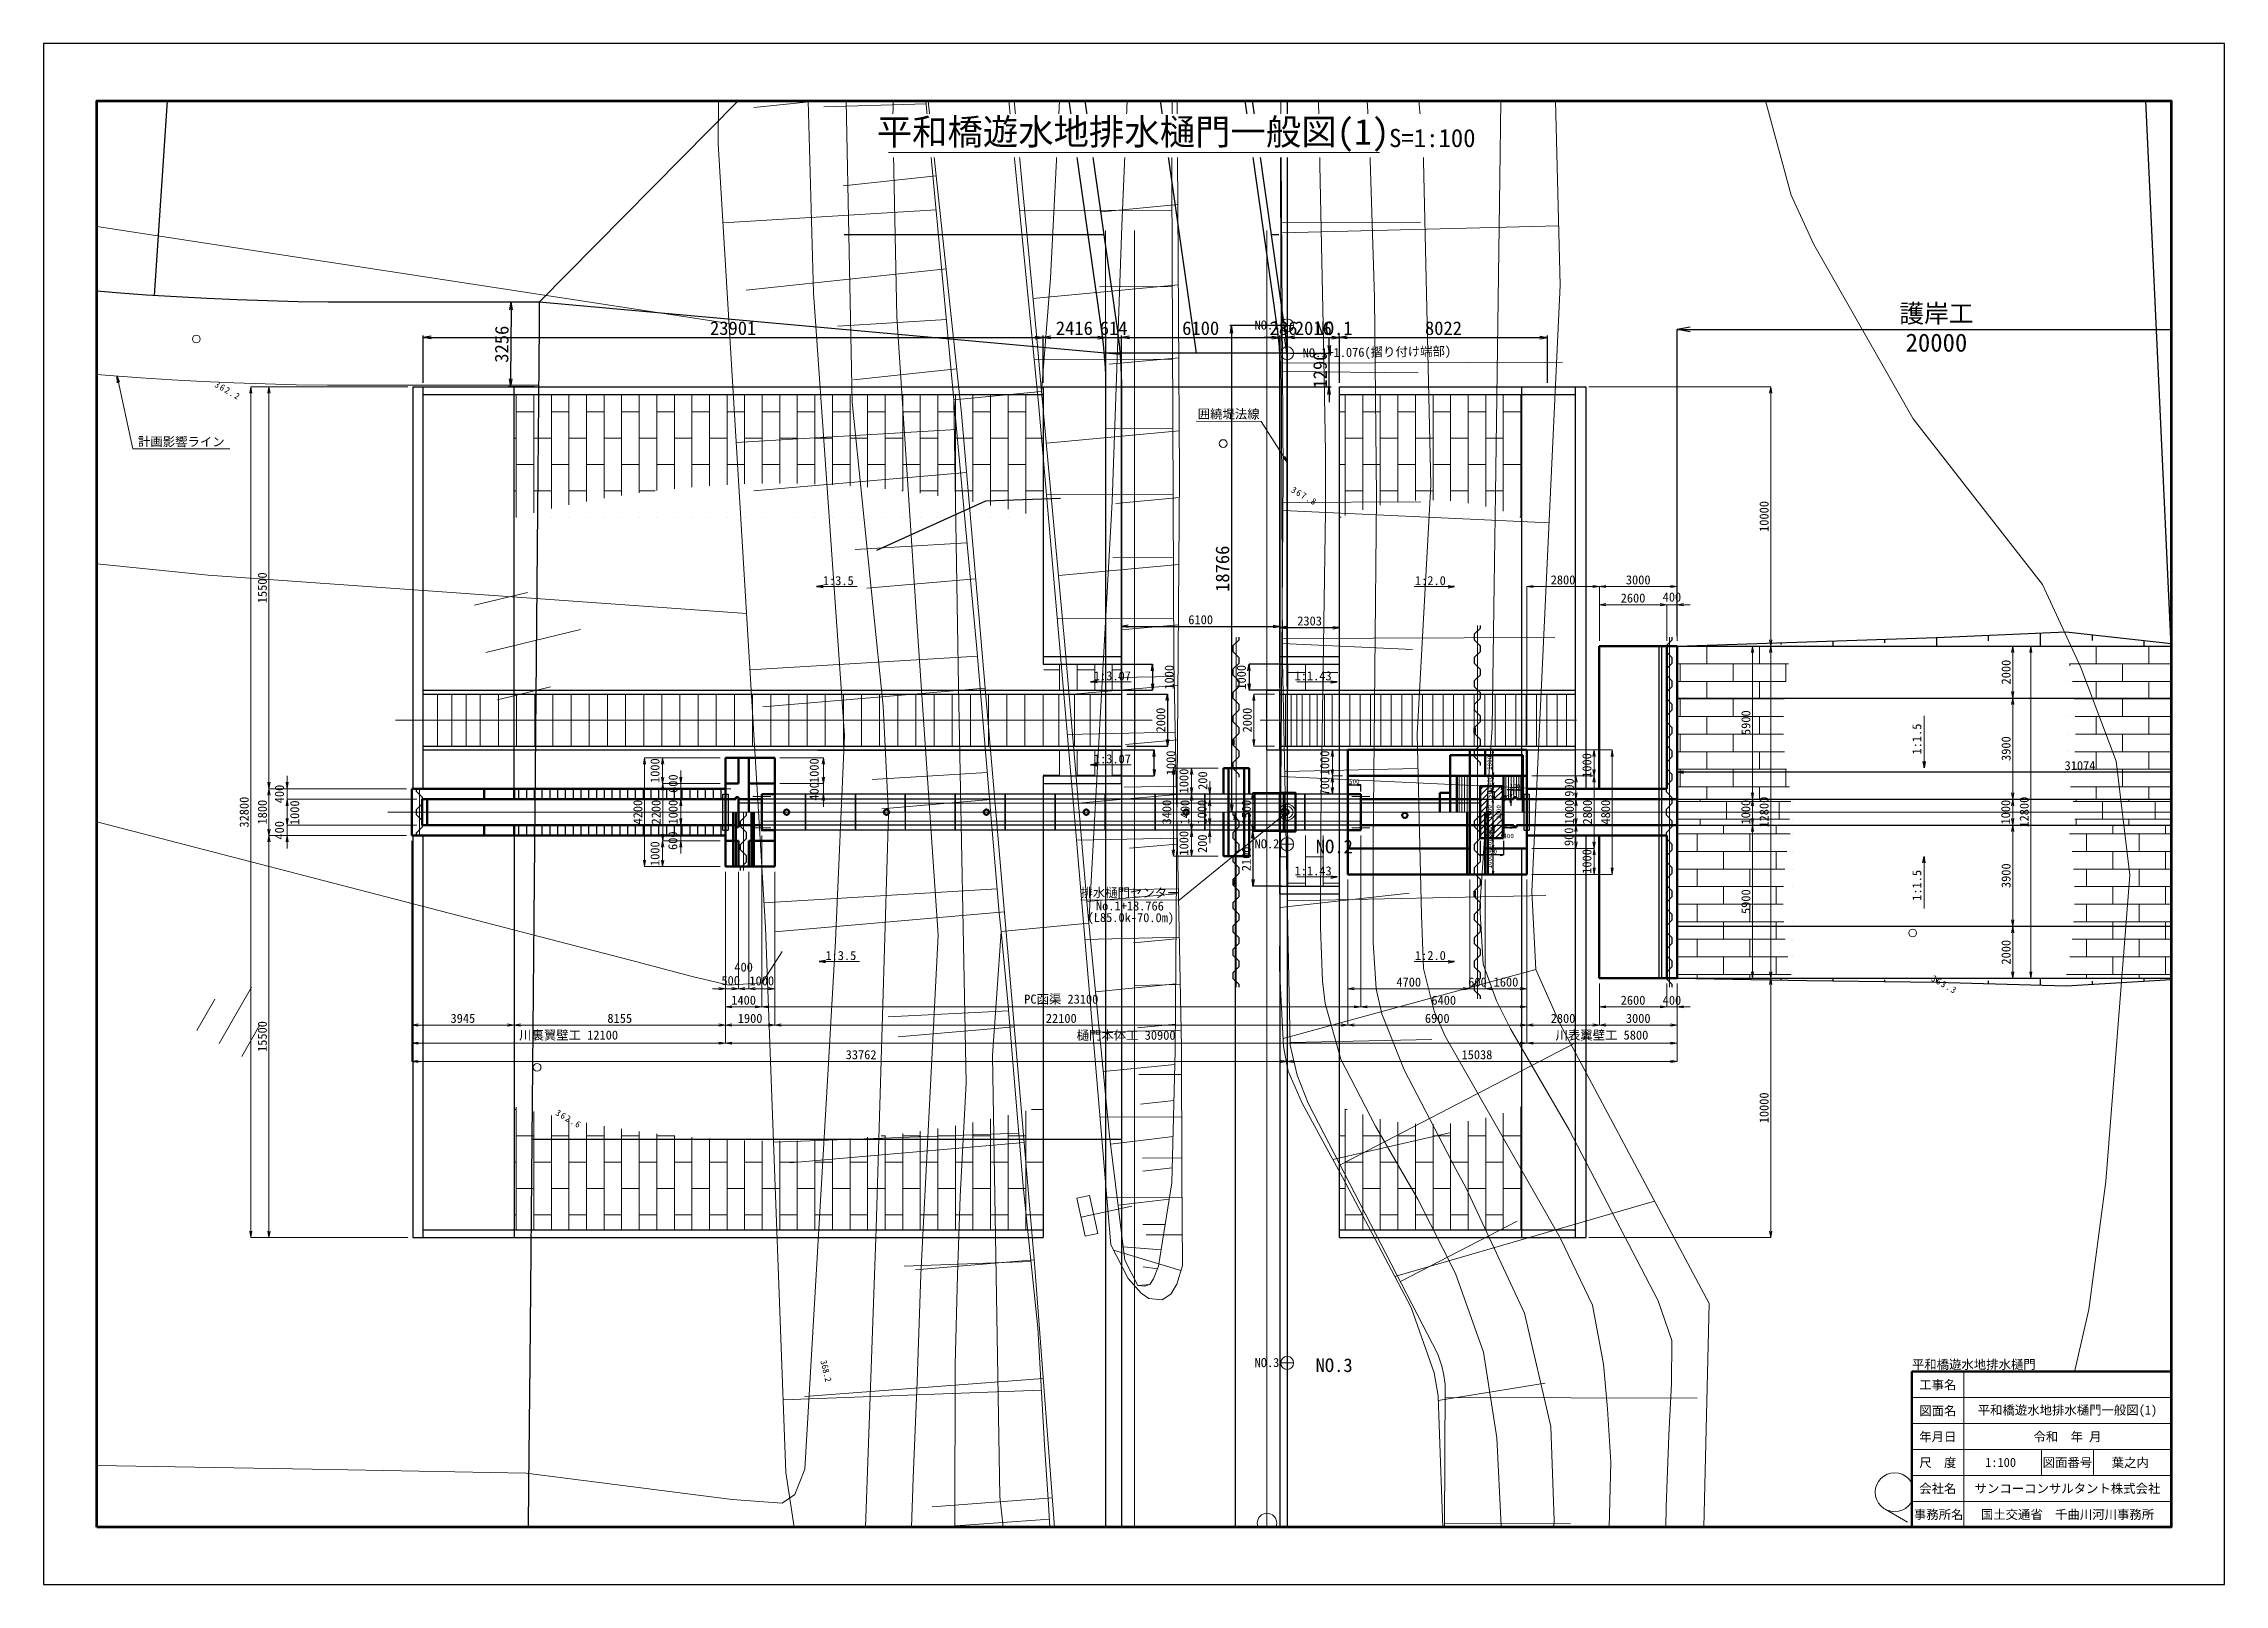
# Paper-space layout 'レイアウト1' of a CAD drawing. Header units: millimetres. Extents: x 96 to 516, y 298 to 595.
# The model-space entities are those that its viewports show. They can reach past a viewport. Long polylines and large blocks are cut down to what shows.
import ezdxf
from ezdxf.enums import TextEntityAlignment as Align

# ---------------------------------------------------------------- set-up
doc = ezdxf.new("R2010")
doc.units = ezdxf.units.MM
doc.header["$LTSCALE"] = 100
doc.header["$PDSIZE"] = 300
for name, pattern in [('561019', [1, 0.5, -0.5]), ('56301', [0.5, 0.25, -0.25]), ('57103', [5.5, 5, -0.5]), ('CENTER', [2, 1.25, -0.25, 0.25, -0.25]), ('SXF_一点短鎖線', [9.25, 6, -1.5, 0.25, -1.5]), ('SXF_跳び破線', [12, 6, -6]), ('一点短鎖線', [9.25, 6, -1.5, 0.25, -1.5]), ('破線', [7.5, 6, -1.5])]:
    doc.linetypes.add(name, pattern=pattern)
doc.layers.get('Defpoints').update_dxf_attribs({"color": 153})
for name, color, linetype, lineweight in [('D-BGD', 7, 'Continuous', 13), ('D-BMK', 2, 'SXF_一点短鎖線', 13), ('D-BMK-HTXT', 7, 'Continuous', 13), ('D-BMK-HTXT_囲繞堤_測点_文字サイズ変更', 7, 'Continuous', 13), ('D-BMK-OTRS', 7, 'Continuous', 13), ('D-BYP-STR1', 2, 'Continuous', 13), ('D-BYP-STR2', 6, 'Continuous', 25), ('D-BYP-STR3', 3, 'Continuous', 25), ('D-BYP-STR4', 6, 'Continuous', 25), ('D-BYP-STR8', 150, 'Continuous', 25), ('D-BYP-TXT', 7, 'Continuous', 13), ('D-STR', 1, 'Continuous', 50), ('D-STR-DIM', 7, 'Continuous', 13), ('D-STR-HTXT', 7, 'Continuous', 13), ('D-STR-TXT', 7, 'Continuous', 13), ('D-TTL', 2, 'Continuous', 140), ('D-TTL-FRAM', 2, 'Continuous', 50), ('D-TTL-LINE', 7, 'Continuous', 13), ('D-TTL-TXT', 7, 'Continuous', 13), ('●予備設計_LP横断', 7, 'Continuous', 13)]:
    doc.layers.add(name, color=color, linetype=linetype, lineweight=lineweight)
for name, color, linetype, plot in [('D-WORK2', 11, 'Continuous', False), ('D-WORK_1', 11, 'Continuous', False), ('Defpoints2', 11, 'Continuous', False)]:
    doc.layers.add(name, color=color, linetype=linetype, plot=plot)
doc.layers.add('開削', color=5, linetype='Continuous', lineweight=25, plot=False)
doc.layers.get('開削').off()
doc.styles.add('MS ゴシック', font='MS Gothic.ttf')
doc.styles.add('YOKO_GOTHIC', font='MS Gothic.ttf')
doc.styles.add('ＭＳ ゴシック', font='MS Gothic.ttf')
doc.dimstyles.new('DIM-100-F', dxfattribs={"dimscale": 100, "dimtxt": 3.5, "dimasz": 2.5, "dimexe": 0, "dimexo": 2, "dimgap": 0.8, "dimtad": 1, "dimdec": 0, "dimzin": 0, "dimdsep": 46, "dimtxsty": 'MS ゴシック', "dimblk": 'OPEN', "dimcen": 0.1, "dimclrd": 256, "dimclre": 256, "dimclrt": 256, "dimaunit": 1, "dimadec": 4, "dimazin": 0, "dimtfac": 1, "dimtdec": 0, "dimtmove": 2, "dimatfit": 3, "dimldrblk": 'OPEN', "dimfxl": 1, "dimtolj": 1, "dimtzin": 0, "dimlwd": -1, "dimlwe": -1, "dimarcsym": 2})
doc.dimstyles.new('DIM-200', dxfattribs={"dimscale": 200, "dimtxt": 3.5, "dimasz": 2.5, "dimexe": 0, "dimexo": 2, "dimgap": 0.8, "dimtad": 1, "dimdec": 0, "dimzin": 0, "dimdsep": 46, "dimtxsty": 'MS ゴシック', "dimblk": 'OPEN', "dimcen": 0.1, "dimaunit": 1, "dimadec": 4, "dimazin": 0, "dimtfac": 1, "dimtdec": 0, "dimtmove": 0, "dimatfit": 3, "dimldrblk": 'OPEN', "dimfxl": 1, "dimtolj": 1, "dimtzin": 0, "dimlwd": -1, "dimlwe": -1, "dimarcsym": 2})
doc.dimstyles.new('DIM-50-F', dxfattribs={"dimscale": 50, "dimtxt": 3.5, "dimasz": 2.5, "dimexe": 0, "dimexo": 2, "dimgap": 0.8, "dimtad": 1, "dimdec": 0, "dimzin": 0, "dimdsep": 46, "dimtxsty": 'MS ゴシック', "dimblk": 'OPEN', "dimcen": 0.1, "dimclrd": 256, "dimclre": 256, "dimclrt": 256, "dimaunit": 1, "dimadec": 4, "dimazin": 0, "dimtfac": 1, "dimtdec": 0, "dimtmove": 2, "dimatfit": 3, "dimldrblk": 'OPEN', "dimfxl": 1, "dimtolj": 1, "dimtzin": 0, "dimlwd": -1, "dimlwe": -1, "dimarcsym": 2})
doc.dimstyles.new('S150', dxfattribs={"dimscale": 150, "dimtxt": 3.5, "dimasz": 2, "dimexe": 0.5, "dimexo": 1, "dimgap": 0.6, "dimtad": 1, "dimdec": 0, "dimdsep": 46, "dimtxsty": 'YOKO_GOTHIC', "dimblk": 'OPEN', "dimcen": 2.5, "dimclrd": 256, "dimclre": 256, "dimclrt": 256, "dimadec": 0, "dimazin": 0, "dimtfac": 1, "dimtdec": 0, "dimtix": 1, "dimtmove": 2, "dimatfit": 3, "dimldrblk": 'OPEN', "dimfxl": 1, "dimlwd": -1, "dimlwe": -1, "dimarcsym": 0})

psp = doc.layouts.new('レイアウト1')

msp = doc.modelspace()

# ---------------------------------------------------------------- texts
at = {"layer": 'D-BYP-TXT', "char_height": 350, "attachment_point": 4, "rotation": 0.563701, "style": 'ＭＳ ゴシック'}
for s, insert in [('NO.1 ', (763229.8, 423807.6, 354000)), ('NO.2 ', (763229.7, 403807.6, -15050)), ('NO.3 ', (763229.8, 383807.6, 354000))]:
    msp.add_mtext(s, dxfattribs=dict(at, insert=insert))
at = {"layer": 'D-STR-HTXT', "style": 'ＭＳ ゴシック'}
for p in [(789045.3, 407855.6, 354000), (789045.3, 402214, 354000)]:
    msp.add_text('1:1.5', height=350, rotation=90, dxfattribs=at).set_placement(p, align=Align.BOTTOM_CENTER)
at = {"layer": 'D-STR-TXT', "style": 'MS ゴシック'}
for s, p in [('囲繞堤法線', (762227.2, 420106.4, 354000)), ('計画影響ライン', (721836.2, 419037.8, 354000)), ('排水樋門センター', (758421.2, 401647.6, 354000))]:
    msp.add_text(s, height=350, rotation=359.800385, dxfattribs=at).set_placement(p, align=Align.BOTTOM_CENTER)
at = {"layer": 'D-STR-TXT', "style": 'ＭＳ ゴシック'}
for s, p in [('1:3.5', (747174.1, 413787.6, 354000)), ('1:2.0', (770009, 413787.6, 354000)), ('1:3.07', (757745, 410116.6, 354000)), ('1:1.43', (765485.9, 410116.6, 354000)), ('1:3.07', (757745, 406915.8, 354000)), ('1:1.43', (765485.9, 402597.8, 354000)), ('1:3.5', (747274.1, 399333.7, 354000)), ('1:2.0', (770009, 399333.7, 354000))]:
    msp.add_text(s, height=350, rotation=360, dxfattribs=at).set_placement(p, align=Align.CENTER)
at = {"layer": 'D-STR-TXT', "style": 'MS ゴシック'}
for s, p in [('(L85.0k-70.0m)', (758456.3, 401147.3, 354000)), ('No.1+18.766', (758421, 401597.6, 354000))]:
    msp.add_text(s, height=350, rotation=359.800385, dxfattribs=at).set_placement(p, align=Align.TOP_CENTER)

# ---------------------------------------------------------------- blocks, each defined once
blk = doc.blocks.new('_Open')
at = {"color": 0, "linetype": 'ByBlock', "lineweight": -2}
for p, q in [((-1, 0.17), (0, 0)), ((-1, -0.17), (0, 0)), ((0, 0), (-1, 0))]:
    blk.add_line(p, q, dxfattribs=at)
blk = doc.blocks.new('*D244')
at = {"layer": 'D-STR-DIM', "ltscale": 0.2, "transparency": 16777216}
for p, q in [((742823, 402735), (742823, 396128)), ((773723, 402435), (773723, 396128)), ((773473, 396128), (743073, 396128))]:
    blk.add_line(p, q, dxfattribs=at)
at = {"layer": 'Defpoints', "color": 0, "ltscale": 0.2, "transparency": 16777216}
for p in [(742823, 402935), (773723, 402635), (742823, 396128)]:
    blk.add_point(p, dxfattribs=at)
at = {"layer": 'D-STR-DIM', "ltscale": 0.2, "transparency": 16777216, "xscale": 250, "yscale": 250, "zscale": 250, "rotation": 180}
blk.add_blockref('_Open', (742823, 396128), dxfattribs=at)
at = {"layer": 'D-STR-DIM', "ltscale": 0.2, "transparency": 16777216, "xscale": 250, "yscale": 250, "zscale": 250}
blk.add_blockref('_Open', (773723, 396128), dxfattribs=at)
at = {"layer": 'D-STR-DIM', "ltscale": 0.2, "transparency": 16777216, "insert": (758273, 396416), "char_height": 350, "attachment_point": 5, "style": 'MS ゴシック'}
blk.add_mtext('\\A1;樋門本体工{\\A0; 30900}', dxfattribs=at)
blk = doc.blocks.new('*D245')
at = {"layer": 'D-STR-DIM', "ltscale": 0.2, "transparency": 16777216}
for p, q in [((766823, 402435), (766823, 396828)), ((773723, 402435), (773723, 396828)), ((773473, 396828), (767073, 396828))]:
    blk.add_line(p, q, dxfattribs=at)
at = {"layer": 'Defpoints', "color": 0, "ltscale": 0.2, "transparency": 16777216}
for p in [(766823, 402635), (773723, 402635), (766823, 396828)]:
    blk.add_point(p, dxfattribs=at)
at = {"layer": 'D-STR-DIM', "ltscale": 0.2, "transparency": 16777216, "xscale": 250, "yscale": 250, "zscale": 250, "rotation": 180}
blk.add_blockref('_Open', (766823, 396828), dxfattribs=at)
at = {"layer": 'D-STR-DIM', "ltscale": 0.2, "transparency": 16777216, "xscale": 250, "yscale": 250, "zscale": 250}
blk.add_blockref('_Open', (773723, 396828), dxfattribs=at)
at = {"layer": 'D-STR-DIM', "ltscale": 0.2, "transparency": 16777216, "insert": (770273, 397083), "char_height": 350, "attachment_point": 5, "style": 'MS ゴシック'}
blk.add_mtext('\\A1;6900', dxfattribs=at)
blk = doc.blocks.new('*D246')
at = {"layer": 'D-STR-DIM', "ltscale": 0.2, "transparency": 16777216}
for p, q in [((744723, 402735), (744723, 396828)), ((766823, 402435), (766823, 396828)), ((766573, 396828), (744973, 396828))]:
    blk.add_line(p, q, dxfattribs=at)
at = {"layer": 'Defpoints', "color": 0, "ltscale": 0.2, "transparency": 16777216}
for p in [(744723, 402935), (766823, 402635), (744723, 396828)]:
    blk.add_point(p, dxfattribs=at)
at = {"layer": 'D-STR-DIM', "ltscale": 0.2, "transparency": 16777216, "xscale": 250, "yscale": 250, "zscale": 250, "rotation": 180}
blk.add_blockref('_Open', (744723, 396828), dxfattribs=at)
at = {"layer": 'D-STR-DIM', "ltscale": 0.2, "transparency": 16777216, "xscale": 250, "yscale": 250, "zscale": 250}
blk.add_blockref('_Open', (766823, 396828), dxfattribs=at)
at = {"layer": 'D-STR-DIM', "ltscale": 0.2, "transparency": 16777216, "insert": (755773, 397083), "char_height": 350, "attachment_point": 5, "style": 'MS ゴシック'}
blk.add_mtext('\\A1;22100', dxfattribs=at)
blk = doc.blocks.new('*D247')
at = {"layer": 'D-STR-DIM', "ltscale": 0.2, "transparency": 16777216}
for p, q in [((742823, 402735), (742823, 396828)), ((744723, 402735), (744723, 396828)), ((744473, 396828), (743073, 396828))]:
    blk.add_line(p, q, dxfattribs=at)
at = {"layer": 'Defpoints', "color": 0, "ltscale": 0.2, "transparency": 16777216}
for p in [(742823, 402935), (744723, 402935), (742823, 396828)]:
    blk.add_point(p, dxfattribs=at)
at = {"layer": 'D-STR-DIM', "ltscale": 0.2, "transparency": 16777216, "xscale": 250, "yscale": 250, "zscale": 250, "rotation": 180}
blk.add_blockref('_Open', (742823, 396828), dxfattribs=at)
at = {"layer": 'D-STR-DIM', "ltscale": 0.2, "transparency": 16777216, "xscale": 250, "yscale": 250, "zscale": 250}
blk.add_blockref('_Open', (744723, 396828), dxfattribs=at)
at = {"layer": 'D-STR-DIM', "ltscale": 0.2, "transparency": 16777216, "insert": (743773, 397083), "char_height": 350, "attachment_point": 5, "style": 'MS ゴシック'}
blk.add_mtext('\\A1;1900', dxfattribs=at)
blk = doc.blocks.new('*D248')
at = {"layer": 'D-STR-DIM', "ltscale": 0.2, "transparency": 16777216}
for p, q in [((743723, 402735), (743723, 398228)), ((744723, 402735), (744723, 398228)), ((744473, 398228), (743973, 398228))]:
    blk.add_line(p, q, dxfattribs=at)
at = {"layer": 'Defpoints', "color": 0, "ltscale": 0.2, "transparency": 16777216}
for p in [(743723, 402935), (744723, 402935), (743723, 398228)]:
    blk.add_point(p, dxfattribs=at)
at = {"layer": 'D-STR-DIM', "ltscale": 0.2, "transparency": 16777216, "xscale": 250, "yscale": 250, "zscale": 250, "rotation": 180}
blk.add_blockref('_Open', (743723, 398228), dxfattribs=at)
at = {"layer": 'D-STR-DIM', "ltscale": 0.2, "transparency": 16777216, "xscale": 250, "yscale": 250, "zscale": 250}
blk.add_blockref('_Open', (744723, 398228), dxfattribs=at)
at = {"layer": 'D-STR-DIM', "ltscale": 0.2, "transparency": 16777216, "insert": (744223, 398531), "char_height": 350, "attachment_point": 5, "style": 'MS ゴシック'}
blk.add_mtext('\\A1;1000', dxfattribs=at)
blk = doc.blocks.new('*D249')
at = {"layer": 'D-STR-DIM', "ltscale": 0.2, "transparency": 16777216}
for p, q in [((743323, 402735), (743323, 398228)), ((743723, 402735), (743723, 398228)), ((743073, 398228), (742823, 398228)), ((743723, 398228), (743323, 398228)), ((743973, 398228), (744223, 398228))]:
    blk.add_line(p, q, dxfattribs=at)
at = {"layer": 'Defpoints', "color": 0, "ltscale": 0.2, "transparency": 16777216}
for p in [(743323, 402935), (743723, 402935), (743323, 398228)]:
    blk.add_point(p, dxfattribs=at)
at = {"layer": 'D-STR-DIM', "ltscale": 0.2, "transparency": 16777216, "xscale": 250, "yscale": 250, "zscale": 250}
blk.add_blockref('_Open', (743323, 398228), dxfattribs=at)
at = {"layer": 'D-STR-DIM', "ltscale": 0.2, "transparency": 16777216, "xscale": 250, "yscale": 250, "zscale": 250, "rotation": 180}
blk.add_blockref('_Open', (743723, 398228), dxfattribs=at)
at = {"layer": 'D-STR-DIM', "ltscale": 0.2, "transparency": 16777216, "insert": (743523, 399059), "char_height": 350, "attachment_point": 5, "style": 'MS ゴシック'}
blk.add_mtext('\\A1;400', dxfattribs=at)
blk = doc.blocks.new('*D250')
at = {"layer": 'D-STR-DIM', "ltscale": 0.2, "transparency": 16777216}
for p, q in [((742823, 402735), (742823, 398228)), ((743323, 402735), (743323, 398228)), ((742573, 398228), (742323, 398228)), ((743323, 398228), (742823, 398228)), ((743573, 398228), (743823, 398228))]:
    blk.add_line(p, q, dxfattribs=at)
at = {"layer": 'Defpoints', "color": 0, "ltscale": 0.2, "transparency": 16777216}
for p in [(742823, 402935), (743323, 402935), (742823, 398228)]:
    blk.add_point(p, dxfattribs=at)
at = {"layer": 'D-STR-DIM', "ltscale": 0.2, "transparency": 16777216, "xscale": 250, "yscale": 250, "zscale": 250}
blk.add_blockref('_Open', (742823, 398228), dxfattribs=at)
at = {"layer": 'D-STR-DIM', "ltscale": 0.2, "transparency": 16777216, "xscale": 250, "yscale": 250, "zscale": 250, "rotation": 180}
blk.add_blockref('_Open', (743323, 398228), dxfattribs=at)
at = {"layer": 'D-STR-DIM', "ltscale": 0.2, "transparency": 16777216, "insert": (743023, 398543), "char_height": 350, "attachment_point": 5, "style": 'MS ゴシック'}
blk.add_mtext('\\A1;500', dxfattribs=at)
blk = doc.blocks.new('*D66')
at = {"layer": 'D-STR-DIM', "ltscale": 0.2, "transparency": 16777216}
for p, q in [((766823, 402435), (766823, 398228)), ((771523, 402435), (771523, 398228)), ((767073, 398228), (771273, 398228))]:
    blk.add_line(p, q, dxfattribs=at)
at = {"layer": 'Defpoints', "color": 0, "ltscale": 0.2, "transparency": 16777216}
for p in [(766823, 402635), (771523, 402635), (771523, 398228)]:
    blk.add_point(p, dxfattribs=at)
at = {"layer": 'D-STR-DIM', "ltscale": 0.2, "transparency": 16777216, "xscale": 250, "yscale": 250, "zscale": 250, "rotation": 180}
blk.add_blockref('_Open', (766823, 398228), dxfattribs=at)
at = {"layer": 'D-STR-DIM', "ltscale": 0.2, "transparency": 16777216, "xscale": 250, "yscale": 250, "zscale": 250}
blk.add_blockref('_Open', (771523, 398228), dxfattribs=at)
at = {"layer": 'D-STR-DIM', "ltscale": 0.2, "transparency": 16777216, "insert": (769173, 398483), "char_height": 350, "attachment_point": 5, "style": 'MS ゴシック'}
blk.add_mtext('\\A1;4700', dxfattribs=at)
blk = doc.blocks.new('*D67')
at = {"layer": 'D-STR-DIM', "ltscale": 0.2, "transparency": 16777216}
for p, q in [((771523, 402435), (771523, 398228)), ((772123, 402435), (772123, 398228)), ((771273, 398228), (771023, 398228)), ((771523, 398228), (772123, 398228)), ((772373, 398228), (772623, 398228))]:
    blk.add_line(p, q, dxfattribs=at)
at = {"layer": 'Defpoints', "color": 0, "ltscale": 0.2, "transparency": 16777216}
for p in [(771523, 402635), (772123, 402635), (772123, 398228)]:
    blk.add_point(p, dxfattribs=at)
at = {"layer": 'D-STR-DIM', "ltscale": 0.2, "transparency": 16777216, "xscale": 250, "yscale": 250, "zscale": 250}
blk.add_blockref('_Open', (771523, 398228), dxfattribs=at)
at = {"layer": 'D-STR-DIM', "ltscale": 0.2, "transparency": 16777216, "xscale": 250, "yscale": 250, "zscale": 250, "rotation": 180}
blk.add_blockref('_Open', (772123, 398228), dxfattribs=at)
at = {"layer": 'D-STR-DIM', "ltscale": 0.2, "transparency": 16777216, "insert": (771823, 398483), "char_height": 350, "attachment_point": 5, "style": 'MS ゴシック'}
blk.add_mtext('\\A1;600', dxfattribs=at)
blk = doc.blocks.new('*D68')
at = {"layer": 'D-STR-DIM', "ltscale": 0.2, "transparency": 16777216}
for p, q in [((772123, 402435), (772123, 398228)), ((773723, 402435), (773723, 398228)), ((772373, 398228), (773473, 398228))]:
    blk.add_line(p, q, dxfattribs=at)
at = {"layer": 'Defpoints', "color": 0, "ltscale": 0.2, "transparency": 16777216}
for p in [(772123, 402635), (773723, 402635), (773723, 398228)]:
    blk.add_point(p, dxfattribs=at)
at = {"layer": 'D-STR-DIM', "ltscale": 0.2, "transparency": 16777216, "xscale": 250, "yscale": 250, "zscale": 250, "rotation": 180}
blk.add_blockref('_Open', (772123, 398228), dxfattribs=at)
at = {"layer": 'D-STR-DIM', "ltscale": 0.2, "transparency": 16777216, "xscale": 250, "yscale": 250, "zscale": 250}
blk.add_blockref('_Open', (773723, 398228), dxfattribs=at)
at = {"layer": 'D-STR-DIM', "ltscale": 0.2, "transparency": 16777216, "insert": (772923, 398483), "char_height": 350, "attachment_point": 5, "style": 'MS ゴシック'}
blk.add_mtext('\\A1;1600', dxfattribs=at)
blk = doc.blocks.new('*D251')
at = {"layer": 'D-STR-DIM', "ltscale": 0.2, "transparency": 16777216}
for p, q in [((773723, 402435), (773723, 396128)), ((779523, 398435), (779523, 396128)), ((773973, 396128), (779273, 396128))]:
    blk.add_line(p, q, dxfattribs=at)
at = {"layer": 'Defpoints', "color": 0, "ltscale": 0.2, "transparency": 16777216}
for p in [(773723, 402635), (779523, 398635), (779523, 396128)]:
    blk.add_point(p, dxfattribs=at)
at = {"layer": 'D-STR-DIM', "ltscale": 0.2, "transparency": 16777216, "xscale": 250, "yscale": 250, "zscale": 250, "rotation": 180}
blk.add_blockref('_Open', (773723, 396128), dxfattribs=at)
at = {"layer": 'D-STR-DIM', "ltscale": 0.2, "transparency": 16777216, "xscale": 250, "yscale": 250, "zscale": 250}
blk.add_blockref('_Open', (779523, 396128), dxfattribs=at)
at = {"layer": 'D-STR-DIM', "ltscale": 0.2, "transparency": 16777216, "insert": (776623, 396420), "char_height": 350, "attachment_point": 5, "style": 'MS ゴシック'}
blk.add_mtext('\\A1;川表翼壁工 5800', dxfattribs=at)
blk = doc.blocks.new('*D252')
at = {"layer": 'D-STR-DIM', "ltscale": 0.2, "transparency": 16777216}
for p, q in [((730723, 403935), (730723, 396128)), ((742823, 402735), (742823, 396128)), ((742573, 396128), (730973, 396128))]:
    blk.add_line(p, q, dxfattribs=at)
at = {"layer": 'Defpoints', "color": 0, "ltscale": 0.2, "transparency": 16777216}
for p in [(730723, 404135), (742823, 402935), (730723, 396128)]:
    blk.add_point(p, dxfattribs=at)
at = {"layer": 'D-STR-DIM', "ltscale": 0.2, "transparency": 16777216, "xscale": 250, "yscale": 250, "zscale": 250, "rotation": 180}
blk.add_blockref('_Open', (730723, 396128), dxfattribs=at)
at = {"layer": 'D-STR-DIM', "ltscale": 0.2, "transparency": 16777216, "xscale": 250, "yscale": 250, "zscale": 250}
blk.add_blockref('_Open', (742823, 396128), dxfattribs=at)
at = {"layer": 'D-STR-DIM', "ltscale": 0.2, "transparency": 16777216, "insert": (736773, 396421), "char_height": 350, "attachment_point": 5, "style": 'MS ゴシック'}
blk.add_mtext('\\A1;川裏翼壁工 12100', dxfattribs=at)
blk = doc.blocks.new('*D69')
at = {"layer": 'D-STR-DIM', "ltscale": 0.2, "transparency": 16777216}
for p, q in [((746598, 406385), (746598, 406635)), ((744923, 406135), (746598, 406135)), ((744923, 405735), (746598, 405735)), ((746598, 405735), (746598, 406135)), ((746598, 405485), (746598, 405235))]:
    blk.add_line(p, q, dxfattribs=at)
at = {"layer": 'Defpoints', "color": 0, "ltscale": 0.2, "transparency": 16777216}
for p in [(744723, 406135), (744723, 405735), (746598, 406135)]:
    blk.add_point(p, dxfattribs=at)
at = {"layer": 'D-STR-DIM', "ltscale": 0.2, "transparency": 16777216, "xscale": 250, "yscale": 250, "zscale": 250}
for p, rotation in [((746598, 406135), 270), ((746598, 405735), 90)]:
    blk.add_blockref('_Open', p, dxfattribs=dict(at, rotation=rotation))
at = {"layer": 'D-STR-DIM', "ltscale": 0.2, "transparency": 16777216, "insert": (746244, 405835), "char_height": 350, "attachment_point": 5, "rotation": 90, "style": 'MS ゴシック'}
blk.add_mtext('\\A1;400', dxfattribs=at)
blk = doc.blocks.new('*D71')
at = {"layer": 'D-STR-DIM', "ltscale": 0.2, "transparency": 16777216}
for p, q in [((730723, 403935), (730723, 396828)), ((734668, 403935), (734668, 396828)), ((730973, 396828), (734418, 396828))]:
    blk.add_line(p, q, dxfattribs=at)
at = {"layer": 'Defpoints', "color": 0, "ltscale": 0.2, "transparency": 16777216}
for p in [(730723, 404135), (734668, 404135), (734668, 396828)]:
    blk.add_point(p, dxfattribs=at)
at = {"layer": 'D-STR-DIM', "ltscale": 0.2, "transparency": 16777216, "xscale": 250, "yscale": 250, "zscale": 250, "rotation": 180}
blk.add_blockref('_Open', (730723, 396828), dxfattribs=at)
at = {"layer": 'D-STR-DIM', "ltscale": 0.2, "transparency": 16777216, "xscale": 250, "yscale": 250, "zscale": 250}
blk.add_blockref('_Open', (734668, 396828), dxfattribs=at)
at = {"layer": 'D-STR-DIM', "ltscale": 0.2, "transparency": 16777216, "insert": (732696, 397083), "char_height": 350, "attachment_point": 5, "style": 'MS ゴシック'}
blk.add_mtext('\\A1;3945', dxfattribs=at)
blk = doc.blocks.new('*D73')
at = {"layer": 'D-STR-DIM', "ltscale": 0.2, "transparency": 16777216}
for p, q in [((779723, 411435), (782432, 411435)), ((782432, 411185), (782432, 405785)), ((779723, 405535), (782432, 405535))]:
    blk.add_line(p, q, dxfattribs=at)
at = {"layer": 'Defpoints', "color": 0, "ltscale": 0.2, "transparency": 16777216}
for p in [(779523, 411435), (779523, 405535), (782432, 405535)]:
    blk.add_point(p, dxfattribs=at)
at = {"layer": 'D-STR-DIM', "ltscale": 0.2, "transparency": 16777216, "xscale": 250, "yscale": 250, "zscale": 250}
for p, rotation in [((782432, 411435), 90), ((782432, 405535), 270)]:
    blk.add_blockref('_Open', p, dxfattribs=dict(at, rotation=rotation))
at = {"layer": 'D-STR-DIM', "ltscale": 0.2, "transparency": 16777216, "insert": (782177, 408485), "char_height": 350, "attachment_point": 5, "rotation": 90, "style": 'MS ゴシック'}
blk.add_mtext('\\A1;5900', dxfattribs=at)
blk = doc.blocks.new('*D74')
at = {"layer": 'D-STR-DIM', "ltscale": 0.2, "transparency": 16777216}
for p, q in [((779723, 404535), (782432, 404535)), ((782432, 404285), (782432, 398885)), ((779723, 398635), (782432, 398635))]:
    blk.add_line(p, q, dxfattribs=at)
at = {"layer": 'Defpoints', "color": 0, "ltscale": 0.2, "transparency": 16777216}
for p in [(779523, 404535), (779523, 398635), (782432, 398635)]:
    blk.add_point(p, dxfattribs=at)
at = {"layer": 'D-STR-DIM', "ltscale": 0.2, "transparency": 16777216, "xscale": 250, "yscale": 250, "zscale": 250}
for p, rotation in [((782432, 404535), 90), ((782432, 398635), 270)]:
    blk.add_blockref('_Open', p, dxfattribs=dict(at, rotation=rotation))
at = {"layer": 'D-STR-DIM', "ltscale": 0.2, "transparency": 16777216, "insert": (782177, 401585), "char_height": 350, "attachment_point": 5, "rotation": 90, "style": 'MS ゴシック'}
blk.add_mtext('\\A1;5900', dxfattribs=at)
blk = doc.blocks.new('*D75')
at = {"layer": 'D-STR-DIM', "ltscale": 0.2, "transparency": 16777216}
for p, q in [((779723, 405535), (782432, 405535)), ((779723, 404535), (782432, 404535)), ((782432, 405285), (782432, 404785))]:
    blk.add_line(p, q, dxfattribs=at)
at = {"layer": 'Defpoints', "color": 0, "ltscale": 0.2, "transparency": 16777216}
for p in [(779523, 405535), (779523, 404535), (782432, 404535)]:
    blk.add_point(p, dxfattribs=at)
at = {"layer": 'D-STR-DIM', "ltscale": 0.2, "transparency": 16777216, "xscale": 250, "yscale": 250, "zscale": 250}
for p, rotation in [((782432, 405535), 90), ((782432, 404535), 270)]:
    blk.add_blockref('_Open', p, dxfattribs=dict(at, rotation=rotation))
at = {"layer": 'D-STR-DIM', "ltscale": 0.2, "transparency": 16777216, "insert": (782172, 405035), "char_height": 350, "attachment_point": 5, "rotation": 90, "style": 'MS ゴシック'}
blk.add_mtext('\\A1;1000', dxfattribs=at)
blk = doc.blocks.new('*D76')
at = {"layer": 'D-STR-DIM', "ltscale": 0.2, "transparency": 16777216}
for p, q in [((779723, 411435), (783132, 411435)), ((783132, 411185), (783132, 398885)), ((779723, 398635), (783132, 398635))]:
    blk.add_line(p, q, dxfattribs=at)
at = {"layer": 'Defpoints', "color": 0, "ltscale": 0.2, "transparency": 16777216}
for p in [(779523, 411435), (779523, 398635), (783132, 398635)]:
    blk.add_point(p, dxfattribs=at)
at = {"layer": 'D-STR-DIM', "ltscale": 0.2, "transparency": 16777216, "xscale": 250, "yscale": 250, "zscale": 250}
for p, rotation in [((783132, 411435), 90), ((783132, 398635), 270)]:
    blk.add_blockref('_Open', p, dxfattribs=dict(at, rotation=rotation))
at = {"layer": 'D-STR-DIM', "ltscale": 0.2, "transparency": 16777216, "insert": (782877, 405035), "char_height": 350, "attachment_point": 5, "rotation": 90, "style": 'MS ゴシック'}
blk.add_mtext('\\A1;12800', dxfattribs=at)
blk = doc.blocks.new('*D77')
at = {"layer": 'D-STR-DIM', "ltscale": 0.2, "transparency": 16777216}
for p, q in [((730923, 405535), (725918, 405535)), ((725918, 405285), (725918, 404785)), ((730923, 404535), (725918, 404535))]:
    blk.add_line(p, q, dxfattribs=at)
at = {"layer": 'Defpoints', "color": 0, "ltscale": 0.2, "transparency": 16777216}
for p in [(731123, 405535), (725918, 404535), (731123, 404535)]:
    blk.add_point(p, dxfattribs=at)
at = {"layer": 'D-STR-DIM', "ltscale": 0.2, "transparency": 16777216, "xscale": 250, "yscale": 250, "zscale": 250}
for p, rotation in [((725918, 405535), 90), ((725918, 404535), 270)]:
    blk.add_blockref('_Open', p, dxfattribs=dict(at, rotation=rotation))
at = {"layer": 'D-STR-DIM', "ltscale": 0.2, "transparency": 16777216, "insert": (726211, 405013), "char_height": 350, "attachment_point": 5, "rotation": 90, "style": 'MS ゴシック'}
blk.add_mtext('\\A1;1000', dxfattribs=at)
blk = doc.blocks.new('*D78')
at = {"layer": 'D-STR-DIM', "ltscale": 0.2, "transparency": 16777216}
for p, q in [((725918, 404785), (725918, 405035)), ((730923, 404535), (725918, 404535)), ((725918, 404535), (725918, 404135)), ((730523, 404135), (725918, 404135)), ((725918, 403885), (725918, 403635))]:
    blk.add_line(p, q, dxfattribs=at)
at = {"layer": 'Defpoints', "color": 0, "ltscale": 0.2, "transparency": 16777216}
for p in [(731123, 404535), (725918, 404135), (730723, 404135)]:
    blk.add_point(p, dxfattribs=at)
at = {"layer": 'D-STR-DIM', "ltscale": 0.2, "transparency": 16777216, "xscale": 250, "yscale": 250, "zscale": 250}
for p, rotation in [((725918, 404535), 270), ((725918, 404135), 90)]:
    blk.add_blockref('_Open', p, dxfattribs=dict(at, rotation=rotation))
at = {"layer": 'D-STR-DIM', "ltscale": 0.2, "transparency": 16777216, "insert": (725623, 404335), "char_height": 350, "attachment_point": 5, "rotation": 90, "style": 'MS ゴシック'}
blk.add_mtext('\\A1;400', dxfattribs=at)
blk = doc.blocks.new('*D79')
at = {"layer": 'D-STR-DIM', "ltscale": 0.2, "transparency": 16777216}
for p, q in [((730523, 405935), (725218, 405935)), ((725218, 405685), (725218, 404385)), ((730523, 404135), (725218, 404135))]:
    blk.add_line(p, q, dxfattribs=at)
at = {"layer": 'Defpoints', "color": 0, "ltscale": 0.2, "transparency": 16777216}
for p in [(730723, 405935), (725218, 404135), (730723, 404135)]:
    blk.add_point(p, dxfattribs=at)
at = {"layer": 'D-STR-DIM', "ltscale": 0.2, "transparency": 16777216, "xscale": 250, "yscale": 250, "zscale": 250}
for p, rotation in [((725218, 405935), 90), ((725218, 404135), 270)]:
    blk.add_blockref('_Open', p, dxfattribs=dict(at, rotation=rotation))
at = {"layer": 'D-STR-DIM', "ltscale": 0.2, "transparency": 16777216, "insert": (724963, 405035), "char_height": 350, "attachment_point": 5, "rotation": 90, "style": 'MS ゴシック'}
blk.add_mtext('\\A1;1800', dxfattribs=at)
blk = doc.blocks.new('*D80')
at = {"layer": 'D-STR-DIM', "ltscale": 0.2, "transparency": 16777216}
for p, q in [((725918, 406185), (725918, 406435)), ((730523, 405935), (725918, 405935)), ((725918, 405935), (725918, 405535)), ((730923, 405535), (725918, 405535)), ((725918, 405285), (725918, 405035))]:
    blk.add_line(p, q, dxfattribs=at)
at = {"layer": 'Defpoints', "color": 0, "ltscale": 0.2, "transparency": 16777216}
for p in [(725918, 405535), (730723, 405935), (731123, 405535)]:
    blk.add_point(p, dxfattribs=at)
at = {"layer": 'D-STR-DIM', "ltscale": 0.2, "transparency": 16777216, "xscale": 250, "yscale": 250, "zscale": 250}
for p, rotation in [((725918, 405935), 270), ((725918, 405535), 90)]:
    blk.add_blockref('_Open', p, dxfattribs=dict(at, rotation=rotation))
at = {"layer": 'D-STR-DIM', "ltscale": 0.2, "transparency": 16777216, "insert": (725623, 405735), "char_height": 350, "attachment_point": 5, "rotation": 90, "style": 'MS ゴシック'}
blk.add_mtext('\\A1;400', dxfattribs=at)
blk = doc.blocks.new('*D259')
at = {"layer": 'D-STR-DIM', "ltscale": 0.2, "transparency": 16777216}
for p, q in [((744923, 407135), (746598, 407135)), ((746598, 406885), (746598, 406385)), ((744923, 406135), (746598, 406135))]:
    blk.add_line(p, q, dxfattribs=at)
at = {"layer": 'Defpoints', "color": 0, "ltscale": 0.2, "transparency": 16777216}
for p in [(744723, 407135), (744723, 406135), (746598, 406135)]:
    blk.add_point(p, dxfattribs=at)
at = {"layer": 'D-STR-DIM', "ltscale": 0.2, "transparency": 16777216, "xscale": 250, "yscale": 250, "zscale": 250}
for p, rotation in [((746598, 407135), 90), ((746598, 406135), 270)]:
    blk.add_blockref('_Open', p, dxfattribs=dict(at, rotation=rotation))
at = {"layer": 'D-STR-DIM', "ltscale": 0.2, "transparency": 16777216, "insert": (746244, 406635), "char_height": 350, "attachment_point": 5, "rotation": 90, "style": 'MS ゴシック'}
blk.add_mtext('\\A1;1000', dxfattribs=at)
blk = doc.blocks.new('*D260')
at = {"layer": 'D-STR-DIM', "ltscale": 0.2, "transparency": 16777216}
for p, q in [((741102, 406385), (741102, 406635)), ((742623, 406135), (741102, 406135)), ((741102, 406135), (741102, 405535)), ((742623, 405535), (741102, 405535)), ((741102, 405285), (741102, 405035))]:
    blk.add_line(p, q, dxfattribs=at)
at = {"layer": 'Defpoints', "color": 0, "ltscale": 0.2, "transparency": 16777216}
for p in [(741102, 405535), (742823, 406135), (742823, 405535)]:
    blk.add_point(p, dxfattribs=at)
at = {"layer": 'D-STR-DIM', "ltscale": 0.2, "transparency": 16777216, "xscale": 250, "yscale": 250, "zscale": 250}
for p, rotation in [((741102, 406135), 270), ((741102, 405535), 90)]:
    blk.add_blockref('_Open', p, dxfattribs=dict(at, rotation=rotation))
at = {"layer": 'D-STR-DIM', "ltscale": 0.2, "transparency": 16777216, "insert": (740807, 406135), "char_height": 350, "attachment_point": 5, "rotation": 90, "style": 'MS ゴシック'}
blk.add_mtext('\\A1;600', dxfattribs=at)
blk = doc.blocks.new('*D261')
at = {"layer": 'D-STR-DIM', "ltscale": 0.2, "transparency": 16777216}
for p, q in [((742623, 406135), (740402, 406135)), ((740402, 405885), (740402, 404185)), ((742623, 403935), (740402, 403935))]:
    blk.add_line(p, q, dxfattribs=at)
at = {"layer": 'Defpoints', "color": 0, "ltscale": 0.2, "transparency": 16777216}
for p in [(742823, 406135), (740402, 403935), (742823, 403935)]:
    blk.add_point(p, dxfattribs=at)
at = {"layer": 'D-STR-DIM', "ltscale": 0.2, "transparency": 16777216, "xscale": 250, "yscale": 250, "zscale": 250}
for p, rotation in [((740402, 406135), 90), ((740402, 403935), 270)]:
    blk.add_blockref('_Open', p, dxfattribs=dict(at, rotation=rotation))
at = {"layer": 'D-STR-DIM', "ltscale": 0.2, "transparency": 16777216, "insert": (740147, 405035), "char_height": 350, "attachment_point": 5, "rotation": 90, "style": 'MS ゴシック'}
blk.add_mtext('\\A1;2200', dxfattribs=at)
blk = doc.blocks.new('*D118')
at = {"layer": 'D-STR-DIM', "ltscale": 0.2, "transparency": 16777216}
for p, q in [((742623, 407135), (739700, 407135)), ((739700, 406885), (739700, 403185)), ((742623, 402935), (739700, 402935))]:
    blk.add_line(p, q, dxfattribs=at)
at = {"layer": 'Defpoints', "color": 0, "ltscale": 0.2, "transparency": 16777216}
for p in [(742823, 407135), (739700, 402935), (742823, 402935)]:
    blk.add_point(p, dxfattribs=at)
at = {"layer": 'D-STR-DIM', "ltscale": 0.2, "transparency": 16777216, "xscale": 250, "yscale": 250, "zscale": 250}
for p, rotation in [((739700, 407135), 90), ((739700, 402935), 270)]:
    blk.add_blockref('_Open', p, dxfattribs=dict(at, rotation=rotation))
at = {"layer": 'D-STR-DIM', "ltscale": 0.2, "transparency": 16777216, "insert": (739445, 405035), "char_height": 350, "attachment_point": 5, "rotation": 90, "style": 'MS ゴシック'}
blk.add_mtext('\\A1;4200', dxfattribs=at)
blk = doc.blocks.new('*D262')
at = {"layer": 'D-STR-DIM', "ltscale": 0.2, "transparency": 16777216}
for p, q in [((742623, 405535), (741100, 405535)), ((741100, 405285), (741100, 404785)), ((742623, 404535), (741100, 404535))]:
    blk.add_line(p, q, dxfattribs=at)
at = {"layer": 'Defpoints', "color": 0, "ltscale": 0.2, "transparency": 16777216}
for p in [(742823, 405535), (741100, 404535), (742823, 404535)]:
    blk.add_point(p, dxfattribs=at)
at = {"layer": 'D-STR-DIM', "ltscale": 0.2, "transparency": 16777216, "xscale": 250, "yscale": 250, "zscale": 250}
for p, rotation in [((741100, 405535), 90), ((741100, 404535), 270)]:
    blk.add_blockref('_Open', p, dxfattribs=dict(at, rotation=rotation))
at = {"layer": 'D-STR-DIM', "ltscale": 0.2, "transparency": 16777216, "insert": (740805, 405035), "char_height": 350, "attachment_point": 5, "rotation": 90, "style": 'MS ゴシック'}
blk.add_mtext('\\A1;1000', dxfattribs=at)
blk = doc.blocks.new('*D263')
at = {"layer": 'D-STR-DIM', "ltscale": 0.2, "transparency": 16777216}
for p, q in [((741100, 404785), (741100, 405035)), ((742623, 404535), (741100, 404535)), ((741100, 404535), (741100, 403935)), ((742623, 403935), (741100, 403935)), ((741100, 403685), (741100, 403435))]:
    blk.add_line(p, q, dxfattribs=at)
at = {"layer": 'Defpoints', "color": 0, "ltscale": 0.2, "transparency": 16777216}
for p in [(742823, 404535), (741100, 403935), (742823, 403935)]:
    blk.add_point(p, dxfattribs=at)
at = {"layer": 'D-STR-DIM', "ltscale": 0.2, "transparency": 16777216, "xscale": 250, "yscale": 250, "zscale": 250}
for p, rotation in [((741100, 404535), 270), ((741100, 403935), 90)]:
    blk.add_blockref('_Open', p, dxfattribs=dict(at, rotation=rotation))
at = {"layer": 'D-STR-DIM', "ltscale": 0.2, "transparency": 16777216, "insert": (740794, 403935), "char_height": 350, "attachment_point": 5, "rotation": 90, "style": 'MS ゴシック'}
blk.add_mtext('\\A1;600', dxfattribs=at)
blk = doc.blocks.new('*D264')
at = {"layer": 'D-STR-DIM', "ltscale": 0.2, "transparency": 16777216}
for p, q in [((742623, 407135), (740400, 407135)), ((740400, 406385), (740400, 406885)), ((742623, 406135), (740400, 406135))]:
    blk.add_line(p, q, dxfattribs=at)
at = {"layer": 'Defpoints', "color": 0, "ltscale": 0.2, "transparency": 16777216}
for p in [(740400, 407135), (742823, 407135), (742823, 406135)]:
    blk.add_point(p, dxfattribs=at)
at = {"layer": 'D-STR-DIM', "ltscale": 0.2, "transparency": 16777216, "xscale": 250, "yscale": 250, "zscale": 250}
for p, rotation in [((740400, 407135), 90), ((740400, 406135), 270)]:
    blk.add_blockref('_Open', p, dxfattribs=dict(at, rotation=rotation))
at = {"layer": 'D-STR-DIM', "ltscale": 0.2, "transparency": 16777216, "insert": (740105, 406635), "char_height": 350, "attachment_point": 5, "rotation": 90, "style": 'MS ゴシック'}
blk.add_mtext('\\A1;1000', dxfattribs=at)
blk = doc.blocks.new('*D265')
at = {"layer": 'D-STR-DIM', "ltscale": 0.2, "transparency": 16777216}
for p, q in [((742623, 403935), (740400, 403935)), ((740400, 403685), (740400, 403185)), ((742623, 402935), (740400, 402935))]:
    blk.add_line(p, q, dxfattribs=at)
at = {"layer": 'Defpoints', "color": 0, "ltscale": 0.2, "transparency": 16777216}
for p in [(742823, 403935), (740400, 402935), (742823, 402935)]:
    blk.add_point(p, dxfattribs=at)
at = {"layer": 'D-STR-DIM', "ltscale": 0.2, "transparency": 16777216, "xscale": 250, "yscale": 250, "zscale": 250}
for p, rotation in [((740400, 403935), 90), ((740400, 402935), 270)]:
    blk.add_blockref('_Open', p, dxfattribs=dict(at, rotation=rotation))
at = {"layer": 'D-STR-DIM', "ltscale": 0.2, "transparency": 16777216, "insert": (740105, 403435), "char_height": 350, "attachment_point": 5, "rotation": 90, "style": 'MS ゴシック'}
blk.add_mtext('\\A1;1000', dxfattribs=at)
blk = doc.blocks.new('*D119')
at = {"layer": 'D-STR-DIM', "ltscale": 0.2, "transparency": 16777216}
for p, q in [((761498, 405985), (761498, 406235)), ((761823, 405735), (761498, 405735)), ((761498, 405735), (761498, 405535)), ((762023, 405535), (761498, 405535)), ((761498, 405285), (761498, 405035))]:
    blk.add_line(p, q, dxfattribs=at)
at = {"layer": 'Defpoints', "color": 0, "ltscale": 0.2, "transparency": 16777216}
for p in [(761498, 405535), (762023, 405735), (762223, 405535)]:
    blk.add_point(p, dxfattribs=at)
at = {"layer": 'D-STR-DIM', "ltscale": 0.2, "transparency": 16777216, "xscale": 250, "yscale": 250, "zscale": 250}
for p, rotation in [((761498, 405735), 270), ((761498, 405535), 90)]:
    blk.add_blockref('_Open', p, dxfattribs=dict(at, rotation=rotation))
at = {"layer": 'D-STR-DIM', "ltscale": 0.2, "transparency": 16777216, "insert": (761228, 406250), "char_height": 350, "attachment_point": 5, "rotation": 90, "style": 'MS ゴシック'}
blk.add_mtext('\\A1;200', dxfattribs=at)
blk = doc.blocks.new('*D120')
at = {"layer": 'D-STR-DIM', "ltscale": 0.2, "transparency": 16777216}
for p, q in [((762023, 405535), (761498, 405535)), ((761498, 405285), (761498, 404785)), ((763523, 404535), (761498, 404535))]:
    blk.add_line(p, q, dxfattribs=at)
at = {"layer": 'Defpoints', "color": 0, "ltscale": 0.2, "transparency": 16777216}
for p in [(762223, 405535), (761498, 404535), (763723, 404535)]:
    blk.add_point(p, dxfattribs=at)
at = {"layer": 'D-STR-DIM', "ltscale": 0.2, "transparency": 16777216, "xscale": 250, "yscale": 250, "zscale": 250}
for p, rotation in [((761498, 405535), 90), ((761498, 404535), 270)]:
    blk.add_blockref('_Open', p, dxfattribs=dict(at, rotation=rotation))
at = {"layer": 'D-STR-DIM', "ltscale": 0.2, "transparency": 16777216, "insert": (761203, 405035), "char_height": 350, "attachment_point": 5, "rotation": 90, "style": 'MS ゴシック'}
blk.add_mtext('\\A1;1000', dxfattribs=at)
blk = doc.blocks.new('*D266')
at = {"layer": 'D-STR-DIM', "ltscale": 0.2, "transparency": 16777216}
for p, q in [((761498, 404785), (761498, 405035)), ((762023, 404535), (761498, 404535)), ((761498, 404535), (761498, 404335)), ((762023, 404335), (761498, 404335)), ((761498, 404085), (761498, 403835))]:
    blk.add_line(p, q, dxfattribs=at)
at = {"layer": 'Defpoints', "color": 0, "ltscale": 0.2, "transparency": 16777216}
for p in [(762223, 404535), (761498, 404335), (762223, 404335)]:
    blk.add_point(p, dxfattribs=at)
at = {"layer": 'D-STR-DIM', "ltscale": 0.2, "transparency": 16777216, "xscale": 250, "yscale": 250, "zscale": 250}
for p, rotation in [((761498, 404535), 270), ((761498, 404335), 90)]:
    blk.add_blockref('_Open', p, dxfattribs=dict(at, rotation=rotation))
at = {"layer": 'D-STR-DIM', "ltscale": 0.2, "transparency": 16777216, "insert": (761217, 403819), "char_height": 350, "attachment_point": 5, "rotation": 90, "style": 'MS ゴシック'}
blk.add_mtext('\\A1;200', dxfattribs=at)
blk = doc.blocks.new('*D121')
at = {"layer": 'D-STR-DIM', "ltscale": 0.2, "transparency": 16777216}
for p, q in [((762023, 405735), (760798, 405735)), ((760798, 404585), (760798, 405485)), ((763523, 404335), (760798, 404335))]:
    blk.add_line(p, q, dxfattribs=at)
at = {"layer": 'Defpoints', "color": 0, "ltscale": 0.2, "transparency": 16777216}
for p in [(760798, 405735), (762223, 405735), (763723, 404335)]:
    blk.add_point(p, dxfattribs=at)
at = {"layer": 'D-STR-DIM', "ltscale": 0.2, "transparency": 16777216, "xscale": 250, "yscale": 250, "zscale": 250}
for p, rotation in [((760798, 405735), 90), ((760798, 404335), 270)]:
    blk.add_blockref('_Open', p, dxfattribs=dict(at, rotation=rotation))
at = {"layer": 'D-STR-DIM', "ltscale": 0.2, "transparency": 16777216, "insert": (760543, 405035), "char_height": 350, "attachment_point": 5, "rotation": 90, "style": 'MS ゴシック'}
blk.add_mtext('\\A1;1400', dxfattribs=at)
blk = doc.blocks.new('*D122')
at = {"layer": 'D-STR-DIM', "ltscale": 0.2, "transparency": 16777216}
for p, q in [((761823, 406735), (760098, 406735)), ((760098, 403585), (760098, 406485)), ((761823, 403335), (760098, 403335))]:
    blk.add_line(p, q, dxfattribs=at)
at = {"layer": 'Defpoints', "color": 0, "ltscale": 0.2, "transparency": 16777216}
for p in [(760098, 406735), (762023, 406735), (762023, 403335)]:
    blk.add_point(p, dxfattribs=at)
at = {"layer": 'D-STR-DIM', "ltscale": 0.2, "transparency": 16777216, "xscale": 250, "yscale": 250, "zscale": 250}
for p, rotation in [((760098, 406735), 90), ((760098, 403335), 270)]:
    blk.add_blockref('_Open', p, dxfattribs=dict(at, rotation=rotation))
at = {"layer": 'D-STR-DIM', "ltscale": 0.2, "transparency": 16777216, "insert": (759843, 405035), "char_height": 350, "attachment_point": 5, "rotation": 90, "style": 'MS ゴシック'}
blk.add_mtext('\\A1;3400', dxfattribs=at)
blk = doc.blocks.new('*D123')
at = {"layer": 'D-STR-DIM', "ltscale": 0.2, "transparency": 16777216}
for p, q in [((761823, 406735), (760798, 406735)), ((760798, 405985), (760798, 406485)), ((761823, 405735), (760798, 405735))]:
    blk.add_line(p, q, dxfattribs=at)
at = {"layer": 'Defpoints', "color": 0, "ltscale": 0.2, "transparency": 16777216}
for p in [(760798, 406735), (762023, 406735), (762023, 405735)]:
    blk.add_point(p, dxfattribs=at)
at = {"layer": 'D-STR-DIM', "ltscale": 0.2, "transparency": 16777216, "xscale": 250, "yscale": 250, "zscale": 250}
for p, rotation in [((760798, 406735), 90), ((760798, 405735), 270)]:
    blk.add_blockref('_Open', p, dxfattribs=dict(at, rotation=rotation))
at = {"layer": 'D-STR-DIM', "ltscale": 0.2, "transparency": 16777216, "insert": (760503, 406235), "char_height": 350, "attachment_point": 5, "rotation": 90, "style": 'MS ゴシック'}
blk.add_mtext('\\A1;1000', dxfattribs=at)
blk = doc.blocks.new('*D124')
at = {"layer": 'D-STR-DIM', "ltscale": 0.2, "transparency": 16777216}
for p, q in [((762023, 404335), (760798, 404335)), ((760798, 404085), (760798, 403585)), ((761823, 403335), (760798, 403335))]:
    blk.add_line(p, q, dxfattribs=at)
at = {"layer": 'Defpoints', "color": 0, "ltscale": 0.2, "transparency": 16777216}
for p in [(762223, 404335), (760798, 403335), (762023, 403335)]:
    blk.add_point(p, dxfattribs=at)
at = {"layer": 'D-STR-DIM', "ltscale": 0.2, "transparency": 16777216, "xscale": 250, "yscale": 250, "zscale": 250}
for p, rotation in [((760798, 404335), 90), ((760798, 403335), 270)]:
    blk.add_blockref('_Open', p, dxfattribs=dict(at, rotation=rotation))
at = {"layer": 'D-STR-DIM', "ltscale": 0.2, "transparency": 16777216, "insert": (760503, 403835), "char_height": 350, "attachment_point": 5, "rotation": 90, "style": 'MS ゴシック'}
blk.add_mtext('\\A1;1000', dxfattribs=at)
blk = doc.blocks.new('*D267')
at = {"layer": 'D-STR-DIM', "ltscale": 0.2, "transparency": 16777216}
for p, q in [((766623, 407435), (766228, 407435)), ((766228, 407185), (766228, 406685)), ((766623, 406435), (766228, 406435))]:
    blk.add_line(p, q, dxfattribs=at)
at = {"layer": 'Defpoints', "color": 0, "ltscale": 0.2, "transparency": 16777216}
for p in [(766823, 407435), (766228, 406435), (766823, 406435)]:
    blk.add_point(p, dxfattribs=at)
at = {"layer": 'D-STR-DIM', "ltscale": 0.2, "transparency": 16777216, "xscale": 250, "yscale": 250, "zscale": 250}
for p, rotation in [((766228, 407435), 90), ((766228, 406435), 270)]:
    blk.add_blockref('_Open', p, dxfattribs=dict(at, rotation=rotation))
at = {"layer": 'D-STR-DIM', "ltscale": 0.2, "transparency": 16777216, "insert": (765933, 406935), "char_height": 350, "attachment_point": 5, "rotation": 90, "style": 'MS ゴシック'}
blk.add_mtext('\\A1;1000', dxfattribs=at)
blk = doc.blocks.new('*D125')
at = {"layer": 'D-STR-DIM', "ltscale": 0.2, "transparency": 16777216}
for p, q in [((766623, 406435), (766228, 406435)), ((766228, 406185), (766228, 405985)), ((766623, 405735), (766228, 405735))]:
    blk.add_line(p, q, dxfattribs=at)
at = {"layer": 'Defpoints', "color": 0, "ltscale": 0.2, "transparency": 16777216}
for p in [(766823, 406435), (766228, 405735), (766823, 405735)]:
    blk.add_point(p, dxfattribs=at)
at = {"layer": 'D-STR-DIM', "ltscale": 0.2, "transparency": 16777216, "xscale": 250, "yscale": 250, "zscale": 250}
for p, rotation in [((766228, 406435), 90), ((766228, 405735), 270)]:
    blk.add_blockref('_Open', p, dxfattribs=dict(at, rotation=rotation))
at = {"layer": 'D-STR-DIM', "ltscale": 0.2, "transparency": 16777216, "insert": (765933, 406035), "char_height": 350, "attachment_point": 5, "rotation": 90, "style": 'MS ゴシック'}
blk.add_mtext('\\A1;700', dxfattribs=at)
blk = doc.blocks.new('*D268')
at = {"layer": 'D-STR-DIM', "ltscale": 0.2, "transparency": 16777216}
for p, q in [((773923, 406435), (775620, 406435)), ((773923, 405535), (775620, 405535)), ((775620, 406185), (775620, 405785))]:
    blk.add_line(p, q, dxfattribs=at)
at = {"layer": 'Defpoints', "color": 0, "ltscale": 0.2, "transparency": 16777216}
for p in [(773723, 406435), (773723, 405535), (775620, 405535)]:
    blk.add_point(p, dxfattribs=at)
at = {"layer": 'D-STR-DIM', "ltscale": 0.2, "transparency": 16777216, "xscale": 250, "yscale": 250, "zscale": 250}
for p, rotation in [((775620, 406435), 90), ((775620, 405535), 270)]:
    blk.add_blockref('_Open', p, dxfattribs=dict(at, rotation=rotation))
at = {"layer": 'D-STR-DIM', "ltscale": 0.2, "transparency": 16777216, "insert": (775364, 405985), "char_height": 350, "attachment_point": 5, "rotation": 90, "style": 'MS ゴシック'}
blk.add_mtext('\\A1;900', dxfattribs=at)
blk = doc.blocks.new('*D269')
at = {"layer": 'D-STR-DIM', "ltscale": 0.2, "transparency": 16777216}
for p, q in [((773923, 405535), (775620, 405535)), ((773923, 404535), (775620, 404535)), ((775620, 405285), (775620, 404785))]:
    blk.add_line(p, q, dxfattribs=at)
at = {"layer": 'Defpoints', "color": 0, "ltscale": 0.2, "transparency": 16777216}
for p in [(773723, 405535), (773723, 404535), (775620, 404535)]:
    blk.add_point(p, dxfattribs=at)
at = {"layer": 'D-STR-DIM', "ltscale": 0.2, "transparency": 16777216, "xscale": 250, "yscale": 250, "zscale": 250}
for p, rotation in [((775620, 405535), 90), ((775620, 404535), 270)]:
    blk.add_blockref('_Open', p, dxfattribs=dict(at, rotation=rotation))
at = {"layer": 'D-STR-DIM', "ltscale": 0.2, "transparency": 16777216, "insert": (775370, 405035), "char_height": 350, "attachment_point": 5, "rotation": 90, "style": 'MS ゴシック'}
blk.add_mtext('\\A1;1000', dxfattribs=at)
blk = doc.blocks.new('*D270')
at = {"layer": 'D-STR-DIM', "ltscale": 0.2, "transparency": 16777216}
for p, q in [((773923, 404535), (775620, 404535)), ((775620, 404285), (775620, 403885)), ((773923, 403635), (775620, 403635))]:
    blk.add_line(p, q, dxfattribs=at)
at = {"layer": 'Defpoints', "color": 0, "ltscale": 0.2, "transparency": 16777216}
for p in [(773723, 404535), (773723, 403635), (775620, 403635)]:
    blk.add_point(p, dxfattribs=at)
at = {"layer": 'D-STR-DIM', "ltscale": 0.2, "transparency": 16777216, "xscale": 250, "yscale": 250, "zscale": 250}
for p, rotation in [((775620, 404535), 90), ((775620, 403635), 270)]:
    blk.add_blockref('_Open', p, dxfattribs=dict(at, rotation=rotation))
at = {"layer": 'D-STR-DIM', "ltscale": 0.2, "transparency": 16777216, "insert": (775351, 404085), "char_height": 350, "attachment_point": 5, "rotation": 90, "style": 'MS ゴシック'}
blk.add_mtext('\\A1;900', dxfattribs=at)
blk = doc.blocks.new('*D126')
at = {"layer": 'D-STR-DIM', "ltscale": 0.2, "transparency": 16777216}
for p, q in [((773923, 406435), (776320, 406435)), ((776320, 403885), (776320, 406185)), ((773923, 403635), (776320, 403635))]:
    blk.add_line(p, q, dxfattribs=at)
at = {"layer": 'Defpoints', "color": 0, "ltscale": 0.2, "transparency": 16777216}
for p in [(773723, 406435), (776320, 406435), (773723, 403635)]:
    blk.add_point(p, dxfattribs=at)
at = {"layer": 'D-STR-DIM', "ltscale": 0.2, "transparency": 16777216, "xscale": 250, "yscale": 250, "zscale": 250}
for p, rotation in [((776320, 406435), 90), ((776320, 403635), 270)]:
    blk.add_blockref('_Open', p, dxfattribs=dict(at, rotation=rotation))
at = {"layer": 'D-STR-DIM', "ltscale": 0.2, "transparency": 16777216, "insert": (776065, 405035), "char_height": 350, "attachment_point": 5, "rotation": 90, "style": 'MS ゴシック'}
blk.add_mtext('\\A1;2800', dxfattribs=at)
blk = doc.blocks.new('*D127')
at = {"layer": 'D-STR-DIM', "ltscale": 0.2, "transparency": 16777216}
for p, q in [((773923, 407435), (777020, 407435)), ((777020, 402885), (777020, 407185)), ((773923, 402635), (777020, 402635))]:
    blk.add_line(p, q, dxfattribs=at)
at = {"layer": 'Defpoints', "color": 0, "ltscale": 0.2, "transparency": 16777216}
for p in [(773723, 407435), (777020, 407435), (773723, 402635)]:
    blk.add_point(p, dxfattribs=at)
at = {"layer": 'D-STR-DIM', "ltscale": 0.2, "transparency": 16777216, "xscale": 250, "yscale": 250, "zscale": 250}
for p, rotation in [((777020, 407435), 90), ((777020, 402635), 270)]:
    blk.add_blockref('_Open', p, dxfattribs=dict(at, rotation=rotation))
at = {"layer": 'D-STR-DIM', "ltscale": 0.2, "transparency": 16777216, "insert": (776765, 405035), "char_height": 350, "attachment_point": 5, "rotation": 90, "style": 'MS ゴシック'}
blk.add_mtext('\\A1;4800', dxfattribs=at)
blk = doc.blocks.new('*D128')
at = {"layer": 'D-STR-DIM', "ltscale": 0.2, "transparency": 16777216}
for p, q in [((773923, 407435), (776320, 407435)), ((776320, 406685), (776320, 407185)), ((773923, 406435), (776320, 406435))]:
    blk.add_line(p, q, dxfattribs=at)
at = {"layer": 'Defpoints', "color": 0, "ltscale": 0.2, "transparency": 16777216}
for p in [(773723, 407435), (776320, 407435), (773723, 406435)]:
    blk.add_point(p, dxfattribs=at)
at = {"layer": 'D-STR-DIM', "ltscale": 0.2, "transparency": 16777216, "xscale": 250, "yscale": 250, "zscale": 250}
for p, rotation in [((776320, 407435), 90), ((776320, 406435), 270)]:
    blk.add_blockref('_Open', p, dxfattribs=dict(at, rotation=rotation))
at = {"layer": 'D-STR-DIM', "ltscale": 0.2, "transparency": 16777216, "insert": (776045, 406835), "char_height": 350, "attachment_point": 5, "rotation": 90, "style": 'MS ゴシック'}
blk.add_mtext('\\A1;1000', dxfattribs=at)
blk = doc.blocks.new('*D271')
at = {"layer": 'D-STR-DIM', "ltscale": 0.2, "transparency": 16777216}
for p, q in [((773923, 403635), (776323, 403635)), ((776323, 403385), (776323, 402885)), ((773923, 402635), (776323, 402635))]:
    blk.add_line(p, q, dxfattribs=at)
at = {"layer": 'Defpoints', "color": 0, "ltscale": 0.2, "transparency": 16777216}
for p in [(773723, 403635), (773723, 402635), (776323, 402635)]:
    blk.add_point(p, dxfattribs=at)
at = {"layer": 'D-STR-DIM', "ltscale": 0.2, "transparency": 16777216, "xscale": 250, "yscale": 250, "zscale": 250}
for p, rotation in [((776323, 403635), 90), ((776323, 402635), 270)]:
    blk.add_blockref('_Open', p, dxfattribs=dict(at, rotation=rotation))
at = {"layer": 'D-STR-DIM', "ltscale": 0.2, "transparency": 16777216, "insert": (776046, 403135), "char_height": 350, "attachment_point": 5, "rotation": 90, "style": 'MS ゴシック'}
blk.add_mtext('\\A1;1000', dxfattribs=at)
blk = doc.blocks.new('*D272')
at = {"layer": 'D-STR-DIM', "ltscale": 0.2, "transparency": 16777216}
for p, q in [((773723, 407635), (773723, 413733)), ((773973, 413733), (776273, 413733)), ((776523, 411635), (776523, 413733))]:
    blk.add_line(p, q, dxfattribs=at)
at = {"layer": 'Defpoints', "color": 0, "ltscale": 0.2, "transparency": 16777216}
for p in [(776523, 413733), (776523, 411435), (773723, 407435)]:
    blk.add_point(p, dxfattribs=at)
at = {"layer": 'D-STR-DIM', "ltscale": 0.2, "transparency": 16777216, "xscale": 250, "yscale": 250, "zscale": 250, "rotation": 180}
blk.add_blockref('_Open', (773723, 413733), dxfattribs=at)
at = {"layer": 'D-STR-DIM', "ltscale": 0.2, "transparency": 16777216, "xscale": 250, "yscale": 250, "zscale": 250}
blk.add_blockref('_Open', (776523, 413733), dxfattribs=at)
at = {"layer": 'D-STR-DIM', "ltscale": 0.2, "transparency": 16777216, "insert": (775123, 413988), "char_height": 350, "attachment_point": 5, "style": 'MS ゴシック'}
blk.add_mtext('\\A1;2800', dxfattribs=at)
blk = doc.blocks.new('*D273')
at = {"layer": 'D-STR-DIM', "ltscale": 0.2, "transparency": 16777216}
for p, q in [((776523, 411635), (776523, 413733)), ((776773, 413733), (779273, 413733)), ((779523, 411635), (779523, 413733))]:
    blk.add_line(p, q, dxfattribs=at)
at = {"layer": 'Defpoints', "color": 0, "ltscale": 0.2, "transparency": 16777216}
for p in [(779523, 413733), (776523, 411435), (779523, 411435)]:
    blk.add_point(p, dxfattribs=at)
at = {"layer": 'D-STR-DIM', "ltscale": 0.2, "transparency": 16777216, "xscale": 250, "yscale": 250, "zscale": 250, "rotation": 180}
blk.add_blockref('_Open', (776523, 413733), dxfattribs=at)
at = {"layer": 'D-STR-DIM', "ltscale": 0.2, "transparency": 16777216, "xscale": 250, "yscale": 250, "zscale": 250}
blk.add_blockref('_Open', (779523, 413733), dxfattribs=at)
at = {"layer": 'D-STR-DIM', "ltscale": 0.2, "transparency": 16777216, "insert": (778023, 413988), "char_height": 350, "attachment_point": 5, "style": 'MS ゴシック'}
blk.add_mtext('\\A1;3000', dxfattribs=at)
blk = doc.blocks.new('*D274')
at = {"layer": 'D-STR-DIM', "ltscale": 0.2, "transparency": 16777216}
for p, q in [((776523, 411635), (776523, 413033)), ((776773, 413033), (778873, 413033)), ((779123, 411635), (779123, 413033))]:
    blk.add_line(p, q, dxfattribs=at)
at = {"layer": 'Defpoints', "color": 0, "ltscale": 0.2, "transparency": 16777216}
for p in [(779123, 413033), (776523, 411435), (779123, 411435)]:
    blk.add_point(p, dxfattribs=at)
at = {"layer": 'D-STR-DIM', "ltscale": 0.2, "transparency": 16777216, "xscale": 250, "yscale": 250, "zscale": 250, "rotation": 180}
blk.add_blockref('_Open', (776523, 413033), dxfattribs=at)
at = {"layer": 'D-STR-DIM', "ltscale": 0.2, "transparency": 16777216, "xscale": 250, "yscale": 250, "zscale": 250}
blk.add_blockref('_Open', (779123, 413033), dxfattribs=at)
at = {"layer": 'D-STR-DIM', "ltscale": 0.2, "transparency": 16777216, "insert": (777823, 413288), "char_height": 350, "attachment_point": 5, "style": 'MS ゴシック'}
blk.add_mtext('\\A1;2600', dxfattribs=at)
blk = doc.blocks.new('*D129')
at = {"layer": 'D-STR-DIM', "ltscale": 0.2, "transparency": 16777216}
for p, q in [((778873, 413033), (778623, 413033)), ((779123, 411635), (779123, 413033)), ((779123, 413033), (779523, 413033)), ((779523, 411635), (779523, 413033)), ((779773, 413033), (780023, 413033))]:
    blk.add_line(p, q, dxfattribs=at)
at = {"layer": 'Defpoints', "color": 0, "ltscale": 0.2, "transparency": 16777216}
for p in [(779523, 413033), (779123, 411435), (779523, 411435)]:
    blk.add_point(p, dxfattribs=at)
at = {"layer": 'D-STR-DIM', "ltscale": 0.2, "transparency": 16777216, "xscale": 250, "yscale": 250, "zscale": 250}
blk.add_blockref('_Open', (779123, 413033), dxfattribs=at)
at = {"layer": 'D-STR-DIM', "ltscale": 0.2, "transparency": 16777216, "xscale": 250, "yscale": 250, "zscale": 250, "rotation": 180}
blk.add_blockref('_Open', (779523, 413033), dxfattribs=at)
at = {"layer": 'D-STR-DIM', "ltscale": 0.2, "transparency": 16777216, "insert": (779323, 413328), "char_height": 350, "attachment_point": 5, "style": 'MS ゴシック'}
blk.add_mtext('\\A1;400', dxfattribs=at)
blk = doc.blocks.new('*D130')
at = {"layer": 'D-STR-DIM', "ltscale": 0.2, "transparency": 16777216}
for p, q in [((734668, 403935), (734668, 396828)), ((742823, 402735), (742823, 396828)), ((734918, 396828), (742573, 396828))]:
    blk.add_line(p, q, dxfattribs=at)
at = {"layer": 'Defpoints', "color": 0, "ltscale": 0.2, "transparency": 16777216}
for p in [(734668, 404135), (742823, 402935), (742823, 396828)]:
    blk.add_point(p, dxfattribs=at)
at = {"layer": 'D-STR-DIM', "ltscale": 0.2, "transparency": 16777216, "xscale": 250, "yscale": 250, "zscale": 250, "rotation": 180}
blk.add_blockref('_Open', (734668, 396828), dxfattribs=at)
at = {"layer": 'D-STR-DIM', "ltscale": 0.2, "transparency": 16777216, "xscale": 250, "yscale": 250, "zscale": 250}
blk.add_blockref('_Open', (742823, 396828), dxfattribs=at)
at = {"layer": 'D-STR-DIM', "ltscale": 0.2, "transparency": 16777216, "insert": (738746, 397083), "char_height": 350, "attachment_point": 5, "style": 'MS ゴシック'}
blk.add_mtext('\\A1;8155', dxfattribs=at)
blk = doc.blocks.new('*D132')
at = {"layer": 'D-STR-DIM', "ltscale": 0.2, "transparency": 16777216}
for p, q in [((779723, 398635), (783132, 398635)), ((783132, 398385), (783132, 388885)), ((776123, 388635), (783132, 388635))]:
    blk.add_line(p, q, dxfattribs=at)
at = {"layer": 'Defpoints', "color": 0, "ltscale": 0.2, "transparency": 16777216}
for p in [(779523, 398635), (775923, 388635), (783132, 388635)]:
    blk.add_point(p, dxfattribs=at)
at = {"layer": 'D-STR-DIM', "ltscale": 0.2, "transparency": 16777216, "xscale": 250, "yscale": 250, "zscale": 250}
for p, rotation in [((783132, 398635), 90), ((783132, 388635), 270)]:
    blk.add_blockref('_Open', p, dxfattribs=dict(at, rotation=rotation))
at = {"layer": 'D-STR-DIM', "ltscale": 0.2, "transparency": 16777216, "insert": (782877, 393635), "char_height": 350, "attachment_point": 5, "rotation": 90, "style": 'MS ゴシック'}
blk.add_mtext('\\A1;10000', dxfattribs=at)
blk = doc.blocks.new('*D133')
at = {"layer": 'D-STR-DIM', "ltscale": 0.2, "transparency": 16777216}
for p, q in [((776123, 421435), (783132, 421435)), ((783132, 411685), (783132, 421185)), ((779723, 411435), (783132, 411435))]:
    blk.add_line(p, q, dxfattribs=at)
at = {"layer": 'Defpoints', "color": 0, "ltscale": 0.2, "transparency": 16777216}
for p in [(775923, 421435), (783132, 421435), (779523, 411435)]:
    blk.add_point(p, dxfattribs=at)
at = {"layer": 'D-STR-DIM', "ltscale": 0.2, "transparency": 16777216, "xscale": 250, "yscale": 250, "zscale": 250}
for p, rotation in [((783132, 421435), 90), ((783132, 411435), 270)]:
    blk.add_blockref('_Open', p, dxfattribs=dict(at, rotation=rotation))
at = {"layer": 'D-STR-DIM', "ltscale": 0.2, "transparency": 16777216, "insert": (782877, 416435), "char_height": 350, "attachment_point": 5, "rotation": 90, "style": 'MS ゴシック'}
blk.add_mtext('\\A1;10000', dxfattribs=at)
blk = doc.blocks.new('*D134')
at = {"layer": 'D-STR-DIM', "ltscale": 0.01, "transparency": 16777216}
for p, q in [((791419, 409435), (792464, 409435)), ((792464, 409185), (792464, 405785)), ((791419, 405535), (792464, 405535))]:
    blk.add_line(p, q, dxfattribs=at)
at = {"layer": 'Defpoints', "color": 0, "ltscale": 0.01, "transparency": 16777216}
for p in [(791219, 409435), (791219, 405535), (792464, 405535)]:
    blk.add_point(p, dxfattribs=at)
at = {"layer": 'D-STR-DIM', "ltscale": 0.01, "transparency": 16777216, "xscale": 250, "yscale": 250, "zscale": 250}
for p, rotation in [((792464, 409435), 90), ((792464, 405535), 270)]:
    blk.add_blockref('_Open', p, dxfattribs=dict(at, rotation=rotation))
at = {"layer": 'D-STR-DIM', "ltscale": 0.01, "transparency": 16777216, "insert": (792209, 407485), "char_height": 350, "attachment_point": 5, "rotation": 90, "style": 'MS ゴシック'}
blk.add_mtext('\\A1;3900', dxfattribs=at)
blk = doc.blocks.new('*D135')
at = {"layer": 'D-STR-DIM', "ltscale": 0.01, "transparency": 16777216}
for p, q in [((791419, 405535), (792464, 405535)), ((791419, 404535), (792464, 404535)), ((792464, 405285), (792464, 404785))]:
    blk.add_line(p, q, dxfattribs=at)
at = {"layer": 'Defpoints', "color": 0, "ltscale": 0.01, "transparency": 16777216}
for p in [(791219, 405535), (791219, 404535), (792464, 404535)]:
    blk.add_point(p, dxfattribs=at)
at = {"layer": 'D-STR-DIM', "ltscale": 0.01, "transparency": 16777216, "xscale": 250, "yscale": 250, "zscale": 250}
for p, rotation in [((792464, 405535), 90), ((792464, 404535), 270)]:
    blk.add_blockref('_Open', p, dxfattribs=dict(at, rotation=rotation))
at = {"layer": 'D-STR-DIM', "ltscale": 0.01, "transparency": 16777216, "insert": (792194, 405035), "char_height": 350, "attachment_point": 5, "rotation": 90, "style": 'MS ゴシック'}
blk.add_mtext('\\A1;1000', dxfattribs=at)
blk = doc.blocks.new('*D136')
at = {"layer": 'D-STR-DIM', "ltscale": 0.01, "transparency": 16777216}
for p, q in [((791419, 404535), (792464, 404535)), ((792464, 404285), (792464, 400885)), ((791419, 400635), (792464, 400635))]:
    blk.add_line(p, q, dxfattribs=at)
at = {"layer": 'Defpoints', "color": 0, "ltscale": 0.01, "transparency": 16777216}
for p in [(791219, 404535), (791219, 400635), (792464, 400635)]:
    blk.add_point(p, dxfattribs=at)
at = {"layer": 'D-STR-DIM', "ltscale": 0.01, "transparency": 16777216, "xscale": 250, "yscale": 250, "zscale": 250}
for p, rotation in [((792464, 404535), 90), ((792464, 400635), 270)]:
    blk.add_blockref('_Open', p, dxfattribs=dict(at, rotation=rotation))
at = {"layer": 'D-STR-DIM', "ltscale": 0.01, "transparency": 16777216, "insert": (792209, 402585), "char_height": 350, "attachment_point": 5, "rotation": 90, "style": 'MS ゴシック'}
blk.add_mtext('\\A1;3900', dxfattribs=at)
blk = doc.blocks.new('*D137')
at = {"layer": 'D-STR-DIM', "ltscale": 0.01, "transparency": 16777216}
for p, q in [((791419, 411435), (792464, 411435)), ((792464, 411185), (792464, 409685)), ((791419, 409435), (792464, 409435))]:
    blk.add_line(p, q, dxfattribs=at)
at = {"layer": 'Defpoints', "color": 0, "ltscale": 0.01, "transparency": 16777216}
for p in [(791219, 411435), (791219, 409435), (792464, 409435)]:
    blk.add_point(p, dxfattribs=at)
at = {"layer": 'D-STR-DIM', "ltscale": 0.01, "transparency": 16777216, "xscale": 250, "yscale": 250, "zscale": 250}
for p, rotation in [((792464, 411435), 90), ((792464, 409435), 270)]:
    blk.add_blockref('_Open', p, dxfattribs=dict(at, rotation=rotation))
at = {"layer": 'D-STR-DIM', "ltscale": 0.01, "transparency": 16777216, "insert": (792209, 410435), "char_height": 350, "attachment_point": 5, "rotation": 90, "style": 'MS ゴシック'}
blk.add_mtext('\\A1;2000', dxfattribs=at)
blk = doc.blocks.new('*D138')
at = {"layer": 'D-STR-DIM', "ltscale": 0.01, "transparency": 16777216}
for p, q in [((791419, 400635), (792464, 400635)), ((792464, 400385), (792464, 398885)), ((791419, 398635), (792464, 398635))]:
    blk.add_line(p, q, dxfattribs=at)
at = {"layer": 'Defpoints', "color": 0, "ltscale": 0.01, "transparency": 16777216}
for p in [(791219, 400635), (791219, 398635), (792464, 398635)]:
    blk.add_point(p, dxfattribs=at)
at = {"layer": 'D-STR-DIM', "ltscale": 0.01, "transparency": 16777216, "xscale": 250, "yscale": 250, "zscale": 250}
for p, rotation in [((792464, 400635), 90), ((792464, 398635), 270)]:
    blk.add_blockref('_Open', p, dxfattribs=dict(at, rotation=rotation))
at = {"layer": 'D-STR-DIM', "ltscale": 0.01, "transparency": 16777216, "insert": (792209, 399635), "char_height": 350, "attachment_point": 5, "rotation": 90, "style": 'MS ゴシック'}
blk.add_mtext('\\A1;2000', dxfattribs=at)
blk = doc.blocks.new('*D139')
at = {"layer": 'D-STR-DIM', "ltscale": 0.01, "transparency": 16777216}
for p, q in [((791419, 411435), (793164, 411435)), ((793164, 411185), (793164, 398885)), ((791419, 398635), (793164, 398635))]:
    blk.add_line(p, q, dxfattribs=at)
at = {"layer": 'Defpoints', "color": 0, "ltscale": 0.01, "transparency": 16777216}
for p in [(791219, 411435), (791219, 398635), (793164, 398635)]:
    blk.add_point(p, dxfattribs=at)
at = {"layer": 'D-STR-DIM', "ltscale": 0.01, "transparency": 16777216, "xscale": 250, "yscale": 250, "zscale": 250}
for p, rotation in [((793164, 411435), 90), ((793164, 398635), 270)]:
    blk.add_blockref('_Open', p, dxfattribs=dict(at, rotation=rotation))
at = {"layer": 'D-STR-DIM', "ltscale": 0.01, "transparency": 16777216, "insert": (792909, 405035), "char_height": 350, "attachment_point": 5, "rotation": 90, "style": 'MS ゴシック'}
blk.add_mtext('\\A1;12800', dxfattribs=at)
blk = doc.blocks.new('*D277')
at = {"layer": 'D-STR-DIM', "ltscale": 0.2, "transparency": 16777216}
for p, q in [((730723, 403935), (730723, 395428)), ((764485, 401793), (764485, 395428)), ((730973, 395428), (764235, 395428))]:
    blk.add_line(p, q, dxfattribs=at)
at = {"layer": 'Defpoints', "color": 0, "ltscale": 0.2, "transparency": 16777216}
for p in [(730723, 404135), (764485, 401993), (764485, 395428)]:
    blk.add_point(p, dxfattribs=at)
at = {"layer": 'D-STR-DIM', "ltscale": 0.2, "transparency": 16777216, "xscale": 250, "yscale": 250, "zscale": 250, "rotation": 180}
blk.add_blockref('_Open', (730723, 395428), dxfattribs=at)
at = {"layer": 'D-STR-DIM', "ltscale": 0.2, "transparency": 16777216, "xscale": 250, "yscale": 250, "zscale": 250}
blk.add_blockref('_Open', (764485, 395428), dxfattribs=at)
at = {"layer": 'D-STR-DIM', "ltscale": 0.2, "transparency": 16777216, "insert": (748054, 395683), "char_height": 350, "attachment_point": 5, "style": 'MS ゴシック'}
blk.add_mtext('\\A1;33762', dxfattribs=at)
blk = doc.blocks.new('*D278')
at = {"layer": 'D-STR-DIM', "ltscale": 0.2, "transparency": 16777216}
for p, q in [((764485, 401793), (764485, 395428)), ((779523, 398435), (779523, 395428)), ((764735, 395428), (779273, 395428))]:
    blk.add_line(p, q, dxfattribs=at)
at = {"layer": 'Defpoints', "color": 0, "ltscale": 0.2, "transparency": 16777216}
for p in [(764485, 401993), (779523, 398635), (779523, 395428)]:
    blk.add_point(p, dxfattribs=at)
at = {"layer": 'D-STR-DIM', "ltscale": 0.2, "transparency": 16777216, "xscale": 250, "yscale": 250, "zscale": 250, "rotation": 180}
blk.add_blockref('_Open', (764485, 395428), dxfattribs=at)
at = {"layer": 'D-STR-DIM', "ltscale": 0.2, "transparency": 16777216, "xscale": 250, "yscale": 250, "zscale": 250}
blk.add_blockref('_Open', (779523, 395428), dxfattribs=at)
at = {"layer": 'D-STR-DIM', "ltscale": 0.2, "transparency": 16777216, "insert": (771803, 395683), "char_height": 350, "attachment_point": 5, "style": 'MS ゴシック'}
blk.add_mtext('\\A1;15038', dxfattribs=at)
blk = doc.blocks.new('*D86')
at = {"layer": 'D-STR-DIM', "ltscale": 0.2, "transparency": 16777216}
for p, q in [((730568, 421435), (725218, 421435)), ((725218, 406185), (725218, 421185)), ((730523, 405935), (725218, 405935))]:
    blk.add_line(p, q, dxfattribs=at)
at = {"layer": 'Defpoints', "color": 0, "ltscale": 0.2, "transparency": 16777216}
for p in [(725218, 421435), (730768, 421435), (730723, 405935)]:
    blk.add_point(p, dxfattribs=at)
at = {"layer": 'D-STR-DIM', "ltscale": 0.2, "transparency": 16777216, "xscale": 250, "yscale": 250, "zscale": 250}
for p, rotation in [((725218, 421435), 90), ((725218, 405935), 270)]:
    blk.add_blockref('_Open', p, dxfattribs=dict(at, rotation=rotation))
at = {"layer": 'D-STR-DIM', "ltscale": 0.2, "transparency": 16777216, "insert": (724963, 413685), "char_height": 350, "attachment_point": 5, "rotation": 90, "style": 'MS ゴシック'}
blk.add_mtext('\\A1;15500', dxfattribs=at)
blk = doc.blocks.new('*D87')
at = {"layer": 'D-STR-DIM', "ltscale": 0.2, "transparency": 16777216}
for p, q in [((730523, 404135), (725218, 404135)), ((725218, 403885), (725218, 388885)), ((730568, 388635), (725218, 388635))]:
    blk.add_line(p, q, dxfattribs=at)
at = {"layer": 'Defpoints', "color": 0, "ltscale": 0.2, "transparency": 16777216}
for p in [(730723, 404135), (725218, 388635), (730768, 388635)]:
    blk.add_point(p, dxfattribs=at)
at = {"layer": 'D-STR-DIM', "ltscale": 0.2, "transparency": 16777216, "xscale": 250, "yscale": 250, "zscale": 250}
for p, rotation in [((725218, 404135), 90), ((725218, 388635), 270)]:
    blk.add_blockref('_Open', p, dxfattribs=dict(at, rotation=rotation))
at = {"layer": 'D-STR-DIM', "ltscale": 0.2, "transparency": 16777216, "insert": (724963, 396385), "char_height": 350, "attachment_point": 5, "rotation": 90, "style": 'MS ゴシック'}
blk.add_mtext('\\A1;15500', dxfattribs=at)
blk = doc.blocks.new('*D253')
at = {"layer": 'Defpoints', "ltscale": 0.01, "transparency": 16777216}
for p, q in [((731168, 421585), (731168, 423414)), ((731468, 423339), (754769, 423339)), ((755069, 421585), (755069, 423414))]:
    blk.add_line(p, q, dxfattribs=at)
at = {"layer": 'Defpoints', "color": 0, "ltscale": 0.01, "transparency": 16777216}
for p in [(755069, 423339), (731168, 421435), (755069, 421435)]:
    blk.add_point(p, dxfattribs=at)
at = {"layer": 'Defpoints', "ltscale": 0.01, "transparency": 16777216, "xscale": 300, "yscale": 300, "zscale": 300, "rotation": 180}
blk.add_blockref('_Open', (731168, 423339), dxfattribs=at)
at = {"layer": 'Defpoints', "ltscale": 0.01, "transparency": 16777216, "xscale": 300, "yscale": 300, "zscale": 300}
blk.add_blockref('_Open', (755069, 423339), dxfattribs=at)
at = {"layer": 'Defpoints', "ltscale": 0.01, "transparency": 16777216, "insert": (743119, 423691), "char_height": 525, "attachment_point": 5, "style": 'YOKO_GOTHIC'}
blk.add_mtext('23901', dxfattribs=at)
blk = doc.blocks.new('*D254')
at = {"layer": 'Defpoints', "ltscale": 0.2, "transparency": 16777216}
for p, q in [((755069, 421585), (755069, 423414)), ((755369, 423339), (757185, 423339)), ((757485, 411185), (757485, 423414))]:
    blk.add_line(p, q, dxfattribs=at)
at = {"layer": 'Defpoints', "color": 0, "ltscale": 0.2, "transparency": 16777216}
for p in [(757485, 423339), (755069, 421435), (757485, 411035)]:
    blk.add_point(p, dxfattribs=at)
at = {"layer": 'Defpoints', "ltscale": 0.2, "transparency": 16777216, "xscale": 300, "yscale": 300, "zscale": 300, "rotation": 180}
blk.add_blockref('_Open', (755069, 423339), dxfattribs=at)
at = {"layer": 'Defpoints', "ltscale": 0.2, "transparency": 16777216, "xscale": 300, "yscale": 300, "zscale": 300}
blk.add_blockref('_Open', (757485, 423339), dxfattribs=at)
at = {"layer": 'Defpoints', "ltscale": 0.2, "transparency": 16777216, "insert": (756277, 423691), "char_height": 525, "attachment_point": 5, "style": 'YOKO_GOTHIC'}
blk.add_mtext('2416', dxfattribs=at)
blk = doc.blocks.new('*D88')
at = {"layer": 'Defpoints', "ltscale": 0.2, "transparency": 16777216}
for p, q in [((764485, 411185), (764485, 423414)), ((764785, 423339), (766201, 423339)), ((766501, 421585), (766501, 423414))]:
    blk.add_line(p, q, dxfattribs=at)
at = {"layer": 'Defpoints', "color": 0, "ltscale": 0.2, "transparency": 16777216}
for p in [(766501, 423339), (766501, 421435), (764485, 411035)]:
    blk.add_point(p, dxfattribs=at)
at = {"layer": 'Defpoints', "ltscale": 0.2, "transparency": 16777216, "xscale": 300, "yscale": 300, "zscale": 300, "rotation": 180}
blk.add_blockref('_Open', (764485, 423339), dxfattribs=at)
at = {"layer": 'Defpoints', "ltscale": 0.2, "transparency": 16777216, "xscale": 300, "yscale": 300, "zscale": 300}
blk.add_blockref('_Open', (766501, 423339), dxfattribs=at)
at = {"layer": 'Defpoints', "ltscale": 0.2, "transparency": 16777216, "insert": (765493, 423691), "char_height": 525, "attachment_point": 5, "style": 'YOKO_GOTHIC'}
blk.add_mtext('2016', dxfattribs=at)
blk = doc.blocks.new('*D89')
at = {"layer": 'Defpoints', "ltscale": 0.2, "transparency": 16777216}
for p, q in [((766501, 421585), (766501, 423414)), ((766801, 423339), (774223, 423339)), ((774523, 421585), (774523, 423414))]:
    blk.add_line(p, q, dxfattribs=at)
at = {"layer": 'Defpoints', "color": 0, "ltscale": 0.2, "transparency": 16777216}
for p in [(774523, 423339), (766501, 421435), (774523, 421435)]:
    blk.add_point(p, dxfattribs=at)
at = {"layer": 'Defpoints', "ltscale": 0.2, "transparency": 16777216, "xscale": 300, "yscale": 300, "zscale": 300, "rotation": 180}
blk.add_blockref('_Open', (766501, 423339), dxfattribs=at)
at = {"layer": 'Defpoints', "ltscale": 0.2, "transparency": 16777216, "xscale": 300, "yscale": 300, "zscale": 300}
blk.add_blockref('_Open', (774523, 423339), dxfattribs=at)
at = {"layer": 'Defpoints', "ltscale": 0.2, "transparency": 16777216, "insert": (770512, 423691), "char_height": 525, "attachment_point": 5, "style": 'YOKO_GOTHIC'}
blk.add_mtext('8022', dxfattribs=at)
blk = doc.blocks.new('M2242')
at = {"layer": '●予備設計_LP横断', "linetype": 'Continuous', "lineweight": 15}
for p, q in [((0, 0), (2, 0)), ((1.501, 0.748), (1.501, -0.752)), ((1.501, 0.748), (2.001, 0.748)), ((2.001, 0.748), (2.001, -0.752)), ((1.501, -0.752), (2.001, -0.752))]:
    blk.add_line(p, q, dxfattribs=at)
blk = doc.blocks.new('M6334')
at = {"layer": '●予備設計_LP横断', "linetype": 'Continuous', "lineweight": 9}
for p, q in [((0, -1.25), (0, 1.25)), ((-1, -1.25), (-1, 0.15)), ((1, -1.25), (1, 0.15))]:
    blk.add_line(p, q, dxfattribs=at)
blk = doc.blocks.new('M6331')
at = {"layer": '●予備設計_LP横断', "linetype": 'Continuous', "lineweight": 9}
blk.add_line((0, -0.75), (1, -0.75), dxfattribs=at)
blk.add_circle((0, 0), 0.75, dxfattribs=at)
blk = doc.blocks.new('M7312')
at = {"layer": '●予備設計_LP横断', "linetype": 'Continuous', "lineweight": 20}
blk.add_circle((0, -0.001), 0.15, dxfattribs=at)
blk = doc.blocks.new('21311212131313131')
at = {"layer": 'D-BGD', "linetype": 'Continuous'}
for p, q in [((2653680.7145, -1192275.3984, 363617.9803), (2650649.036, -1190068.5261, 363593.9803)), ((2657723.725, -1195217.1776, 363649.9803), (2654692.0465, -1193010.3054, 363625.9803)), ((2650316.6113, -1220347.2292), (2650146.3057, -1210620.6735)), ((2655539.8042, -1220310.4056), (2655577.5506, -1210271.3072)), ((2645696.9047, -1222380.487), (2642582.51, -1212423.8841)), ((2641432.2186, -1224581.0874), (2636536.1355, -1215573.5761)), ((2655175.5034, -1220259.6755), (2655083.1477, -1215409.5551)), ((2605564.4382, -1227578.154), (2605067.8314, -1216904.2333)), ((2610588.0742, -1227486.9185), (2610320.5058, -1216646.8818)), ((2621199.8571, -1227219.7997), (2620937.3489, -1216724.5447)), ((2631301.8617, -1226821.8142), (2630894.0811, -1216862.6524)), ((2650444.4247, -1220607.7313), (2649691.3403, -1216492.7035)), ((2616254.2824, -1227303.9934), (2616519.2771, -1217034.6608)), ((2626511.0967, -1227168.1898), (2626765.7641, -1217299.0659)), ((2636606.854, -1226875.2248), (2633752.1022, -1217183.4579)), ((2645881.2639, -1222160.0973), (2643460.2738, -1217711.052)), ((2641238.1784, -1224863.5553), (2640119.4977, -1220388.5644)), ((2626322.2807, -1227025.7045), (2626101.0385, -1221911.2203)), ((2636756.3256, -1226604.2834), (2636530.0232, -1221145.0175)), ((2600223.717, -1227724.7763), (2599977.7899, -1222439.8698)), ((2605168.0559, -1227620.7026), (2605037.4092, -1222236.6031)), ((2610909.1639, -1227431.4217), (2610851.4573, -1222205.2604)), ((2615949.8286, -1227355.4396), (2615813.5478, -1222002.4568)), ((2621382.6896, -1227236.0916), (2621512.6051, -1222201.4775)), ((2631562.3852, -1227101.3091), (2630908.9543, -1222131.4846)), ((2623081.8931, -1231214.2126), (2623526.6212, -1235405.316)), ((2625189.0253, -1231186.344), (2625401.1206, -1233185.1232)), ((2626976.7193, -1231203.097), (2627054.2674, -1233206.4157)), ((2627296.1575, -1231158.4754), (2627699.8105, -1234962.4888)), ((2628980.038, -1231125.5489), (2629135.3256, -1235006.8868)), ((2629208.6751, -1231133.1807), (2629401.1813, -1232947.3529)), ((2630921.123, -1231036.7325), (2630994.0606, -1232923.5234)), ((2631121.1928, -1231107.8861), (2631487.5644, -1234560.5612)), ((2632794.3403, -1230967.7647), (2632950.0106, -1234598.5036)), ((2632857.0704, -1231084.9277), (2633040.6111, -1232719.7389)), ((2634592.9481, -1231061.9692), (2634960.7393, -1234148.5392)), ((2634614.0956, -1230892.3305), (2634687.2245, -1232653.8219)), ((2636147.0149, -1231041.4154), (2636320.9856, -1232505.8947)), ((2636375.587, -1230819.2017), (2636517.2341, -1234225.6566)), ((2637701.1203, -1231030.1566), (2638029.1348, -1233782.9137)), ((2638077.9822, -1230770.7233), (2638115.3836, -1232410.0527)), ((2639087.2189, -1231037.0068), (2639255.1758, -1232324.9809)), ((2639717.3116, -1230733.3219), (2639797.1077, -1233877.9096)), ((2640473.3176, -1231043.8571), (2640817.1306, -1233442.9962)), ((2641289.6054, -1230693.4239), (2641332.0001, -1232198.6822)), ((2641685.1274, -1231049.846), (2641838.4386, -1232183.2077)), ((2642803.6353, -1230655.8312), (2642883.814, -1233549.8199)), ((2642890.8578, -1231140.5145), (2643172.4484, -1233105.4631)), ((2644255.4316, -1230606.9702), (2644288.4137, -1232004.4722)), ((2645632.8938, -1230631.4198), (2644909.0283, -1233244.8501)), ((2601471.9338, -1231691.9933), (2602180.4408, -1237822.9546)), ((2601688.2522, -1231894.7362), (2601738.5958, -1234988.9994)), ((2604556.6545, -1231607.3464), (2604895.4084, -1234538.7032)), ((2604778.5456, -1231830.819), (2604926.8026, -1237703.3752)), ((2607641.3752, -1231522.6996), (2608287.8837, -1237117.1653)), ((2607712.4228, -1231761.0764), (2607787.1586, -1234560.8824)), ((2610456.1646, -1231445.4598), (2610762.411, -1234123.2903)), ((2610512.2288, -1231686.3405), (2610649.3418, -1237016.9781)), ((2613181.9334, -1231620.185), (2613243.4783, -1234173.3617)), ((2613270.9539, -1231368.2201), (2613849.4312, -1236485.0761)), ((2615721.5366, -1231562.6097), (2615844.1769, -1236440.7095)), ((2615844.9616, -1231309.927), (2616120.7805, -1233759.5934)), ((2618162.9874, -1231496.9038), (2618219.2808, -1233830.5984)), ((2618419.4622, -1231275.8771), (2618943.2746, -1235909.2004)), ((2620496.682, -1231440.6103), (2620615.9265, -1235929.238)), ((2620750.6777, -1231245.0448), (2620992.8128, -1233451.1515)), ((2622745.7978, -1231372.2165), (2622831.094, -1233527.9818)), ((2624892.7914, -1231282.1183), (2625064.4075, -1235446.0042)), ((2643873.8791, -1231277.4386), (2643892.7665, -1232138.4843)), ((2644856.9004, -1231414.3628), (2644764.3189, -1232877.3372)), ((2645590.2155, -1231542.0334), (2645524.8965, -1232087.9725)), ((2654499.5424, -1235405.5512), (2654945.0018, -1240027.1595)), ((2649909.0509, -1235856.6447), (2650797.6643, -1245041.5974)), ((2650363.4297, -1235919.678), (2650942.8138, -1245868.8955)), ((2655328.5381, -1235498.6582), (2655760.2043, -1240163.8377)), ((2640466.834, -1236993.765), (2641016.2647, -1246446.8456)), ((2640830.19, -1236780.536), (2641796.4663, -1245802.7974)), ((2645345.7065, -1236299.7988), (2645824.7793, -1240860.0057)), ((2645411.953, -1236422.6267), (2645697.3356, -1241307.296)), ((2631956.4054, -1237725.4906), (2632903.0245, -1246554.5848)), ((2635767.6002, -1237482.0131), (2636089.8808, -1242117.1879)), ((2636372.9374, -1237258.9679), (2636851.3693, -1241716.2205)), ((2623342.8237, -1238653.2847), (2624250.7692, -1247198.9986)), ((2626597.3564, -1238498.9417), (2626956.7081, -1242933.3261)), ((2627615.6807, -1238199.3119), (2628080.7304, -1242535.2348)), ((2631074.3451, -1238023.9667), (2631802.0793, -1247004.1743)), ((2615048.5409, -1239539.2676), (2615925.1113, -1247725.7941)), ((2617758.3087, -1239465.371), (2618107.6585, -1243775.9894)), ((2619141.8042, -1239100.9824), (2619594.3038, -1243293.2302)), ((2622120.3676, -1238973.9168), (2622830.0403, -1247731.2465)), ((2609173.3519, -1240437.818), (2609511.8083, -1244612.6086)), ((2611066.1714, -1240004.0589), (2611571.6834, -1243974.5194)), ((2613396.463, -1239958.7708), (2614083.7631, -1248440.0235)), ((2603642.5187, -1240944.843), (2604099.9446, -1244524.167)), ((2604951.215, -1240925.3927), (2605615.7923, -1249126.2472)), ((2607221.8427, -1240487.4171), (2608197.3307, -1248180.8765)), ((2600310.6562, -1241366.7328), (2601154.4357, -1248030.4578)), ((2600873.6147, -1241396.2763), (2601071.7392, -1245333.1794)), ((2622372.2966, -1257923.3081), (2621410.8681, -1254298.362)), ((2624185.6468, -1257443.074), (2623647.2435, -1255413.1936)), ((2620560.3038, -1258403.1451), (2620022.7777, -1256373.7449))]:
    blk.add_line(p, q, dxfattribs=at)
at = {"layer": 'D-BGD', "linetype": 'Continuous', "flags": 128}
for points in [[(2661592.2097, -1197678.0819), (2651374.3085, -1190349.2835)], [(2656686.9467, -1220243.4675), (2651396.9093, -1220552.1516), (2650264.0026, -1220618.2593), (2649373.4809, -1220785.1365), (2646882.9721, -1221723.4766), (2641907.2356, -1224479.7372), (2640534.4395, -1225267.2693), (2639095.3444, -1226092.6092), (2637865.9019, -1226659.9283), (2636920.2729, -1226852.4996), (2633919.1306, -1227070.105), (2614895.3663, -1227321.9859), (2598798.9372, -1227763.8917)], [(2633919.1306, -1227070.105), (2636920.2729, -1226852.4996), (2637865.9019, -1226659.9283), (2639095.3444, -1226092.6092), (2640534.4395, -1225267.2693), (2641907.2356, -1224479.7372), (2646882.9721, -1221723.4766), (2649373.4809, -1220785.1365), (2650264.0026, -1220618.2593), (2651396.9093, -1220552.1516), (2656686.9467, -1220243.4675), (2662058.7268, -1219974.9723), (2666873.7425, -1220032.1247), (2667643.1984, -1220123.8825), (2668527.3973, -1220439.2002), (2673112.2911, -1222818.0376), (2677261.601, -1225188.7079), (2678491.7102, -1225805.1137), (2679051.1147, -1225841.1634), (2680590.0773, -1225939.2039)], [(2543549.0324, -1229517.7702), (2558266.0011, -1228948.8574), (2577698.008, -1228369.8252), (2598798.9372, -1227763.8917), (2614895.3663, -1227321.9859), (2633919.1306, -1227070.105)], [(2521365.2945, -1283050.0343), (2521100.0774, -1274538.1031), (2521019.7151, -1271973.4849), (2520920.8701, -1264473.783), (2520798.3627, -1255170.1272), (2520698.3967, -1247568.3482), (2520555.0488, -1244544.0151), (2520256.1226, -1238246.9654), (2520557.3751, -1237584.2145), (2521031.5379, -1237049.1821), (2522227.4932, -1236251.4838), (2523764.491, -1235440.9781), (2525780.2087, -1234874.3009), (2529413.648, -1234465.8804), (2543703.5844, -1233514.9893), (2558403.5541, -1232945.891), (2577815.3671, -1232368.3443), (2598911.8273, -1231762.2444), (2614976.8899, -1231321.408), (2637189.4779, -1231027.628), (2642260.3297, -1231052.6888), (2645483.6794, -1231501.6663), (2645977.4898, -1231688.7738), (2646205.3859, -1231818.0927)], [(2637189.4779, -1231027.628), (2614976.8899, -1231321.408), (2598911.8273, -1231762.2444), (2577815.3671, -1232368.3443), (2558403.5541, -1232945.891), (2543703.5844, -1233514.9893)], [(2637189.4779, -1231027.628), (2642260.3297, -1231052.6888), (2645483.6794, -1231501.6663), (2645977.4898, -1231688.7738), (2646205.3859, -1231818.0927), (2646274.1193, -1232015.3253), (2646247.3836, -1232276.5785), (2645279.4562, -1232803.5145)], [(2582348.6039, -1239883.2765), (2586408.4068, -1239406.1532), (2587379.2946, -1239292.3917), (2599622.9553, -1238118.5031), (2609530.8083, -1236973.5303), (2611872.7226, -1236708.5494), (2621469.549, -1235623.5968), (2631634.0455, -1234545.0177), (2632323.1601, -1234462.8293), (2640498.1037, -1233488.715), (2645279.4562, -1232803.5145)], [(2599980.3645, -1241499.4293), (2609916.9525, -1240351.9465), (2612256.1521, -1240087.7596), (2621839.9683, -1239003.6651), (2632015.2404, -1237924.1447), (2632710.6617, -1237840.8486), (2635418.1082, -1237518.3251), (2642517.3472, -1236780.7177), (2647961.4938, -1236107.2236), (2652466.8373, -1235755.4418), (2654759.7462, -1235544.5763), (2657240.6684, -1235344.2932)], [(2635418.1082, -1237518.3251), (2642517.3472, -1236780.7177), (2647961.4938, -1236107.2236), (2652466.8373, -1235755.4418), (2654759.7462, -1235544.5763), (2657240.6684, -1235344.2932)], [(2635418.1082, -1237518.3251), (2632710.6617, -1237840.8486), (2632015.2404, -1237924.1447), (2621839.9683, -1239003.6651), (2612256.1521, -1240087.7596), (2609916.9525, -1240351.9465), (2599980.3645, -1241499.4293), (2587740.2957, -1242673.0042), (2586777.4688, -1242786.6184), (2583765.9038, -1243139.8828)]]:
    blk.add_lwpolyline(points, dxfattribs=at)
for points, elevation in [([(2597495.9363, -1209758.4787), (2599745.516, -1209124.8797), (2603702.4564, -1207961.0044), (2605582.3017, -1207053.1767), (2612225.4167, -1203085.8098), (2618499.4257, -1197962.1683), (2621671.4589, -1196424.4674), (2625252.3584, -1194987.471), (2629637.3756, -1194357.771), (2641461.8353, -1195042.9465), (2646409.4462, -1195601.3408), (2654684.044, -1197310.7093), (2659738.7434, -1198610.6109)], 362999.9804), ([(2662642.2508, -1211793.1491), (2654361.8688, -1211729.1096), (2651588.0888, -1211693.8289), (2649607.2616, -1211624.0843), (2647935.6245, -1211651.7796), (2646422.6477, -1212201.8261), (2639896.5704, -1215778.3885), (2636062.4205, -1218115.3211), (2634983.1068, -1218677.0433), (2633582.0225, -1219226.7818), (2631370.8878, -1219404.8909), (2624463.6251, -1219073.3538), (2618943.2065, -1219103.1535), (2615445.7887, -1219127.7418), (2603273.5427, -1219213.2275), (2599545.5534, -1219240.4168)], 363999.9803), ([(2658609.7653, -1213928.0223), (2652676.4151, -1213906.1937), (2650622.6763, -1214075.844), (2648912.0097, -1214262.2991), (2646642.0878, -1214733.1368), (2644069.2242, -1216032.2464), (2636391.0573, -1220634.5878), (2635437.5482, -1221074.7938), (2633801.2626, -1221523.1352), (2631751.5891, -1221643.7093), (2624774.7082, -1221955.8035), (2615167.0334, -1221625.73), (2602103.3073, -1222192.2188), (2591938.0111, -1223376.3837)], 364999.9803), ([(2597675.9605, -1224619.3873), (2601856.0888, -1224263.9964), (2607977.5078, -1223946.446), (2615644.4648, -1223706.5949), (2629067.253, -1223556.6974), (2632844.792, -1223484.8112), (2634623.6468, -1223329.9846), (2635580.4417, -1223089.9441), (2637728.4484, -1222179.5729), (2641510.7003, -1220118.6196), (2642214.0332, -1219714.7438), (2646999.0761, -1217344.3068), (2651358.5504, -1216246.8884), (2654970.0491, -1216043.0641), (2660573.2281, -1216014.109)], 365999.9802), ([(2545956.1208, -1228488.1611), (2609704.4053, -1225883.6475), (2613975.3817, -1225720.4951), (2616249.2245, -1225661.0775), (2628263.3448, -1225591.6313), (2632317.4839, -1225530.9416), (2634371.7096, -1225408.2994), (2635231.9984, -1225284.1535), (2637359.5758, -1224633.9277), (2639911.355, -1223240.0529), (2642700.7661, -1221557.8726), (2645535.3296, -1220045.1952), (2648539.8083, -1218896.8649), (2651832.5754, -1218311.0681), (2655216.0251, -1218078.1644), (2658491.9882, -1217991.6256)], 366999.9802), ([(2679911.1663, -1231935.7969), (2668479.6489, -1232319.6215), (2667329.6829, -1235090.8217), (2660699.7617, -1236637.1297), (2654496.4432, -1237435.4029), (2637506.3425, -1238068.6825), (2632710.6617, -1237840.8486), (2632323.1601, -1234462.8293), (2616051.0047, -1233903.3456), (2605419.7616, -1233743.6971), (2592699.1795, -1233495.9421), (2584605.5577, -1233740.4889)], 366999.9802), ([(2586777.4688, -1242786.6184), (2601593.5272, -1242657.284), (2609112.058, -1242353.2794), (2620266.5812, -1241380.0432), (2632903.5429, -1240256.1567), (2646002.5087, -1240654.0511), (2650127.0198, -1240710.5483), (2653862.1039, -1240793.2666), (2672588.4238, -1240957.693)], 364999.9803), ([(2583308.4243, -1236041.2311), (2597019.499, -1236141.4955), (2607490.4019, -1236460.7561), (2611872.7226, -1236708.5494), (2612256.1521, -1240087.7596), (2623293.0559, -1239677.1553), (2638573.7824, -1239063.4527), (2642958.7403, -1239204.3861), (2645990.1365, -1239243.891), (2649444.228, -1239265.1265), (2655700.3083, -1239140.9988), (2659012.4858, -1239223.63), (2665385.0682, -1239059.5364), (2668179.506, -1238528.1265), (2669716.6588, -1237929.7528), (2670565.5932, -1237401.5177), (2671771.8717, -1236951.4822), (2672942.0956, -1234189.0919), (2680907.7549, -1234015.8583)], 365999.9802), ([(2662136.5812, -1242686.1153), (2644244.0305, -1242412.6662), (2632601.6074, -1242307.1005), (2628278.2499, -1242278.5521), (2624128.1624, -1242560.3253), (2612434.2076, -1244006.6425), (2596799.4927, -1244644.3059)], 363999.9803), ([(2654051.4251, -1279725.4743), (2653991.291, -1263964.5855), (2653973.6396, -1255714.7253), (2654818.213, -1247745.3526), (2654928.5825, -1245815.266), (2654579.9115, -1245335.9608), (2653589.4735, -1244977.3043), (2638376.1595, -1244405.7899), (2633206.8406, -1244212.8207), (2625279.8702, -1244032.1614), (2608243.1191, -1245581.5745), (2597180.6312, -1246126.3782)], 362999.9804)]:
    blk.add_lwpolyline(points, dxfattribs=dict(at, elevation=elevation))
at = {"layer": 'D-BGD', "linetype": '561019', "flags": 128}
for points in [[(2441034.3739, -1231115.2852), (2441014.949, -1230194.9008), (2441009.8382, -1229935.5942), (2440973.7998, -1228187.5674), (2440932.6506, -1226180.234), (2440890.6243, -1224172.4204), (2440849.475, -1222165.087), (2440838.0365, -1221607.0466), (2465396.9227, -1220738.3151), (2502568.1938, -1220258.7543), (2502893.2618, -1220254.3025), (2505968.9706, -1220281.5844), (2533646.6748, -1220529.6704), (2555247.3327, -1219423.2209), (2574682.3776, -1218318.0141), (2575877.9982, -1218262.2975), (2607350.0318, -1216798.0533), (2630746.0107, -1217401.774), (2633752.1022, -1217183.4579), (2635812.956, -1216221.9558), (2646480.1569, -1210237.1016), (2669388.8157, -1210323.2366), (2671678.4637, -1210836.7904), (2674039.248, -1211855.5625), (2682867.6468, -1216539.2122), (2684403.4154, -1216795.1095), (2705862.1412, -1215918.7715), (2722323.8586, -1215317.7261), (2764230.8114, -1214009.3989), (2772988.6009, -1213295.0741), (2774605.8721, -1213068.8912), (2777265.5539, -1211517.479), (2787744.4804, -1204699.9318), (2789344.3566, -1203582.9766), (2800889.1227, -1201996.8461), (2810456.4508, -1200682.5578), (2827286.2582, -1199498.6722), (2831012.6992, -1199215.4427)], [(2646205.3859, -1231818.0927), (2646247.3836, -1232276.5785), (2645279.4562, -1232803.5145), (2640498.1037, -1233488.715), (2632323.1601, -1234462.8293), (2631634.0455, -1234545.0177), (2621469.549, -1235623.5968), (2611872.7226, -1236708.5494), (2609530.8083, -1236973.5303), (2599622.9553, -1238118.5031), (2587379.2946, -1239292.3917), (2586408.4068, -1239406.1532), (2582348.6039, -1239883.2765), (2578373.0278, -1240393.9683), (2577677.8371, -1240483.0908), (2569220.115, -1242513.1224), (2567291.9463, -1242976.102), (2558487.5151, -1242875.9869), (2527540.1275, -1242521.791), (2526440.3884, -1242922.9866), (2526602.4514, -1254336.8468), (2524625.4955, -1269555.9959), (2524434.0147, -1271032.4053), (2521954.5417, -1283089.8806), (2521871.9477, -1283084.567), (2521365.2945, -1283050.0343)], [(2677840.3099, -1240964.4348), (2677835.9537, -1241622.1323), (2677833.568, -1242034.6602), (2661323.2078, -1244386.3965), (2656577.7941, -1245212.1153), (2653743.5893, -1245705.7947), (2642030.2107, -1246387.9132), (2632752.6546, -1246927.142), (2602586.2323, -1249371.7554), (2584901.8668, -1249696.7909), (2578358.5427, -1250455.9974), (2572758.8599, -1252638.1188), (2569100.8428, -1254403.4106), (2566188.8594, -1257069.6056), (2565725.9984, -1256736.4155), (2564042.2847, -1255526.2582), (2564021.7962, -1255511.6219)]]:
    blk.add_lwpolyline(points, dxfattribs=at)
at = {"layer": 'D-BGD', "linetype": 'Continuous', "extrusion": (-0.109434, 0.877757, 0.466441), "elevation": -1200582.5872}
blk.add_lwpolyline([(-2471793.6834, 1048576.4452), (-2455685.312, 1047932.0515), (-2439381.4951, 1047355.4888)], dxfattribs=at)
at = {"layer": 'D-BGD', "linetype": 'Continuous', "extrusion": (-0.107532, 0.993555, 0.035859), "elevation": -1499608.5039}
blk.add_lwpolyline([(-2497254.1395, 421594.8357), (-2480521.2496, 420994.4496), (-2464212.7292, 420484.1214)], dxfattribs=at)
at = {"layer": 'D-BGD', "linetype": '57103', "elevation": 362499.9804, "flags": 128}
blk.add_lwpolyline([(2831012.6992, -1366123.2899), (2830752.2493, -1366154.4276), (2817077.7037, -1367428.5261), (2817043.5489, -1371085.3121), (2800207.9036, -1371440.6141), (2799994.1847, -1372636.9406), (2776188.712, -1374016.162), (2775439.0128, -1371543.4193), (2750086.3378, -1373935.0471), (2749572.1162, -1368612.2934), (2767724.0888, -1366786.2815), (2768644.8509, -1365982.6091), (2769194.4264, -1364557.7199), (2768875.4727, -1347803.535), (2768180.9353, -1342708.1207), (2767141.3526, -1336662.8374), (2766760.6333, -1335953.0506), (2765614.9821, -1335693.5474), (2765578.7913, -1333389.9845), (2761377.2342, -1332830.7341), (2760777.9461, -1332519.762), (2760481.3032, -1332097.4398), (2760516.7091, -1322603.2023), (2758749.5119, -1322493.0815), (2758466.5756, -1330186.2156), (2758152.2307, -1332053.6601), (2757870.1753, -1333054.1114), (2757191.6182, -1334114.532), (2753108.7077, -1336605.9936), (2747273.5243, -1337889.6673), (2736108.5192, -1338723.7808), (2734122.6662, -1340795.6972), (2733859.6043, -1342319.5634), (2733114.1858, -1362394.5626), (2732547.413, -1363577.7402), (2730579.1033, -1364613.8452), (2728910.9854, -1365316.0896), (2727762.4303, -1365333.7295), (2726331.575, -1365048.6227), (2723144.6224, -1363237.8438), (2718074.1264, -1357543.567), (2715066.4632, -1354139.1209), (2712397.3067, -1349612.362), (2711122.4889, -1346026.762), (2709341.0676, -1344255.7988), (2708332.7143, -1343765.3507), (2706833.3742, -1343120.1219), (2704825.2364, -1342485.9281), (2701800.0816, -1342278.8343), (2694854.1425, -1342240.7748), (2692826.5406, -1342645.9009), (2691223.2868, -1343204.6683), (2688215.924, -1343889.7043), (2684776.2259, -1344947.9842), (2681195.4155, -1347319.8608), (2675268.4675, -1350370.5202), (2671310.4414, -1354074.9467), (2666753.1492, -1357924.4284), (2665147.7632, -1359513.7633), (2663987.5612, -1360468.9789), (2662795.2159, -1361097.6478), (2660669.8069, -1361425.2898), (2659029.8529, -1360878.6497), (2658044.7735, -1360460.2246), (2656538.5731, -1359290.2426), (2655578.5144, -1357695.3147), (2653179.7939, -1353453.4072), (2649363.7171, -1350330.3297), (2646086.6108, -1346722.5185), (2644548.623, -1345829.2648), (2639246.993, -1342387.7168), (2637490.1438, -1340413.5979), (2636977.8488, -1339160.6959), (2637145.5554, -1337469.4847), (2640167.9302, -1320784.2484), (2642105.7601, -1312948.2295), (2643536.402, -1309766.3628), (2647372.6459, -1303287.6772), (2647820.7291, -1301434.164), (2647826.4349, -1300571.9985), (2647644.2049, -1299805.3166), (2647324.3789, -1299512.8079), (2646435.8067, -1299134.674), (2644191.5378, -1299217.1216), (2631308.7427, -1304850.946), (2626711.1803, -1305960.5309), (2625121.1633, -1304854.1084), (2624541.5889, -1303497.1127), (2623950.9738, -1301739.6198), (2627616.8881, -1279538.9036), (2634115.1534, -1252099.7936), (2634700.6786, -1249716.1609), (2635003.7256, -1248296.2668), (2634878.7255, -1247002.2959), (2633658.7892, -1246256.9347)], dxfattribs=at)
at = {"layer": 'D-BGD', "linetype": '56301', "flags": 128}
for points in [[(2626362.9065, -1347299.1899), (2626867.152, -1342063.1473), (2627521.3121, -1332152.9334), (2627723.644, -1308515.5586), (2616035.8342, -1312836.9963), (2619617.3618, -1268701.3474), (2619762.0756, -1265813.0492), (2620656.2981, -1247906.9211)], [(2609499.4056, -1248811.5981), (2605278.001, -1280748.5359), (2603417.177, -1303435.809), (2602240.5127, -1317786.5835), (2589785.6757, -1322359.6045), (2589797.0185, -1310435.3126), (2580726.911, -1311532.7215), (2563119.8363, -1313663.7083), (2554093.9974, -1313836.8395), (2549130.5967, -1323567.7677), (2546503.9745, -1330804.4086), (2544901.6984, -1335218.1809)]]:
    blk.add_lwpolyline(points, dxfattribs=at)
at = {"layer": 'D-BGD', "linetype": 'Continuous'}
for points in [[(2658108.5483, -1220212.278, 368399.9801), (2649810.6115, -1220355.2356, 368349.9801), (2649396.2976, -1220424.8347, 368369.9801), (2649116.0549, -1220499.4271, 368379.9801), (2648653.7219, -1220656.7426, 368419.9801), (2639079.8998, -1225858.4267, 368259.9801), (2638011.3675, -1226310.9072, 368279.9801), (2636864.0818, -1226594.8709, 368299.9801), (2622041.867, -1227201.9312, 368509.9801), (2603420.9703, -1227667.5166, 368489.9801), (2583046.0721, -1228005.1242, 368469.9801), (2559313.1878, -1228624.9163, 368279.9801), (2520094.582, -1229522.7416, 368369.9801), (2506538.0364, -1229671.2376, 368369.9801), (2472330.7692, -1230473.761, 368359.9801), (2457041.9933, -1230871.01, 368249.9801), (2441605.9553, -1231016.6364, 367879.9801)], [(2658108.5483, -1220212.278, 368399.9801), (2649810.6115, -1220355.2356, 368349.9801), (2649396.2976, -1220424.8347, 368369.9801), (2649116.0549, -1220499.4271, 368379.9801), (2648653.7219, -1220656.7426, 368419.9801), (2639079.8998, -1225858.4267, 368259.9801), (2638011.3675, -1226310.9072, 368279.9801), (2636864.0818, -1226594.8709, 368299.9801)], [(2559313.1878, -1228624.9163, 368279.9801), (2583046.0721, -1228005.1242, 368469.9801), (2603420.9703, -1227667.5166, 368489.9801), (2622041.867, -1227201.9312, 368509.9801), (2636864.0818, -1226594.8709, 368299.9801)], [(2521220.0681, -1286901.3841, 363529.9804), (2520690.9193, -1249799.87, 367629.9801), (2520604.9152, -1247062.2976, 367739.9801), (2520102.378, -1237484.4771, 368379.9801), (2522365.8899, -1235827.9105, 368329.9801), (2547547.6147, -1233436.1814, 368079.9801), (2559420.9058, -1232822.2243, 368279.9801), (2583140.2165, -1232206.4019, 368469.9801), (2603506.3431, -1231863.9924, 368489.9801), (2622185.5037, -1231396.1017, 368509.9801), (2637038.8354, -1230794.6756, 368299.9801), (2641903.3615, -1230676.005, 368379.9801), (2645447.0251, -1230575.2699, 368139.9801), (2646168.9869, -1230776.6922, 368049.9801), (2646550.1369, -1230996.7483, 368049.9801)], [(2559420.9058, -1232822.2243, 368279.9801), (2583140.2165, -1232206.4019, 368469.9801), (2603506.3431, -1231863.9924, 368489.9801), (2622185.5037, -1231396.1017, 368509.9801), (2637038.8354, -1230794.6756, 368299.9801)], [(2637038.8354, -1230794.6756, 368299.9801), (2641903.3615, -1230676.005, 368379.9801), (2645447.0251, -1230575.2699, 368139.9801), (2646168.9869, -1230776.6922, 368049.9801), (2646550.1369, -1230996.7483, 368049.9801), (2646788.2528, -1231332.3087, 367969.9801), (2646737.9953, -1231840.6139, 367909.9801), (2646547.5829, -1232146.7889, 367899.9801), (2645991.3255, -1232663.1004, 367839.9801), (2644698.9587, -1233357.8578, 367519.9801)], [(2581798.6158, -1243715.9716, 364939.9803), (2612783.9959, -1239781.621, 366439.9802), (2628999.8005, -1238045.0001, 366949.9802), (2645637.8583, -1236265.9271, 367549.9801), (2658375.6289, -1235030.7815, 368169.9801)], [(2665077.3196, -1233888.575, 368099.9801), (2662576.2562, -1233271.8249, 368109.9801), (2662209.1293, -1233276.0529, 368129.9801), (2662051.0486, -1233314.9179, 368129.9801), (2661911.3434, -1233341.0415, 368149.9801), (2661429.8027, -1233533.4435, 368159.9801), (2661187.784, -1233663.1623, 368159.9801), (2660276.9498, -1234327.3768, 368159.9801), (2659803.1572, -1234672.2254, 368139.9801), (2659318.479, -1234828.7086, 368139.9801), (2659124.4796, -1234870.7111, 368149.9801), (2658777.2013, -1234942.8068, 368169.9801), (2658375.6289, -1235030.7815, 368169.9801), (2645637.8583, -1236265.9271, 367549.9801)], [(2612465.3187, -1236802.6709, 366439.9802), (2580913.5608, -1240563.7697, 364879.9803)], [(2581798.6158, -1243715.9716, 364939.9803), (2612783.9959, -1239781.621, 366439.9802)]]:
    blk.add_polyline3d(points, dxfattribs=at)
blk.add_circle((2655300.7168, -1227111.4502, 368209.9801), 375, dxfattribs=at)
at = {"layer": 'D-BMK', "color": 4, "linetype": 'CENTER', "lineweight": 25, "ltscale": 5}
blk.add_line((2610270.9579, -1230770.287), (2589262.4301, -1234208.4117), dxfattribs=at)
at = {"layer": 'D-BMK', "linetype": 'SXF_一点短鎖線', "flags": 128}
blk.add_lwpolyline([(2358657.0594, -1232509.0485), (2831012.6992, -1222672.879)], dxfattribs=at)
blk.add_lwpolyline([(2559312.0623, -1228330.6786, -0.0342108846), (2561359.996, -1228428.1815), (2581511.1205, -1230775.6312, 0.0342108846), (2582876.4096, -1230840.6332), (2588233.7598, -1230729.0736, 0.0353635146), (2589640.6214, -1230599.9594), (2609251.431, -1227390.5767, -0.0353635146), (2610658.2925, -1227261.4625)], format="xyb", dxfattribs=at)
at = {"layer": 'D-BMK-HTXT', "color": 7, "linetype": 'Continuous', "lineweight": 13}
for p, q in [((2629123.6408, -1227127.0007, 65818.5963), (2629113.2312, -1226627.1091, -65818.5963)), ((2649119.306, -1226710.618, 65818.5963), (2649108.8964, -1226210.7263, -65818.5963)), ((2609127.9756, -1227543.3835, 65818.5963), (2609117.5661, -1227043.4919, -65818.5963)), ((2610203.2957, -1227520.9914, 65818.5963), (2610192.8862, -1227021.0998, -65818.5963))]:
    blk.add_line(p, q, dxfattribs=at)
for centre in [(2629118.436, -1226877.0549, 0), (2649114.1012, -1226460.6722, 0), (2609122.7708, -1227293.4377, 0), (2610198.091, -1227271.0456, 0)]:
    blk.add_circle(centre, 250, dxfattribs=at)
at = {"layer": 'D-BMK-OTRS', "color": 7, "linetype": 'Continuous', "lineweight": 13}
for q in [(2609636.6094, -1227382.4445), (2611042.6915, -1227253.4579)]:
    blk.add_line((2610335.0858, -1227268.1929), q, dxfattribs=at)
at = {"layer": 'D-BYP-STR2'}
for p, q in [((2600153.8459, -1228879.4307), (2600124.7215, -1227480.8099)), ((2605636.3546, -1227982.1975), (2605630.3238, -1227692.5849)), ((2610198.091, -1227271.0456), (2610343.8249, -1234269.5284)), ((2655870.1541, -1244550.2352), (2655623.657, -1232712.8729)), ((2610382.2517, -1233712.8606), (2608833.4631, -1256149.3365)), ((2625873.957, -1245045.1824), (2625630.1592, -1233337.4452)), ((2641100.4164, -1255764.1255), (2640626.9081, -1233025.1591)), ((2605979.1642, -1244444.7075), (2605770.7822, -1234437.7257)), ((2600558.6011, -1248316.7144), (2600288.2736, -1235334.9585)), ((2589334.9906, -1237692.9359), (2608833.4631, -1256149.3365)), ((2608881.9555, -1270987.1895), (2589791.5768, -1270121.4305))]:
    blk.add_line(p, q, dxfattribs=at)
at = {"layer": 'D-BYP-STR2', "flags": 128}
for points in [[(2582128.6229, -1227855.5544), (2831012.6992, -1222672.879)], [(2609723.4346, -1256138.7036), (2629722.7948, -1255899.7631), (2649722.1657, -1255661.3418), (2654475.1154, -1255609.4417)]]:
    blk.add_lwpolyline(points, dxfattribs=at)
at = {"layer": 'D-BYP-STR2', "ltscale": 1500, "flags": 128}
for points in [[(2559995.2108, -1229183.8133), (2581672.1455, -1231096.6869, 0.02634359), (2582724.6241, -1231130.2244), (2588239.7219, -1231015.3802, 0.0353635146), (2589646.5834, -1230886.2662), (2609257.3932, -1227676.8846, -0.0353635146), (2610664.2548, -1227547.7705), (2831012.6992, -1222959.3246)], [(2560059.7407, -1232282.7014), (2581062.4067, -1237171.8848, 0.02634359), (2582851.6204, -1237228.8984), (2588366.7181, -1237114.0543, 0.0353635146), (2590758.3827, -1236894.5604), (2609390.7898, -1233845.298, -0.0353635146), (2611782.4544, -1233625.8042), (2831012.6992, -1229060.6432)]]:
    blk.add_lwpolyline(points, format="xyb", dxfattribs=at)
at = {"layer": 'D-BYP-STR2', "flags": 128}
for points in [[(2559989.2486, -1228897.5083), (2581666.1834, -1230810.3807, 0.02634359), (2582718.6621, -1230843.918), (2588233.7598, -1230729.0736, 0.0353635146), (2589640.6214, -1230599.9594), (2609251.431, -1227390.5767, -0.0353635146), (2610658.2925, -1227261.4625)], [(2608833.4631, -1256149.3365), (2608978.4359, -1263111.2655, -0.0787115282), (2603914.9866, -1300036.1224), (2598067.2639, -1319393.3561)]]:
    blk.add_lwpolyline(points, format="xyb", dxfattribs=at)
at = {"layer": 'D-BYP-STR2', "linetype": 'Continuous', "flags": 128}
for points in [[(2654475.1154, -1255609.4417), (2665551.8048, -1255488.4893)], [(2608833.4631, -1256149.3365), (2609723.4346, -1256138.7036)]]:
    blk.add_lwpolyline(points, dxfattribs=at)
at = {"layer": 'D-STR-TXT'}
blk.add_line((2627673.1793, -1259974.3175), (2627431.6772, -1248376.8317), dxfattribs=at)
at = {"layer": 'Defpoints'}
blk.add_line((2603178.0037, -1227417.1301, 369049.9801), (2610609.366, -1227262.382, 369049.9801), dxfattribs=at)
at = {"layer": 'Defpoints', "linetype": 'Continuous', "flags": 128}
blk.add_lwpolyline([(2358657.0594, -1194799.6502), (2527728.8742, -1199242.0985), (2831012.6992, -1178777.6202)], dxfattribs=at)
at = {"layer": 'Defpoints', "flags": 128}
blk.add_lwpolyline([(2596680.4214, -1236540.9892), (2609403.5653, -1234458.7989, -0.0353635146), (2611795.2299, -1234239.3049), (2665461.4269, -1233121.7787)], format="xyb", dxfattribs=at)
at = {"layer": 'D-BGD', "linetype": 'Continuous', "lineweight": 9, "xscale": 1000, "yscale": 1000, "zscale": 1000, "rotation": 61.30205960440028}
for name, p in [('M6331', (2653610.0115, -1202933.6728)), ('M6334', (2636562.1207, -1267290.8207))]:
    blk.add_blockref(name, p, dxfattribs=at)
at = {"layer": 'D-BGD', "linetype": 'Continuous', "lineweight": 20, "xscale": 1000, "yscale": 1000, "zscale": 1000, "rotation": 61.30205960440028}
for p in [(2632036.8766, -1202688.2834, 363287.9804), (2613728.1747, -1229666.502, 367817.9801), (2638319.2961, -1255617.719, 362555.9804), (2610523.5298, -1269342.2937, 362163.9804)]:
    blk.add_blockref('M7312', p, dxfattribs=at)
at = {"layer": 'D-BGD', "linetype": 'Continuous', "lineweight": 15, "xscale": 999.9999999999999, "yscale": 999.9999999999999, "zscale": 999.9999999999999, "rotation": 283.4581137757568}
blk.add_blockref('M2242', (2643201.02, -1232578.8717), dxfattribs=at)
at = {"layer": 'D-BGD', "linetype": 'Continuous', "style": 'MS ゴシック'}
blk.add_text('368.2', height=250, rotation=14.86235643, dxfattribs=at).set_placement((2649414.0266, -1244461.9886))
at = {"layer": 'D-BGD', "linetype": 'Continuous', "char_height": 250, "attachment_point": 7, "rotation": 61.302059604, "line_spacing_factor": 0.722892, "style": 'MS ゴシック'}
for s, insert in [('\\T1.284;363.3', (2633850.1388, -1201970.8732, 363287.9804)), ('\\T1.284;367.8', (2615535.7396, -1227035.2686, 367817.9801)), ('\\T1.287;362.6', (2640132.5582, -1254900.3088, 362555.9804)), ('\\T1.284;362.2', (2612336.792, -1268624.8835, 362163.9804))]:
    blk.add_mtext(s, dxfattribs=dict(at, insert=insert))
at = {"layer": 'D-BMK-HTXT_囲繞堤_測点_文字サイズ変更', "insert": (2610219.7146, -1226670.1351, 0), "char_height": 350, "attachment_point": 4, "rotation": 91.963354364, "style": 'ＭＳ ゴシック'}
blk.add_mtext('NO.1+1.076(摺り付け端部)', dxfattribs=at)
at = {"layer": 'Defpoints', "color": 7, "style": 'ＭＳ ゴシック'}
for s, p in [('NO.2', (2629446.2723, -1225766.245, -329092.9815)), ('NO.3', (2649441.9375, -1225357.0104, -329092.9815)), ('NO.1', (2609471.5515, -1226192.7659, 366999.9802))]:
    blk.add_text(s, height=525, rotation=91.19293497, dxfattribs=at).set_placement(p)
blk = doc.blocks.new('*D110')
at = {"layer": 'D-STR-DIM', "ltscale": 0.2, "transparency": 16777216}
for p, q in [((730568, 421435), (724518, 421435)), ((724518, 388885), (724518, 421185)), ((730568, 388635), (724518, 388635))]:
    blk.add_line(p, q, dxfattribs=at)
at = {"layer": 'Defpoints', "color": 0, "ltscale": 0.2, "transparency": 16777216}
for p in [(724518, 421435), (730768, 421435), (730768, 388635)]:
    blk.add_point(p, dxfattribs=at)
at = {"layer": 'D-STR-DIM', "ltscale": 0.2, "transparency": 16777216, "xscale": 250, "yscale": 250, "zscale": 250}
for p, rotation in [((724518, 421435), 90), ((724518, 388635), 270)]:
    blk.add_blockref('_Open', p, dxfattribs=dict(at, rotation=rotation))
at = {"layer": 'D-STR-DIM', "ltscale": 0.2, "transparency": 16777216, "insert": (724263, 405035), "char_height": 350, "attachment_point": 5, "rotation": 90, "style": 'MS ゴシック'}
blk.add_mtext('\\A1;32800', dxfattribs=at)
blk = doc.blocks.new('*D140')
at = {"layer": 'D-WORK2', "ltscale": 0.01, "transparency": 16777216}
for p, q in [((779523, 405235), (779523, 406574)), ((810347, 406574), (779773, 406574)), ((810597, 405235), (810597, 406574))]:
    blk.add_line(p, q, dxfattribs=at)
at = {"layer": 'Defpoints', "color": 0, "ltscale": 0.01, "transparency": 16777216}
for p in [(779523, 406574), (779523, 405035), (810597, 405035)]:
    blk.add_point(p, dxfattribs=at)
at = {"layer": 'D-WORK2', "ltscale": 0.01, "transparency": 16777216, "xscale": 250, "yscale": 250, "zscale": 250, "rotation": 180}
blk.add_blockref('_Open', (779523, 406574), dxfattribs=at)
at = {"layer": 'D-WORK2', "ltscale": 0.01, "transparency": 16777216, "xscale": 250, "yscale": 250, "zscale": 250}
blk.add_blockref('_Open', (810597, 406574), dxfattribs=at)
at = {"layer": 'D-WORK2', "ltscale": 0.01, "transparency": 16777216, "insert": (795060, 406829), "char_height": 350, "attachment_point": 5, "style": 'MS ゴシック'}
blk.add_mtext('\\A1;31074', dxfattribs=at)
blk = doc.blocks.new('*D141')
at = {"layer": 'D-WORK2', "ltscale": 1500, "transparency": 16777216}
for p, q in [((764335, 423801), (762269, 423801)), ((762344, 423501), (762344, 405335)), ((764335, 405035), (762269, 405035))]:
    blk.add_line(p, q, dxfattribs=at)
at = {"layer": 'Defpoints', "color": 0, "ltscale": 1500, "transparency": 16777216}
for p in [(764485, 423801, 0), (762344, 405035), (764485, 405035)]:
    blk.add_point(p, dxfattribs=at)
at = {"layer": 'D-WORK2', "ltscale": 1500, "transparency": 16777216, "xscale": 300, "yscale": 300, "zscale": 300}
for p, rotation in [((762344, 423801), 90), ((762344, 405035), 270)]:
    blk.add_blockref('_Open', p, dxfattribs=dict(at, rotation=rotation))
at = {"layer": 'D-WORK2', "ltscale": 1500, "transparency": 16777216, "insert": (761991, 414418), "char_height": 525, "attachment_point": 5, "rotation": 90, "style": 'YOKO_GOTHIC'}
blk.add_mtext('18766', dxfattribs=at)
blk = doc.blocks.new('*D142')
at = {"layer": 'D-WORK2', "ltscale": 1500, "transparency": 16777216}
for p, q in [((764335, 405035), (762417, 405035)), ((762492, 335336), (762492, 404735)), ((764335, 335036), (762417, 335036))]:
    blk.add_line(p, q, dxfattribs=at)
at = {"layer": 'Defpoints', "color": 0, "ltscale": 1500, "transparency": 16777216}
for p in [(762492, 405035), (764485, 405035), (764485, 335036)]:
    blk.add_point(p, dxfattribs=at)
at = {"layer": 'D-WORK2', "ltscale": 1500, "transparency": 16777216, "xscale": 300, "yscale": 300, "zscale": 300}
for p, rotation in [((762492, 405035), 90), ((762492, 335036), 270)]:
    blk.add_blockref('_Open', p, dxfattribs=dict(at, rotation=rotation))
at = {"layer": 'D-WORK2', "ltscale": 1500, "transparency": 16777216, "insert": (762139, 370035), "char_height": 525, "attachment_point": 5, "rotation": 90, "style": 'YOKO_GOTHIC'}
blk.add_mtext('69999', dxfattribs=at)
blk = doc.blocks.new('*D143')
at = {"layer": 'D-WORK2', "ltscale": 1500, "transparency": 16777216}
for p, q in [((735491, 424692), (734488, 424701)), ((734560, 424400), (734537, 421744)), ((735462, 421436), (734459, 421445))]:
    blk.add_line(p, q, dxfattribs=at)
at = {"layer": 'Defpoints', "color": 0, "ltscale": 1500, "transparency": 16777216}
for p in [(735641, 424691), (734534, 421444), (735612, 421435)]:
    blk.add_point(p, dxfattribs=at)
at = {"layer": 'D-WORK2', "ltscale": 1500, "transparency": 16777216, "xscale": 299.9999999999999, "yscale": 299.9999999999999, "zscale": 299.9999999999999}
for p, rotation in [((734563, 424700), 89.49156840343505), ((734534, 421444), 269.4915684034351)]:
    blk.add_blockref('_Open', p, dxfattribs=dict(at, rotation=rotation))
at = {"layer": 'D-WORK2', "ltscale": 1500, "transparency": 16777216, "insert": (734196, 423075), "char_height": 525, "attachment_point": 5, "rotation": 89.49157, "style": 'YOKO_GOTHIC'}
blk.add_mtext('3256', dxfattribs=at)
blk = doc.blocks.new('*D144')
at = {"layer": 'D-WORK2', "ltscale": 1500, "transparency": 16777216}
for p, q in [((766108, 423025), (766108, 423325)), ((764615, 422725), (766183, 422725)), ((766108, 421435), (766108, 422725)), ((754601, 421435), (766183, 421435)), ((766108, 421135), (766108, 420835))]:
    blk.add_line(p, q, dxfattribs=at)
at = {"layer": 'Defpoints', "color": 0, "ltscale": 1500, "transparency": 16777216}
for p in [(764465, 422725), (766108, 422725), (754451, 421435)]:
    blk.add_point(p, dxfattribs=at)
at = {"layer": 'D-WORK2', "ltscale": 1500, "transparency": 16777216, "xscale": 300, "yscale": 300, "zscale": 300}
for p, rotation in [((766108, 422725), 270), ((766108, 421435), 90)]:
    blk.add_blockref('_Open', p, dxfattribs=dict(at, rotation=rotation))
at = {"layer": 'D-WORK2', "ltscale": 1500, "transparency": 16777216, "insert": (765756, 422080), "char_height": 525, "attachment_point": 5, "rotation": 90, "style": 'YOKO_GOTHIC'}
blk.add_mtext('1290', dxfattribs=at)
blk = doc.blocks.new('*D151')
at = {"layer": 'D-STR-DIM', "ltscale": 1500, "transparency": 16777216}
for p, q in [((776523, 398435), (776523, 396828)), ((779523, 398435), (779523, 396828)), ((779273, 396828), (776773, 396828))]:
    blk.add_line(p, q, dxfattribs=at)
at = {"layer": 'Defpoints', "color": 0, "ltscale": 1500, "transparency": 16777216}
for p in [(776523, 398635), (779523, 398635), (776523, 396828)]:
    blk.add_point(p, dxfattribs=at)
at = {"layer": 'D-STR-DIM', "ltscale": 1500, "transparency": 16777216, "xscale": 250, "yscale": 250, "zscale": 250, "rotation": 180}
blk.add_blockref('_Open', (776523, 396828), dxfattribs=at)
at = {"layer": 'D-STR-DIM', "ltscale": 1500, "transparency": 16777216, "xscale": 250, "yscale": 250, "zscale": 250}
blk.add_blockref('_Open', (779523, 396828), dxfattribs=at)
at = {"layer": 'D-STR-DIM', "ltscale": 1500, "transparency": 16777216, "insert": (778023, 397083), "char_height": 350, "attachment_point": 5, "style": 'MS ゴシック'}
blk.add_mtext('\\A1;3000', dxfattribs=at)
blk = doc.blocks.new('*D152')
at = {"layer": 'D-STR-DIM', "ltscale": 1500, "transparency": 16777216}
for p, q in [((779123, 398435), (779123, 397528)), ((779523, 398435), (779523, 397528)), ((778873, 397528), (778623, 397528)), ((779523, 397528), (779123, 397528)), ((779773, 397528), (780023, 397528))]:
    blk.add_line(p, q, dxfattribs=at)
at = {"layer": 'Defpoints', "color": 0, "ltscale": 1500, "transparency": 16777216}
for p in [(779123, 398635), (779523, 398635), (779123, 397528)]:
    blk.add_point(p, dxfattribs=at)
at = {"layer": 'D-STR-DIM', "ltscale": 1500, "transparency": 16777216, "xscale": 250, "yscale": 250, "zscale": 250}
blk.add_blockref('_Open', (779123, 397528), dxfattribs=at)
at = {"layer": 'D-STR-DIM', "ltscale": 1500, "transparency": 16777216, "xscale": 250, "yscale": 250, "zscale": 250, "rotation": 180}
blk.add_blockref('_Open', (779523, 397528), dxfattribs=at)
at = {"layer": 'D-STR-DIM', "ltscale": 1500, "transparency": 16777216, "insert": (779323, 397783), "char_height": 350, "attachment_point": 5, "style": 'MS ゴシック'}
blk.add_mtext('\\A1;400', dxfattribs=at)
blk = doc.blocks.new('*D153')
at = {"layer": 'D-STR-DIM', "ltscale": 1500, "transparency": 16777216}
for p, q in [((773723, 402435), (773723, 396828)), ((776523, 398435), (776523, 396828)), ((776273, 396828), (773973, 396828))]:
    blk.add_line(p, q, dxfattribs=at)
at = {"layer": 'Defpoints', "color": 0, "ltscale": 1500, "transparency": 16777216}
for p in [(773723, 402635), (776523, 398635), (773723, 396828)]:
    blk.add_point(p, dxfattribs=at)
at = {"layer": 'D-STR-DIM', "ltscale": 1500, "transparency": 16777216, "xscale": 250, "yscale": 250, "zscale": 250, "rotation": 180}
blk.add_blockref('_Open', (773723, 396828), dxfattribs=at)
at = {"layer": 'D-STR-DIM', "ltscale": 1500, "transparency": 16777216, "xscale": 250, "yscale": 250, "zscale": 250}
blk.add_blockref('_Open', (776523, 396828), dxfattribs=at)
at = {"layer": 'D-STR-DIM', "ltscale": 1500, "transparency": 16777216, "insert": (775123, 397083), "char_height": 350, "attachment_point": 5, "style": 'MS ゴシック'}
blk.add_mtext('\\A1;2800', dxfattribs=at)
blk = doc.blocks.new('*D154')
at = {"layer": 'D-STR-DIM', "ltscale": 1500, "transparency": 16777216}
for p, q in [((776523, 398435), (776523, 397528)), ((779123, 398435), (779123, 397528)), ((778873, 397528), (776773, 397528))]:
    blk.add_line(p, q, dxfattribs=at)
at = {"layer": 'Defpoints', "color": 0, "ltscale": 1500, "transparency": 16777216}
for p in [(776523, 398635), (779123, 398635), (776523, 397528)]:
    blk.add_point(p, dxfattribs=at)
at = {"layer": 'D-STR-DIM', "ltscale": 1500, "transparency": 16777216, "xscale": 250, "yscale": 250, "zscale": 250, "rotation": 180}
blk.add_blockref('_Open', (776523, 397528), dxfattribs=at)
at = {"layer": 'D-STR-DIM', "ltscale": 1500, "transparency": 16777216, "xscale": 250, "yscale": 250, "zscale": 250}
blk.add_blockref('_Open', (779123, 397528), dxfattribs=at)
at = {"layer": 'D-STR-DIM', "ltscale": 1500, "transparency": 16777216, "insert": (777823, 397783), "char_height": 350, "attachment_point": 5, "style": 'MS ゴシック'}
blk.add_mtext('\\A1;2600', dxfattribs=at)
blk = doc.blocks.new('*D155')
at = {"layer": 'D-WORK2', "ltscale": 1500, "transparency": 16777216}
for p, q in [((764599, 405785), (763165, 405785)), ((763165, 405535), (763165, 404535)), ((764599, 404285), (763165, 404285))]:
    blk.add_line(p, q, dxfattribs=at)
at = {"layer": 'Defpoints', "color": 0, "ltscale": 1500, "transparency": 16777216}
for p in [(764799, 405785), (763165, 404285), (764799, 404285)]:
    blk.add_point(p, dxfattribs=at)
at = {"layer": 'D-WORK2', "ltscale": 1500, "transparency": 16777216, "xscale": 250, "yscale": 250, "zscale": 250}
for p, rotation in [((763165, 405785), 90), ((763165, 404285), 270)]:
    blk.add_blockref('_Open', p, dxfattribs=dict(at, rotation=rotation))
at = {"layer": 'D-WORK2', "ltscale": 1500, "transparency": 16777216, "insert": (762910, 405035), "char_height": 350, "attachment_point": 5, "rotation": 90, "style": 'MS ゴシック'}
blk.add_mtext('\\A1;1500', dxfattribs=at)
blk = doc.blocks.new('*D279')
at = {"layer": 'D-WORK2', "ltscale": 1500, "transparency": 16777216}
for p, q in [((764599, 404285), (763165, 404285)), ((763165, 404035), (763165, 402435)), ((764285, 402185), (763165, 402185))]:
    blk.add_line(p, q, dxfattribs=at)
at = {"layer": 'Defpoints', "color": 0, "ltscale": 1500, "transparency": 16777216}
for p in [(764799, 404285), (763165, 402185), (764485, 402185)]:
    blk.add_point(p, dxfattribs=at)
at = {"layer": 'D-WORK2', "ltscale": 1500, "transparency": 16777216, "xscale": 250, "yscale": 250, "zscale": 250}
for p, rotation in [((763165, 404285), 90), ((763165, 402185), 270)]:
    blk.add_blockref('_Open', p, dxfattribs=dict(at, rotation=rotation))
at = {"layer": 'D-WORK2', "ltscale": 1500, "transparency": 16777216, "insert": (762910, 403235), "char_height": 350, "attachment_point": 5, "rotation": 90, "style": 'MS ゴシック'}
blk.add_mtext('\\A1;2100', dxfattribs=at)
blk = doc.blocks.new('*D156')
at = {"layer": 'D-STR-DIM', "ltscale": 0.01, "transparency": 16777216}
for p, q in [((763999, 409585), (763200, 409585)), ((763200, 407835), (763200, 409335)), ((763999, 407585), (763200, 407585))]:
    blk.add_line(p, q, dxfattribs=at)
at = {"layer": 'Defpoints', "color": 0, "ltscale": 0.01, "transparency": 16777216}
for p in [(763200, 409585), (764199, 409585), (764199, 407585)]:
    blk.add_point(p, dxfattribs=at)
at = {"layer": 'D-STR-DIM', "ltscale": 0.01, "transparency": 16777216, "xscale": 250, "yscale": 250, "zscale": 250}
for p, rotation in [((763200, 409585), 90), ((763200, 407585), 270)]:
    blk.add_blockref('_Open', p, dxfattribs=dict(at, rotation=rotation))
at = {"layer": 'D-STR-DIM', "ltscale": 0.01, "transparency": 16777216, "insert": (762945, 408585), "char_height": 350, "attachment_point": 5, "rotation": 90, "style": 'MS ゴシック'}
blk.add_mtext('\\A1;2000', dxfattribs=at)
blk = doc.blocks.new('*D157')
at = {"layer": 'D-WORK2', "ltscale": 1500, "transparency": 16777216}
for p, q in [((758299, 409585), (759867, 409585)), ((759867, 409335), (759867, 407835)), ((758299, 407585), (759867, 407585))]:
    blk.add_line(p, q, dxfattribs=at)
at = {"layer": 'Defpoints', "color": 0, "ltscale": 1500, "transparency": 16777216}
for p in [(758099, 409585), (758099, 407585), (759867, 407585)]:
    blk.add_point(p, dxfattribs=at)
at = {"layer": 'D-WORK2', "ltscale": 1500, "transparency": 16777216, "xscale": 250, "yscale": 250, "zscale": 250}
for p, rotation in [((759867, 409585), 90), ((759867, 407585), 270)]:
    blk.add_blockref('_Open', p, dxfattribs=dict(at, rotation=rotation))
at = {"layer": 'D-WORK2', "ltscale": 1500, "transparency": 16777216, "insert": (759612, 408585), "char_height": 350, "attachment_point": 5, "rotation": 90, "style": 'MS ゴシック'}
blk.add_mtext('\\A1;2000', dxfattribs=at)
blk = doc.blocks.new('*D158')
at = {"layer": 'D-WORK2', "ltscale": 1500, "transparency": 16777216}
for p, q in [((757685, 410735), (759290, 410735)), ((759290, 410485), (759290, 409985)), ((758299, 409735), (759290, 409735))]:
    blk.add_line(p, q, dxfattribs=at)
at = {"layer": 'Defpoints', "color": 0, "ltscale": 1500, "transparency": 16777216}
for p in [(757485, 410735), (758099, 409735), (759290, 409735)]:
    blk.add_point(p, dxfattribs=at)
at = {"layer": 'D-WORK2', "ltscale": 1500, "transparency": 16777216, "xscale": 250, "yscale": 250, "zscale": 250}
for p, rotation in [((759290, 410735), 90), ((759290, 409735), 270)]:
    blk.add_blockref('_Open', p, dxfattribs=dict(at, rotation=rotation))
at = {"layer": 'D-WORK2', "ltscale": 1500, "transparency": 16777216, "insert": (759935, 410235), "char_height": 350, "attachment_point": 5, "rotation": 90, "style": 'MS ゴシック'}
blk.add_mtext('\\A1;1000', dxfattribs=at)
blk = doc.blocks.new('*D159')
at = {"layer": 'D-WORK2', "ltscale": 1500, "transparency": 16777216}
for p, q in [((757685, 407435), (759356, 407435)), ((759356, 406685), (759356, 407185)), ((757685, 406435), (759356, 406435))]:
    blk.add_line(p, q, dxfattribs=at)
at = {"layer": 'Defpoints', "color": 0, "ltscale": 1500, "transparency": 16777216}
for p in [(757485, 407435), (759356, 407435), (757485, 406435)]:
    blk.add_point(p, dxfattribs=at)
at = {"layer": 'D-WORK2', "ltscale": 1500, "transparency": 16777216, "xscale": 250, "yscale": 250, "zscale": 250}
for p, rotation in [((759356, 407435), 90), ((759356, 406435), 270)]:
    blk.add_blockref('_Open', p, dxfattribs=dict(at, rotation=rotation))
at = {"layer": 'D-WORK2', "ltscale": 1500, "transparency": 16777216, "insert": (760001, 406935), "char_height": 350, "attachment_point": 5, "rotation": 90, "style": 'MS ゴシック'}
blk.add_mtext('\\A1;1000', dxfattribs=at)
blk = doc.blocks.new('*D160')
at = {"layer": 'D-WORK2', "ltscale": 1500, "transparency": 16777216}
for p, q in [((764285, 410735), (763014, 410735)), ((763014, 410485), (763014, 409985)), ((764285, 409735), (763014, 409735))]:
    blk.add_line(p, q, dxfattribs=at)
at = {"layer": 'Defpoints', "color": 0, "ltscale": 1500, "transparency": 16777216}
for p in [(764485, 410735), (763014, 409735), (764485, 409735)]:
    blk.add_point(p, dxfattribs=at)
at = {"layer": 'D-WORK2', "ltscale": 1500, "transparency": 16777216, "xscale": 250, "yscale": 250, "zscale": 250}
for p, rotation in [((763014, 410735), 90), ((763014, 409735), 270)]:
    blk.add_blockref('_Open', p, dxfattribs=dict(at, rotation=rotation))
at = {"layer": 'D-WORK2', "ltscale": 1500, "transparency": 16777216, "insert": (762719, 410235), "char_height": 350, "attachment_point": 5, "rotation": 90, "style": 'MS ゴシック'}
blk.add_mtext('\\A1;1000', dxfattribs=at)
blk = doc.blocks.new('*D167')
at = {"layer": 'D-WORK2', "ltscale": 1500, "transparency": 16777216}
for p, q in [((758099, 409784), (758099, 412198)), ((758349, 412198), (763949, 412198)), ((764199, 409835), (764199, 412198))]:
    blk.add_line(p, q, dxfattribs=at)
at = {"layer": 'Defpoints', "color": 0, "ltscale": 1500, "transparency": 16777216}
for p in [(764199, 412198), (758099, 409584), (764199, 409635)]:
    blk.add_point(p, dxfattribs=at)
at = {"layer": 'D-WORK2', "ltscale": 1500, "transparency": 16777216, "xscale": 250, "yscale": 250, "zscale": 250, "rotation": 180}
blk.add_blockref('_Open', (758099, 412198), dxfattribs=at)
at = {"layer": 'D-WORK2', "ltscale": 1500, "transparency": 16777216, "xscale": 250, "yscale": 250, "zscale": 250}
blk.add_blockref('_Open', (764199, 412198), dxfattribs=at)
at = {"layer": 'D-WORK2', "ltscale": 1500, "transparency": 16777216, "insert": (761149, 412453), "char_height": 350, "attachment_point": 5, "style": 'MS ゴシック'}
blk.add_mtext('\\A1;6100', dxfattribs=at)
blk = doc.blocks.new('*D168')
at = {"layer": 'D-WORK2', "ltscale": 1500, "transparency": 16777216}
for p, q in [((764199, 409835), (764199, 412150)), ((764449, 412150), (766251, 412150)), ((766501, 411135), (766501, 412150))]:
    blk.add_line(p, q, dxfattribs=at)
at = {"layer": 'Defpoints', "color": 0, "ltscale": 1500, "transparency": 16777216}
for p in [(766501, 412150), (766501, 410935), (764199, 409635)]:
    blk.add_point(p, dxfattribs=at)
at = {"layer": 'D-WORK2', "ltscale": 1500, "transparency": 16777216, "xscale": 250, "yscale": 250, "zscale": 250, "rotation": 180}
blk.add_blockref('_Open', (764199, 412150), dxfattribs=at)
at = {"layer": 'D-WORK2', "ltscale": 1500, "transparency": 16777216, "xscale": 250, "yscale": 250, "zscale": 250}
blk.add_blockref('_Open', (766501, 412150), dxfattribs=at)
at = {"layer": 'D-WORK2', "ltscale": 1500, "transparency": 16777216, "insert": (765350, 412405), "char_height": 350, "attachment_point": 5, "style": 'MS ゴシック'}
blk.add_mtext('\\A1;2303', dxfattribs=at)
blk = doc.blocks.new('*D202')
at = {"layer": 'D-STR-DIM', "ltscale": 0.2, "transparency": 16777216}
for p, q in [((744223, 404135), (744223, 397528)), ((742823, 402735), (742823, 397528)), ((743073, 397528), (743973, 397528))]:
    blk.add_line(p, q, dxfattribs=at)
at = {"layer": 'Defpoints', "color": 0, "ltscale": 0.2, "transparency": 16777216}
for p in [(744223, 404335), (742823, 402935), (744223, 397528)]:
    blk.add_point(p, dxfattribs=at)
at = {"layer": 'D-STR-DIM', "ltscale": 0.2, "transparency": 16777216, "xscale": 250, "yscale": 250, "zscale": 250, "rotation": 180}
blk.add_blockref('_Open', (742823, 397528), dxfattribs=at)
at = {"layer": 'D-STR-DIM', "ltscale": 0.2, "transparency": 16777216, "xscale": 250, "yscale": 250, "zscale": 250}
blk.add_blockref('_Open', (744223, 397528), dxfattribs=at)
at = {"layer": 'D-STR-DIM', "ltscale": 0.2, "transparency": 16777216, "insert": (743523, 397783), "char_height": 350, "attachment_point": 5, "style": 'MS ゴシック'}
blk.add_mtext('\\A1;1400', dxfattribs=at)
blk = doc.blocks.new('*D281')
at = {"layer": 'D-STR-DIM', "ltscale": 0.2, "transparency": 16777216}
for p, q in [((744223, 404135), (744223, 397528)), ((767323, 404135), (767323, 397528)), ((744473, 397528), (767073, 397528))]:
    blk.add_line(p, q, dxfattribs=at)
at = {"layer": 'Defpoints', "color": 0, "ltscale": 0.2, "transparency": 16777216}
for p in [(744223, 404335), (767323, 404335), (767323, 397528)]:
    blk.add_point(p, dxfattribs=at)
at = {"layer": 'D-STR-DIM', "ltscale": 0.2, "transparency": 16777216, "xscale": 250, "yscale": 250, "zscale": 250, "rotation": 180}
blk.add_blockref('_Open', (744223, 397528), dxfattribs=at)
at = {"layer": 'D-STR-DIM', "ltscale": 0.2, "transparency": 16777216, "xscale": 250, "yscale": 250, "zscale": 250}
blk.add_blockref('_Open', (767323, 397528), dxfattribs=at)
at = {"layer": 'D-STR-DIM', "ltscale": 0.2, "transparency": 16777216, "insert": (755773, 397808), "char_height": 350, "attachment_point": 5, "style": 'MS ゴシック'}
blk.add_mtext('\\A1;PC函渠 23100', dxfattribs=at)
blk = doc.blocks.new('*D282')
at = {"layer": 'D-STR-DIM', "ltscale": 0.2, "transparency": 16777216}
for p, q in [((767323, 404135), (767323, 397528)), ((773723, 402435), (773723, 397528)), ((767573, 397528), (773473, 397528))]:
    blk.add_line(p, q, dxfattribs=at)
at = {"layer": 'Defpoints', "color": 0, "ltscale": 0.2, "transparency": 16777216}
for p in [(767323, 404335), (773723, 402635), (773723, 397528)]:
    blk.add_point(p, dxfattribs=at)
at = {"layer": 'D-STR-DIM', "ltscale": 0.2, "transparency": 16777216, "xscale": 250, "yscale": 250, "zscale": 250, "rotation": 180}
blk.add_blockref('_Open', (767323, 397528), dxfattribs=at)
at = {"layer": 'D-STR-DIM', "ltscale": 0.2, "transparency": 16777216, "xscale": 250, "yscale": 250, "zscale": 250}
blk.add_blockref('_Open', (773723, 397528), dxfattribs=at)
at = {"layer": 'D-STR-DIM', "ltscale": 0.2, "transparency": 16777216, "insert": (770523, 397783), "char_height": 350, "attachment_point": 5, "style": 'MS ゴシック'}
blk.add_mtext('\\A1;6400', dxfattribs=at)
blk = doc.blocks.new('*D286')
at = {"layer": 'Defpoints', "color": 0, "ltscale": 1500, "transparency": 16777216}
for p in [(773223, 405610), (773323, 405895), (773323, 405610)]:
    blk.add_point(p, dxfattribs=at)
at = {"layer": 'Defpoints2', "ltscale": 1500, "transparency": 16777216}
for p, q in [((773098, 405895), (772973, 405895)), ((773223, 405710), (773223, 405895)), ((773223, 405895), (773323, 405895)), ((773323, 405710), (773323, 405895)), ((773448, 405895), (773573, 405895))]:
    blk.add_line(p, q, dxfattribs=at)
at = {"layer": 'Defpoints2', "ltscale": 1500, "transparency": 16777216, "xscale": 125, "yscale": 125, "zscale": 125}
blk.add_blockref('_Open', (773223, 405895), dxfattribs=at)
at = {"layer": 'Defpoints2', "ltscale": 1500, "transparency": 16777216, "xscale": 125, "yscale": 125, "zscale": 125, "rotation": 180}
blk.add_blockref('_Open', (773323, 405895), dxfattribs=at)
at = {"layer": 'Defpoints2', "ltscale": 1500, "transparency": 16777216, "insert": (773273, 406042), "char_height": 175, "attachment_point": 5, "style": 'MS ゴシック'}
blk.add_mtext('\\A1;100', dxfattribs=at)
blk = doc.blocks.new('*D287')
at = {"layer": 'Defpoints', "color": 0, "ltscale": 1500, "transparency": 16777216}
for p in [(773109, 405535), (773223, 405610), (773223, 405535)]:
    blk.add_point(p, dxfattribs=at)
at = {"layer": 'Defpoints2', "ltscale": 1500, "transparency": 16777216}
for p, q in [((773109, 405735), (773109, 405860)), ((773123, 405610), (773109, 405610)), ((773109, 405610), (773109, 405535)), ((773123, 405535), (773109, 405535)), ((773109, 405410), (773109, 405285))]:
    blk.add_line(p, q, dxfattribs=at)
at = {"layer": 'Defpoints2', "ltscale": 1500, "transparency": 16777216, "xscale": 125, "yscale": 125, "zscale": 125}
for p, rotation in [((773109, 405610), 270), ((773109, 405535), 90)]:
    blk.add_blockref('_Open', p, dxfattribs=dict(at, rotation=rotation))
at = {"layer": 'Defpoints2', "ltscale": 1500, "transparency": 16777216, "insert": (772962, 405572), "char_height": 175, "attachment_point": 5, "rotation": 90, "style": 'MS ゴシック'}
blk.add_mtext('\\A1;75', dxfattribs=at)
blk = doc.blocks.new('*D288')
at = {"layer": 'Defpoints', "color": 0, "ltscale": 1500, "transparency": 16777216}
for p in [(771923, 405535), (771923, 404535), (772420, 404535)]:
    blk.add_point(p, dxfattribs=at)
at = {"layer": 'Defpoints2', "ltscale": 1500, "transparency": 16777216}
for p, q in [((772023, 405535), (772420, 405535)), ((772420, 405410), (772420, 404660)), ((772023, 404535), (772420, 404535))]:
    blk.add_line(p, q, dxfattribs=at)
at = {"layer": 'Defpoints2', "ltscale": 1500, "transparency": 16777216, "xscale": 125, "yscale": 125, "zscale": 125}
for p, rotation in [((772420, 405535), 90), ((772420, 404535), 270)]:
    blk.add_blockref('_Open', p, dxfattribs=dict(at, rotation=rotation))
at = {"layer": 'Defpoints2', "ltscale": 1500, "transparency": 16777216, "insert": (772293, 405035), "char_height": 175, "attachment_point": 5, "rotation": 90, "style": 'MS ゴシック'}
blk.add_mtext('\\A1;1000', dxfattribs=at)
blk = doc.blocks.new('*D289')
at = {"layer": 'Defpoints', "color": 0, "ltscale": 1500, "transparency": 16777216}
for p in [(771923, 406035), (771923, 405535), (772420, 406035)]:
    blk.add_point(p, dxfattribs=at)
at = {"layer": 'Defpoints2', "ltscale": 1500, "transparency": 16777216}
for p, q in [((772023, 406035), (772420, 406035)), ((772023, 405535), (772420, 405535)), ((772420, 405660), (772420, 405910))]:
    blk.add_line(p, q, dxfattribs=at)
at = {"layer": 'Defpoints2', "ltscale": 1500, "transparency": 16777216, "xscale": 125, "yscale": 125, "zscale": 125}
for p, rotation in [((772420, 406035), 90), ((772420, 405535), 270)]:
    blk.add_blockref('_Open', p, dxfattribs=dict(at, rotation=rotation))
at = {"layer": 'Defpoints2', "ltscale": 1500, "transparency": 16777216, "insert": (772293, 405785), "char_height": 175, "attachment_point": 5, "rotation": 90, "style": 'MS ゴシック'}
blk.add_mtext('\\A1;500', dxfattribs=at)
blk = doc.blocks.new('*D290')
at = {"layer": 'Defpoints', "color": 0, "ltscale": 1500, "transparency": 16777216}
for p in [(771923, 404535), (771923, 404035), (772420, 404035)]:
    blk.add_point(p, dxfattribs=at)
at = {"layer": 'Defpoints2', "ltscale": 1500, "transparency": 16777216}
for p, q in [((772023, 404535), (772420, 404535)), ((772023, 404035), (772420, 404035)), ((772420, 404410), (772420, 404160))]:
    blk.add_line(p, q, dxfattribs=at)
at = {"layer": 'Defpoints2', "ltscale": 1500, "transparency": 16777216, "xscale": 125, "yscale": 125, "zscale": 125}
for p, rotation in [((772420, 404535), 90), ((772420, 404035), 270)]:
    blk.add_blockref('_Open', p, dxfattribs=dict(at, rotation=rotation))
at = {"layer": 'Defpoints2', "ltscale": 1500, "transparency": 16777216, "insert": (772293, 404285), "char_height": 175, "attachment_point": 5, "rotation": 90, "style": 'MS ゴシック'}
blk.add_mtext('\\A1;500', dxfattribs=at)
blk = doc.blocks.new('*D291')
at = {"layer": 'Defpoints', "color": 0, "ltscale": 1500, "transparency": 16777216}
for p in [(771923, 404035), (772123, 403635), (772420, 403635)]:
    blk.add_point(p, dxfattribs=at)
at = {"layer": 'Defpoints2', "ltscale": 1500, "transparency": 16777216}
for p, q in [((772023, 404035), (772420, 404035)), ((772420, 403910), (772420, 403760)), ((772223, 403635), (772420, 403635))]:
    blk.add_line(p, q, dxfattribs=at)
at = {"layer": 'Defpoints2', "ltscale": 1500, "transparency": 16777216, "xscale": 125, "yscale": 125, "zscale": 125}
for p, rotation in [((772420, 404035), 90), ((772420, 403635), 270)]:
    blk.add_blockref('_Open', p, dxfattribs=dict(at, rotation=rotation))
at = {"layer": 'Defpoints2', "ltscale": 1500, "transparency": 16777216, "insert": (772298, 403835), "char_height": 175, "attachment_point": 5, "rotation": 90, "style": 'MS ゴシック'}
blk.add_mtext('\\A1;400', dxfattribs=at)
blk = doc.blocks.new('*D292')
at = {"layer": 'Defpoints', "color": 0, "ltscale": 1500, "transparency": 16777216}
for p in [(772123, 403635), (772123, 402635), (772420, 402635)]:
    blk.add_point(p, dxfattribs=at)
at = {"layer": 'Defpoints2', "ltscale": 1500, "transparency": 16777216}
for p, q in [((772223, 403635), (772420, 403635)), ((772420, 403510), (772420, 402760)), ((772223, 402635), (772420, 402635))]:
    blk.add_line(p, q, dxfattribs=at)
at = {"layer": 'Defpoints2', "ltscale": 1500, "transparency": 16777216, "xscale": 125, "yscale": 125, "zscale": 125}
for p, rotation in [((772420, 403635), 90), ((772420, 402635), 270)]:
    blk.add_blockref('_Open', p, dxfattribs=dict(at, rotation=rotation))
at = {"layer": 'Defpoints2', "ltscale": 1500, "transparency": 16777216, "insert": (772293, 403135), "char_height": 175, "attachment_point": 5, "rotation": 90, "style": 'MS ゴシック'}
blk.add_mtext('\\A1;1000', dxfattribs=at)
blk = doc.blocks.new('*D293')
at = {"layer": 'Defpoints', "color": 0, "ltscale": 1500, "transparency": 16777216}
for p in [(772123, 406435), (772420, 406435), (771923, 406035)]:
    blk.add_point(p, dxfattribs=at)
at = {"layer": 'Defpoints2', "ltscale": 1500, "transparency": 16777216}
for p, q in [((772223, 406435), (772420, 406435)), ((772420, 406160), (772420, 406310)), ((772023, 406035), (772420, 406035))]:
    blk.add_line(p, q, dxfattribs=at)
at = {"layer": 'Defpoints2', "ltscale": 1500, "transparency": 16777216, "xscale": 125, "yscale": 125, "zscale": 125}
for p, rotation in [((772420, 406435), 90), ((772420, 406035), 270)]:
    blk.add_blockref('_Open', p, dxfattribs=dict(at, rotation=rotation))
at = {"layer": 'Defpoints2', "ltscale": 1500, "transparency": 16777216, "insert": (772285, 406235), "char_height": 175, "attachment_point": 5, "rotation": 90, "style": 'MS ゴシック'}
blk.add_mtext('\\A1;400', dxfattribs=at)
blk = doc.blocks.new('*D294')
at = {"layer": 'Defpoints', "color": 0, "ltscale": 1500, "transparency": 16777216}
for p in [(772123, 407435), (772420, 407435), (772123, 406435)]:
    blk.add_point(p, dxfattribs=at)
at = {"layer": 'Defpoints2', "ltscale": 1500, "transparency": 16777216}
for p, q in [((772223, 407435), (772420, 407435)), ((772420, 406560), (772420, 407310)), ((772223, 406435), (772420, 406435))]:
    blk.add_line(p, q, dxfattribs=at)
at = {"layer": 'Defpoints2', "ltscale": 1500, "transparency": 16777216, "xscale": 125, "yscale": 125, "zscale": 125}
for p, rotation in [((772420, 407435), 90), ((772420, 406435), 270)]:
    blk.add_blockref('_Open', p, dxfattribs=dict(at, rotation=rotation))
at = {"layer": 'Defpoints2', "ltscale": 1500, "transparency": 16777216, "insert": (772293, 406935), "char_height": 175, "attachment_point": 5, "rotation": 90, "style": 'MS ゴシック'}
blk.add_mtext('\\A1;1000', dxfattribs=at)
blk = doc.blocks.new('*D203')
at = {"layer": 'Defpoints', "color": 0, "ltscale": 1500, "transparency": 16777216}
for p in [(771923, 406035), (771923, 404035), (772770, 404035)]:
    blk.add_point(p, dxfattribs=at)
at = {"layer": 'Defpoints2', "ltscale": 1500, "transparency": 16777216}
for p, q in [((772023, 406035), (772770, 406035)), ((772770, 405910), (772770, 404160)), ((772023, 404035), (772770, 404035))]:
    blk.add_line(p, q, dxfattribs=at)
at = {"layer": 'Defpoints2', "ltscale": 1500, "transparency": 16777216, "xscale": 125, "yscale": 125, "zscale": 125}
for p, rotation in [((772770, 406035), 90), ((772770, 404035), 270)]:
    blk.add_blockref('_Open', p, dxfattribs=dict(at, rotation=rotation))
at = {"layer": 'Defpoints2', "ltscale": 1500, "transparency": 16777216, "insert": (772643, 405035), "char_height": 175, "attachment_point": 5, "rotation": 90, "style": 'MS ゴシック'}
blk.add_mtext('\\A1;2000', dxfattribs=at)
blk = doc.blocks.new('*D295')
at = {"layer": 'Defpoints', "color": 0, "ltscale": 1500, "transparency": 16777216}
for p in [(771923, 404035), (772823, 404035), (771923, 403384)]:
    blk.add_point(p, dxfattribs=at)
at = {"layer": 'Defpoints2', "ltscale": 1500, "transparency": 16777216}
for p, q in [((771923, 403935), (771923, 403384)), ((772823, 403935), (772823, 403384)), ((772698, 403384), (772048, 403384))]:
    blk.add_line(p, q, dxfattribs=at)
at = {"layer": 'Defpoints2', "ltscale": 1500, "transparency": 16777216, "xscale": 125, "yscale": 125, "zscale": 125, "rotation": 180}
blk.add_blockref('_Open', (771923, 403384), dxfattribs=at)
at = {"layer": 'Defpoints2', "ltscale": 1500, "transparency": 16777216, "xscale": 125, "yscale": 125, "zscale": 125}
blk.add_blockref('_Open', (772823, 403384), dxfattribs=at)
at = {"layer": 'Defpoints2', "ltscale": 1500, "transparency": 16777216, "insert": (772373, 403511), "char_height": 175, "attachment_point": 5, "style": 'MS ゴシック'}
blk.add_mtext('\\A1;900', dxfattribs=at)
blk = doc.blocks.new('*D296')
at = {"layer": 'Defpoints', "color": 0, "ltscale": 1500, "transparency": 16777216}
for p in [(772823, 404535), (773223, 404535), (773223, 404441)]:
    blk.add_point(p, dxfattribs=at)
at = {"layer": 'Defpoints2', "ltscale": 1500, "transparency": 16777216}
for p, q in [((772823, 404435), (772823, 404441)), ((772948, 404441), (773098, 404441)), ((773223, 404435), (773223, 404441))]:
    blk.add_line(p, q, dxfattribs=at)
at = {"layer": 'Defpoints2', "ltscale": 1500, "transparency": 16777216, "xscale": 125, "yscale": 125, "zscale": 125, "rotation": 180}
blk.add_blockref('_Open', (772823, 404441), dxfattribs=at)
at = {"layer": 'Defpoints2', "ltscale": 1500, "transparency": 16777216, "xscale": 125, "yscale": 125, "zscale": 125}
blk.add_blockref('_Open', (773223, 404441), dxfattribs=at)
at = {"layer": 'Defpoints2', "ltscale": 1500, "transparency": 16777216, "insert": (773023, 404118), "char_height": 175, "attachment_point": 5, "style": 'MS ゴシック'}
blk.add_mtext('\\A1;400', dxfattribs=at)
blk = doc.blocks.new('*D297')
at = {"layer": 'Defpoints', "color": 0, "ltscale": 1500, "transparency": 16777216}
for p in [(766823, 405986), (767323, 406087), (767323, 405735)]:
    blk.add_point(p, dxfattribs=at)
at = {"layer": 'Defpoints2', "ltscale": 1500, "transparency": 16777216}
for p, q in [((766823, 406086), (766823, 406087)), ((766948, 406087), (767198, 406087)), ((767323, 405835), (767323, 406087))]:
    blk.add_line(p, q, dxfattribs=at)
at = {"layer": 'Defpoints2', "ltscale": 1500, "transparency": 16777216, "xscale": 125, "yscale": 125, "zscale": 125, "rotation": 180}
blk.add_blockref('_Open', (766823, 406087), dxfattribs=at)
at = {"layer": 'Defpoints2', "ltscale": 1500, "transparency": 16777216, "xscale": 125, "yscale": 125, "zscale": 125}
blk.add_blockref('_Open', (767323, 406087), dxfattribs=at)
at = {"layer": 'Defpoints2', "ltscale": 1500, "transparency": 16777216, "insert": (767073, 406214), "char_height": 175, "attachment_point": 5, "style": 'MS ゴシック'}
blk.add_mtext('\\A1;500', dxfattribs=at)
blk = doc.blocks.new('*D218')
at = {"layer": 'Defpoints', "transparency": 16777216}
for p, q in [((757185, 423339), (756885, 423339)), ((757485, 411185), (757485, 423414)), ((757485, 423339), (758099, 423339)), ((758099, 411141), (758099, 423414)), ((758399, 423339), (758699, 423339))]:
    blk.add_line(p, q, dxfattribs=at)
at = {"layer": 'Defpoints', "color": 0, "transparency": 16777216}
for p in [(758099, 423339), (757485, 411035), (758099, 410991)]:
    blk.add_point(p, dxfattribs=at)
at = {"layer": 'Defpoints', "transparency": 16777216, "xscale": 300, "yscale": 300, "zscale": 300}
blk.add_blockref('_Open', (757485, 423339), dxfattribs=at)
at = {"layer": 'Defpoints', "transparency": 16777216, "xscale": 300, "yscale": 300, "zscale": 300, "rotation": 180}
blk.add_blockref('_Open', (758099, 423339), dxfattribs=at)
at = {"layer": 'Defpoints', "transparency": 16777216, "insert": (757792, 423691), "char_height": 525, "attachment_point": 5, "style": 'YOKO_GOTHIC'}
blk.add_mtext('614', dxfattribs=at)
blk = doc.blocks.new('*D219')
at = {"layer": 'Defpoints', "transparency": 16777216}
for p, q in [((758099, 411141), (758099, 423414)), ((758399, 423339), (763899, 423339)), ((764199, 409885), (764199, 423414))]:
    blk.add_line(p, q, dxfattribs=at)
at = {"layer": 'Defpoints', "color": 0, "transparency": 16777216}
for p in [(764199, 423339), (758099, 410991), (764199, 409735)]:
    blk.add_point(p, dxfattribs=at)
at = {"layer": 'Defpoints', "transparency": 16777216, "xscale": 300, "yscale": 300, "zscale": 300, "rotation": 180}
blk.add_blockref('_Open', (758099, 423339), dxfattribs=at)
at = {"layer": 'Defpoints', "transparency": 16777216, "xscale": 300, "yscale": 300, "zscale": 300}
blk.add_blockref('_Open', (764199, 423339), dxfattribs=at)
at = {"layer": 'Defpoints', "transparency": 16777216, "insert": (761149, 423691), "char_height": 525, "attachment_point": 5, "style": 'YOKO_GOTHIC'}
blk.add_mtext('6100', dxfattribs=at)
blk = doc.blocks.new('*D220')
at = {"layer": 'Defpoints', "transparency": 16777216}
for p, q in [((763899, 423339), (763599, 423339)), ((764199, 409885), (764199, 423414)), ((764199, 423339), (764485, 423339)), ((764485, 409885), (764485, 423414)), ((764785, 423339), (765085, 423339))]:
    blk.add_line(p, q, dxfattribs=at)
at = {"layer": 'Defpoints', "color": 0, "transparency": 16777216}
for p in [(764485, 423339), (764199, 409735), (764485, 409735)]:
    blk.add_point(p, dxfattribs=at)
at = {"layer": 'Defpoints', "transparency": 16777216, "xscale": 300, "yscale": 300, "zscale": 300}
blk.add_blockref('_Open', (764199, 423339), dxfattribs=at)
at = {"layer": 'Defpoints', "transparency": 16777216, "xscale": 300, "yscale": 300, "zscale": 300, "rotation": 180}
blk.add_blockref('_Open', (764485, 423339), dxfattribs=at)
at = {"layer": 'Defpoints', "transparency": 16777216, "insert": (764342, 423691), "char_height": 525, "attachment_point": 5, "style": 'YOKO_GOTHIC'}
blk.add_mtext('286', dxfattribs=at)
blk = doc.blocks.new('*D228')
at = {"layer": 'D-WORK_1', "color": 0, "transparency": 16777216}
for p, q in [((779523, 411835), (779523, 423642)), ((780023, 423642), (799023, 423642)), ((799523, 411835), (799523, 423642))]:
    blk.add_line(p, q, dxfattribs=at)
at = {"layer": 'Defpoints', "color": 0, "transparency": 16777216}
for p in [(799523, 423642), (779523, 411435), (799523, 411435)]:
    blk.add_point(p, dxfattribs=at)
at = {"layer": 'D-WORK_1', "color": 0, "transparency": 16777216, "xscale": 500, "yscale": 500, "zscale": 500, "rotation": 180}
blk.add_blockref('_Open', (779523, 423642), dxfattribs=at)
at = {"layer": 'D-WORK_1', "color": 0, "transparency": 16777216, "xscale": 500, "yscale": 500, "zscale": 500}
blk.add_blockref('_Open', (799523, 423642), dxfattribs=at)
at = {"layer": 'D-WORK_1', "color": 0, "transparency": 16777216, "char_height": 700, "attachment_point": 5, "style": 'MS ゴシック'}
for s, insert in [('\\A1;{\\C256;護岸工', (789523, 424220)), ('\\A1;20000}', (789523, 423132))]:
    blk.add_mtext(s, dxfattribs=dict(at, insert=insert))
blk = doc.blocks.new('土工1021')
at = {"layer": 'D-WORK_1'}
for p, q in [((878774, 89903), (882973, 91803)), ((882973, 91803), (885851, 91903))]:
    blk.add_line(p, q, dxfattribs=at)

# ---------------------------------------------------------------- dimensions: what is measured, and where the dimension line sits
at = {"layer": 'D-STR-DIM', "ltscale": 0.2}
for base, p1, p2, picture, middle in [((724518, 421434.8, 354000), (730768.4, 388634.8, 354000), (730768.4, 421434.8, 354000), '*D110', (724263, 405034.8, 354000)), ((725218, 421434.8, 354000), (730722.9, 405934.8, 354000), (730768.4, 421434.8, 354000), '*D86', (724963, 413684.8, 354000)), ((783131.5, 421434.8, 354000), (779522.9, 411434.8, 354000), (775922.9, 421434.8, 354000), '*D133', (782876.5, 416434.8, 354000)), ((782431.5, 405534.8, 354000), (779522.9, 411434.8, 354000), (779522.9, 405534.8, 354000), '*D73', (782176.5, 408484.8, 354000)), ((783131.5, 398634.8, 354000), (779522.9, 411434.8, 354000), (779522.9, 398634.8, 354000), '*D76', (782876.5, 405034.8, 354000)), ((739699.6, 402934.8, 354000), (742822.9, 407134.8, 354000), (742822.9, 402934.8, 354000), '*D118', (739444.6, 405034.8, 354000)), ((740399.6, 407134.8, 354000), (742822.9, 406134.8, 354000), (742822.9, 407134.8, 354000), '*D264', (740104.6, 406634.8, 354000)), ((766228.3, 406434.8, 354000), (766822.6, 407434.8, 354000), (766822.6, 406434.8, 354000), '*D267', (765933.3, 406934.8, 354000)), ((777020.2, 407434.8, 354000), (773722.9, 402634.8, 354000), (773722.9, 407434.8, 354000), '*D127', (776765.2, 405034.8, 354000)), ((725918, 405534.8, 354000), (730722.9, 405934.8, 354000), (731122.9, 405534.8, 354000), '*D80', (725623, 405734.8, 354000)), ((760098.3, 406734.8, 354000), (762022.9, 403334.8, 354000), (762022.9, 406734.8, 354000), '*D122', (759843.3, 405034.8, 354000)), ((760798.3, 406734.8, 354000), (762022.9, 405734.8, 354000), (762022.9, 406734.8, 354000), '*D123', (760503.3, 406234.8, 354000)), ((776320.2, 406434.8, 354000), (773722.9, 403634.8, 354000), (773722.9, 406434.8, 354000), '*D126', (776065.2, 405034.8, 354000)), ((725218, 404134.8, 354000), (730722.9, 405934.8, 354000), (730722.9, 404134.8, 354000), '*D79', (724963, 405034.8, 354000)), ((740402.3, 403934.8, 354000), (742822.9, 406134.8, 354000), (742822.9, 403934.8, 354000), '*D261', (740147.3, 405034.8, 354000)), ((741099.6, 404534.8, 354000), (742822.9, 405534.8, 354000), (742822.9, 404534.8, 354000), '*D262', (740804.6, 405034.8, 354000)), ((760798.3, 405734.8, 354000), (763723.2, 404334.8, 354000), (762222.9, 405734.8, 354000), '*D121', (760543.3, 405034.8, 354000)), ((761498.3, 404534.8, 354000), (762222.9, 405534.8, 354000), (763723.2, 404534.8, 354000), '*D120', (761203.3, 405034.8, 354000)), ((725918, 404134.8, 354000), (731122.9, 404534.8, 354000), (730722.9, 404134.8, 354000), '*D78', (725623, 404334.8, 354000)), ((782431.5, 398634.8, 354000), (779522.9, 404534.8, 354000), (779522.9, 398634.8, 354000), '*D74', (782176.5, 401584.8, 354000)), ((725218, 388634.8, 354000), (730722.9, 404134.8, 354000), (730768.4, 388634.8, 354000), '*D87', (724963, 396384.8, 354000)), ((740399.6, 402934.8, 354000), (742822.9, 403934.8, 354000), (742822.9, 402934.8, 354000), '*D265', (740104.6, 403434.8, 354000)), ((760798.3, 403334.8, 354000), (762222.9, 404334.8, 354000), (762022.9, 403334.8, 354000), '*D124', (760503.3, 403834.8, 354000)), ((783131.5, 388634.8, 354000), (779522.9, 398634.8, 354000), (775922.9, 388634.8, 354000), '*D132', (782876.5, 393634.8, 354000))]:
    dim = msp.add_linear_dim(base=base, p1=p1, p2=p2, angle=90, dimstyle='DIM-100-F', dxfattribs=at)
    dim.commit()
    dim.dimension.update_dxf_attribs({"geometry": picture, "text_midpoint": middle})
for base, p1, p2, picture, middle in [((776522.9, 413733.1, 354000), (773722.9, 407434.8, 354000), (776522.9, 411434.8, 354000), '*D272', (775122.9, 413988.1, 354000)), ((779522.9, 413733.1, 354000), (776522.9, 411434.8, 354000), (779522.9, 411434.8, 354000), '*D273', (778022.9, 413988.1, 354000)), ((779122.9, 413033.1, 354000), (776522.9, 411434.8, 354000), (779122.9, 411434.8, 354000), '*D274', (777822.9, 413288.1, 354000)), ((779522.9, 413033.1, 354000), (779122.9, 411434.8, 354000), (779522.9, 411434.8, 354000), '*D129', (779322.9, 413328.1, 354000)), ((734668.4079, 396827.9974, 354000), (730722.9309, 404134.7872, 354000), (734668.4079, 404134.7872, 354000), '*D71', (732695.6694, 397082.9974, 354000)), ((742822.9309, 396827.9974, 354000), (734668.4079, 404134.7872, 354000), (742822.9309, 402934.7872, 354000), '*D130', (738745.6694, 397082.9974, 354000)), ((744222.9, 397528, 354000), (742822.9, 402934.8, 354000), (744222.9, 404334.8, 354000), '*D202', (743522.9, 397783, 354000)), ((773722.9, 397528, 354000), (767322.6, 404334.8, 354000), (773722.9, 402634.8, 354000), '*D282', (770522.8, 397783, 354000)), ((742822.9, 396828, 354000), (744722.9, 402934.8, 354000), (742822.9, 402934.8, 354000), '*D247', (743772.9, 397083, 354000)), ((744722.9, 396828, 354000), (766822.6, 402634.8, 354000), (744722.9, 402934.8, 354000), '*D246', (755772.8, 397083, 354000)), ((766822.6, 396828, 354000), (773722.9, 402634.8, 354000), (766822.6, 402634.8, 354000), '*D245', (770272.8, 397083, 354000)), ((771522.9, 398228, 354000), (766822.6, 402634.8, 354000), (771522.9, 402634.8, 354000), '*D66', (769172.8, 398483, 354000)), ((773722.9, 398228, 354000), (772122.9, 402634.8, 354000), (773722.9, 402634.8, 354000), '*D68', (772922.9, 398483, 354000))]:
    dim = msp.add_linear_dim(base=base, p1=p1, p2=p2, dimstyle='DIM-100-F', dxfattribs=at)
    dim.commit()
    dim.dimension.update_dxf_attribs({"geometry": picture, "text_midpoint": middle})
at = {"layer": 'D-STR-DIM', "ltscale": 0.01}
for base, p1, p2, picture, middle in [((792464.1, 409434.8, 354000), (791218.7, 411434.8, 354000), (791218.7, 409434.8, 354000), '*D137', (792209.1, 410434.8, 354000)), ((793164.1, 398634.8, 354000), (791218.7, 411434.8, 354000), (791218.7, 398634.8, 354000), '*D139', (792909.1, 405034.8, 354000)), ((763199.9, 409584.8, 354000), (764198.6, 407584.8, 354000), (764198.6, 409584.8, 354000), '*D156', (762944.9, 408584.8, 354000)), ((792464.1, 405534.8, 354000), (791218.7, 409434.8, 354000), (791218.7, 405534.8, 354000), '*D134', (792209.1, 407484.8, 354000)), ((792464.1, 400634.8, 354000), (791218.7, 404534.8, 354000), (791218.7, 400634.8, 354000), '*D136', (792209.1, 402584.8, 354000)), ((792464.1, 398634.8, 354000), (791218.7, 400634.8, 354000), (791218.7, 398634.8, 354000), '*D138', (792209.1, 399634.8, 354000))]:
    dim = msp.add_linear_dim(base=base, p1=p1, p2=p2, angle=90, dimstyle='DIM-100-F', dxfattribs=at)
    dim.commit()
    dim.dimension.update_dxf_attribs({"geometry": picture, "text_midpoint": middle})
at = {"layer": 'D-STR-DIM', "ltscale": 0.2}
for base, p1, p2, picture, middle in [((746597.8, 406134.8, 354000), (744722.9, 407134.8, 354000), (744722.9, 406134.8, 354000), '*D259', (746243.7, 406634.8, 354000)), ((776320.2, 407434.8, 354000), (773722.9, 406434.8, 354000), (773722.9, 407434.8, 354000), '*D128', (776045, 406834.8, 354000)), ((741102.3, 405534.8, 354000), (742822.9, 406134.8, 354000), (742822.9, 405534.8, 354000), '*D260', (740807.3, 406134.8, 354000)), ((746597.8, 406134.8, 354000), (744722.9, 405734.8, 354000), (744722.9, 406134.8, 354000), '*D69', (746243.7, 405834.8, 354000)), ((761498.3, 405534.8, 354000), (762022.9, 405734.8, 354000), (762222.9, 405534.8, 354000), '*D119', (761227.8, 406249.6, 354000)), ((766228.3, 405734.8, 354000), (766822.6, 406434.8, 354000), (766822.6, 405734.8, 354000), '*D125', (765933.3, 406034.8, 354000)), ((775620.2, 405534.8, 354000), (773722.9, 406434.8, 354000), (773722.9, 405534.8, 354000), '*D268', (775364, 405984.8, 354000)), ((725918, 404534.8, 354000), (731122.9, 405534.8, 354000), (731122.9, 404534.8, 354000), '*D77', (726211.2, 405013, 354000)), ((775620.2, 404534.8, 354000), (773722.9, 405534.8, 354000), (773722.9, 404534.8, 354000), '*D269', (775369.7, 405034.8, 354000)), ((782431.5, 404534.8, 354000), (779522.9, 405534.8, 354000), (779522.9, 404534.8, 354000), '*D75', (782171.7, 405034.8, 354000)), ((741099.6, 403934.8, 354000), (742822.9, 404534.8, 354000), (742822.9, 403934.8, 354000), '*D263', (740794.1, 403934.8, 354000)), ((761498.3, 404334.8, 354000), (762222.9, 404534.8, 354000), (762222.9, 404334.8, 354000), '*D266', (761217.3, 403818.6, 354000)), ((775620.2, 403634.8, 354000), (773722.9, 404534.8, 354000), (773722.9, 403634.8, 354000), '*D270', (775351.3, 404084.8, 354000)), ((776322.9, 402634.8, 354000), (773722.9, 403634.8, 354000), (773722.9, 402634.8, 354000), '*D271', (776046.4, 403134.8, 354000))]:
    dim = msp.add_linear_dim(base=base, p1=p1, p2=p2, angle=90, dimstyle='DIM-100-F', dxfattribs=at)
    dim.commit()
    dim.dimension.update_dxf_attribs({"geometry": picture, "text_midpoint": middle, "dimtype": 160})
at = {"layer": 'D-STR-DIM', "ltscale": 0.01}
dim = msp.add_linear_dim(base=(792464.1, 404534.8, 354000), p1=(791218.7, 405534.8, 354000), p2=(791218.7, 404534.8, 354000), angle=90, dimstyle='DIM-100-F', dxfattribs=at)
dim.commit()
dim.dimension.update_dxf_attribs({"geometry": '*D135', "text_midpoint": (792193.8, 405034.8, 354000), "dimtype": 160})
at = {"layer": 'D-STR-DIM', "ltscale": 0.2}
for base, p1, p2, text, picture, middle in [((730722.9, 396128, 354000), (742822.9, 402934.8, 354000), (730722.9, 404134.8, 354000), '川裏翼壁工 <>', '*D252', (736772.9, 396421.2, 354000)), ((767322.6, 397528, 354000), (744222.9, 404334.8, 354000), (767322.6, 404334.8, 354000), 'PC函渠 <>', '*D281', (755772.8, 397807.9, 354000)), ((742822.9, 396128, 354000), (773722.9, 402634.8, 354000), (742822.9, 402934.8, 354000), '樋門本体工{\\A0; <>}', '*D244', (758272.9, 396415.9, 354000)), ((779522.9, 396128, 354000), (773722.9, 402634.8, 354000), (779522.9, 398634.8, 354000), '川表翼壁工 <>', '*D251', (776622.9, 396420.3, 354000))]:
    dim = msp.add_linear_dim(base=base, p1=p1, p2=p2, text=text, dimstyle='DIM-100-F', dxfattribs=at)
    dim.commit()
    dim.dimension.update_dxf_attribs({"geometry": picture, "text_midpoint": middle})
for base, p1, p2, picture, middle in [((764484.9, 395428, 354000), (730722.9, 404134.8, 354000), (764484.9, 401992.8, 354000), '*D277', (748053.9, 395683, 354000)), ((742822.9, 398228, 354000), (743322.9, 402934.8, 354000), (742822.9, 402934.8, 354000), '*D250', (743022.9, 398543.4, 354000)), ((743322.9, 398228, 354000), (743722.9, 402934.8, 354000), (743322.9, 402934.8, 354000), '*D249', (743522.9, 399059.4, 354000)), ((743722.9, 398228, 354000), (744722.9, 402934.8, 354000), (743722.9, 402934.8, 354000), '*D248', (744222.9, 398531.3, 354000)), ((772122.9, 398228, 354000), (771522.9, 402634.8, 354000), (772122.9, 402634.8, 354000), '*D67', (771822.9, 398483, 354000)), ((779522.9, 395428, 354000), (764484.9, 401992.8, 354000), (779522.9, 398634.8, 354000), '*D278', (771802.9, 395683, 354000))]:
    dim = msp.add_linear_dim(base=base, p1=p1, p2=p2, dimstyle='DIM-100-F', dxfattribs=at)
    dim.commit()
    dim.dimension.update_dxf_attribs({"geometry": picture, "text_midpoint": middle, "dimtype": 160})
at = {"layer": 'D-STR-DIM', "ltscale": 1500}
for base, p1, p2, picture, middle in [((773722.9, 396828, 354000), (776522.9, 398634.8, 354000), (773722.9, 402634.8, 354000), '*D153', (775122.9, 397083, 354000)), ((776522.9, 396828, 354000), (779522.9, 398634.8, 354000), (776522.9, 398634.8, 354000), '*D151', (778022.9, 397083, 354000)), ((776522.9, 397528, 354000), (779122.9, 398634.8, 354000), (776522.9, 398634.8, 354000), '*D154', (777822.9, 397783, 354000))]:
    dim = msp.add_linear_dim(base=base, p1=p1, p2=p2, dimstyle='DIM-100-F', dxfattribs=at)
    dim.commit()
    dim.dimension.update_dxf_attribs({"geometry": picture, "text_midpoint": middle})
dim = msp.add_linear_dim(base=(779122.9, 397528, 354000), p1=(779522.9, 398634.8, 354000), p2=(779122.9, 398634.8, 354000), dimstyle='DIM-100-F', dxfattribs=at)
dim.commit()
dim.dimension.update_dxf_attribs({"geometry": '*D152', "text_midpoint": (779322.9, 397783, 354000), "dimtype": 160})
at = {"layer": 'D-WORK2', "ltscale": 1500}
for p1, p2, distance, picture, middle in [((735641.3, 424690.8, 354000), (735612.4, 421434.8, 354000), -1078.3, '*D143', (734196.1, 423075.5, 354000)), ((764484.9, 423800.8, 354000), (764484.9, 405034.8, 354000), -2141.4, '*D141', (761991, 414417.8, 354000)), ((764484.9, 335036, 354000), (764484.9, 405034.8, 354000), 1993, '*D142', (762139.5, 370035.4, 354000))]:
    dim = msp.add_aligned_dim(p1=p1, p2=p2, distance=distance, dimstyle='S150', override={"dimarcsym": 2}, dxfattribs=at)
    dim.commit()
    dim.dimension.update_dxf_attribs({"geometry": picture, "text_midpoint": middle})
dim = msp.add_linear_dim(base=(766108.3, 422725.2, 354000), p1=(754450.9, 421434.8, 354000), p2=(764465.4, 422725.2, 354000), angle=90, dimstyle='S150', override={"dimarcsym": 2}, dxfattribs=at)
dim.commit()
dim.dimension.update_dxf_attribs({"geometry": '*D144', "text_midpoint": (765755.8, 422080, 354000)})
for base, p1, p2, picture, middle in [((764198.6, 412198.2, 354000), (758098.6, 409584.4, 354000), (764198.6, 409634.8, 354000), '*D167', (761148.6, 412453.2, 354000)), ((766501.0612, 412150.2999, 354000), (764198.5611, 409634.7872, 354000), (766501.0612, 410934.7872, 354000), '*D168', (765349.8112, 412405.2999, 354000))]:
    dim = msp.add_linear_dim(base=base, p1=p1, p2=p2, dimstyle='DIM-100-F', dxfattribs=at)
    dim.commit()
    dim.dimension.update_dxf_attribs({"geometry": picture, "text_midpoint": middle})
for base, p1, p2, angle, picture, middle in [((759290, 409734.8, 354000), (757484.9, 410734.8, 354000), (758098.6, 409734.8, 354000), 90, '*D158', (759935, 410234.8, 354000)), ((763014.1, 409734.8, 354000), (764485, 410734.8, 354000), (764485, 409734.8, 354000), 90, '*D160', (762719.1, 410234.8, 354000)), ((759866.9, 407584.8, 354000), (758098.6, 409584.8, 354000), (758098.6, 407584.8, 354000), 90, '*D157', (759611.9, 408584.8, 354000)), ((759356.4, 407434.8, 354000), (757484.9, 406434.8, 354000), (757484.9, 407434.8, 354000), 270, '*D159', (760001.4, 406934.8, 354000)), ((763165.1, 404284.8, 354000), (764798.5, 405784.8, 354000), (764798.5, 404284.8, 354000), 90, '*D155', (762910.1, 405034.8, 354000)), ((763165.1, 402184.8, 354000), (764798.5, 404284.8, 354000), (764484.9, 402184.8, 354000), 90, '*D279', (762910.1, 403234.8, 354000))]:
    dim = msp.add_linear_dim(base=base, p1=p1, p2=p2, angle=angle, dimstyle='DIM-100-F', dxfattribs=at)
    dim.commit()
    dim.dimension.update_dxf_attribs({"geometry": picture, "text_midpoint": middle})
at = {"layer": 'D-WORK2', "ltscale": 0.01}
dim = msp.add_linear_dim(base=(779522.9, 406573.9, 354000), p1=(810597.2, 405034.8, 354000), p2=(779522.9, 405034.8, 354000), dimstyle='DIM-100-F', dxfattribs=at)
dim.commit()
dim.dimension.update_dxf_attribs({"geometry": '*D140', "text_midpoint": (795060.1, 406828.9, 354000)})
at = {"layer": 'D-WORK_1'}
dim = msp.add_aligned_dim(p1=(779522.9, 411434.8, 354000), p2=(799522.9, 411434.8, 354000), distance=12207.6, text='{\\C256;護岸工\\X<>}', dimstyle='DIM-200', dxfattribs=at)
dim.commit()
dim.dimension.update_dxf_attribs({"geometry": '*D228', "text_midpoint": (789522.9, 423642.3, 354000)})
at = {"layer": 'Defpoints', "ltscale": 0.01}
dim = msp.add_linear_dim(base=(755069.3, 423338.9, 354000), p1=(731168.4, 421434.8, 354000), p2=(755069.3, 421434.8, 354000), dimstyle='S150', dxfattribs=at)
dim.commit()
dim.dimension.update_dxf_attribs({"geometry": '*D253', "text_midpoint": (743118.9, 423691.4, 354000)})
at = {"layer": 'Defpoints', "ltscale": 0.2}
for base, p1, p2, picture, middle in [((757484.9, 423338.9, 354000), (755069.3, 421434.8, 354000), (757484.9, 411034.8, 354000), '*D254', (756277.1, 423691.4, 354000)), ((766501.1, 423338.9, 354000), (764484.9, 411034.8, 354000), (766501.1, 421434.8, 354000), '*D88', (765493, 423691.4, 354000)), ((774522.9, 423338.9, 354000), (766501.1, 421434.8, 354000), (774522.9, 421434.8, 354000), '*D89', (770512, 423691.4, 354000))]:
    dim = msp.add_linear_dim(base=base, p1=p1, p2=p2, dimstyle='S150', dxfattribs=at)
    dim.commit()
    dim.dimension.update_dxf_attribs({"geometry": picture, "text_midpoint": middle})
at = {"layer": 'Defpoints'}
for base, p1, p2, picture, middle in [((758098.6, 423338.9, 354000), (757484.9, 411034.8, 354000), (758098.6, 410991.3, 354000), '*D218', (757791.7, 423691.4, 354000)), ((764198.6, 423338.9, 354000), (758098.6, 410991.3, 354000), (764198.6, 409734.8, 354000), '*D219', (761148.6, 423691.4, 354000)), ((764484.9, 423338.9, 354000), (764198.6, 409734.8, 354000), (764484.9, 409734.8, 354000), '*D220', (764341.7, 423691.4, 354000))]:
    dim = msp.add_linear_dim(base=base, p1=p1, p2=p2, dimstyle='S150', dxfattribs=at)
    dim.commit()
    dim.dimension.update_dxf_attribs({"geometry": picture, "text_midpoint": middle})
at = {"layer": 'Defpoints2', "ltscale": 1500}
for base, p1, p2, picture, middle in [((772420.1, 407434.8, 354000), (772122.9, 406434.8, 354000), (772122.9, 407434.8, 354000), '*D294', (772292.6, 406934.8, 354000)), ((772420.1, 406034.8, 354000), (771922.9, 405534.8, 354000), (771922.9, 406034.8, 354000), '*D289', (772292.6, 405784.8, 354000)), ((772770.1, 404034.8, 354000), (771922.9, 406034.8, 354000), (771922.9, 404034.8, 354000), '*D203', (772642.6, 405034.8, 354000)), ((772420.1, 404534.8, 354000), (771922.9, 405534.8, 354000), (771922.9, 404534.8, 354000), '*D288', (772292.6, 405034.8, 354000)), ((773109.3, 405534.8, 354000), (773222.9, 405609.8, 354000), (773222.9, 405534.8, 354000), '*D287', (772961.8, 405572.3, 354000)), ((772420.1, 404034.8, 354000), (771922.9, 404534.8, 354000), (771922.9, 404034.8, 354000), '*D290', (772292.6, 404284.8, 354000)), ((772420.1, 402634.8, 354000), (772122.9, 403634.8, 354000), (772122.9, 402634.8, 354000), '*D292', (772292.6, 403134.8, 354000))]:
    dim = msp.add_linear_dim(base=base, p1=p1, p2=p2, angle=90, dimstyle='DIM-50-F', dxfattribs=at)
    dim.commit()
    dim.dimension.update_dxf_attribs({"geometry": picture, "text_midpoint": middle})
for base, p1, p2, picture, middle in [((767322.6, 406086.8, 354000), (766822.6, 405986.5, 354000), (767322.6, 405734.8, 354000), '*D297', (767072.6, 406214.3, 354000)), ((773322.9, 405894.6, 354000), (773222.9, 405609.8, 354000), (773322.9, 405609.8, 354000), '*D286', (773272.9, 406042.1, 354000)), ((773222.9, 404440.9, 354000), (772822.9, 404534.8, 354000), (773222.9, 404534.8, 354000), '*D296', (773022.9, 404118.4, 354000)), ((771922.9, 403383.8, 354000), (772822.9, 404034.8, 354000), (771922.9, 404034.8, 354000), '*D295', (772372.9, 403511.3, 354000))]:
    dim = msp.add_linear_dim(base=base, p1=p1, p2=p2, dimstyle='DIM-50-F', dxfattribs=at)
    dim.commit()
    dim.dimension.update_dxf_attribs({"geometry": picture, "text_midpoint": middle})
for base, p1, p2, picture, middle in [((772420.1, 406434.8, 354000), (771922.9, 406034.8, 354000), (772122.9, 406434.8, 354000), '*D293', (772285.4, 406234.8, 354000)), ((772420.1, 403634.8, 354000), (771922.9, 404034.8, 354000), (772122.9, 403634.8, 354000), '*D291', (772298.3, 403834.8, 354000))]:
    dim = msp.add_linear_dim(base=base, p1=p1, p2=p2, angle=90, dimstyle='DIM-50-F', dxfattribs=at)
    dim.commit()
    dim.dimension.update_dxf_attribs({"geometry": picture, "text_midpoint": middle, "dimtype": 160})

# ---------------------------------------------------------------- hatches: boundary and pattern name
at = {"layer": 'D-BYP-STR1'}
h = msp.add_hatch(dxfattribs=at)
h.set_pattern_fill('AR-BRSTD', color=256, scale=10, angle=90)
h.set_pattern_definition([(90, (74271.6, 1135736.43), (-677.418, 4e-14), []), (180, (74271.6, 1135736.4), (-677.418, -1016), [677.418, -677.418])])
edge = h.paths.add_edge_path()
edge.add_line((734668.4, 421134.8), (734668.4, 416382.9))
edge.add_arc((744868.5, 377819.9), 39889.2, 75.184293, 104.815707, ccw=False)
edge.add_line((755068.6, 416382.9), (755068.6, 421134.8))
edge.add_line((755068.6, 421134.8), (734668.4, 421134.8))
h = msp.add_hatch(dxfattribs=at)
h.set_pattern_fill('AR-BRSTD', color=256, scale=10, angle=90)
h.set_pattern_definition([(90, (106915.6, 1135736.43), (-677.418, 4e-14), []), (180, (106915.6, 1135736.4), (-677.418, -1016), [677.418, -677.418])])
edge = h.paths.add_edge_path()
edge.add_line((766501.1, 421134.8), (766501.1, 416382.9))
edge.add_arc((770012, 407709.1), 9357.5, 67.963249, 112.036751, ccw=False)
edge.add_line((773522.9, 416382.9), (773522.9, 421134.8))
edge.add_line((773522.9, 421134.8), (766501.1, 421134.8))
at = {"layer": 'D-BYP-STR1', "ltscale": 0.01}
h = msp.add_hatch(dxfattribs=at)
h.set_pattern_fill('AR-BRSTD', color=256, scale=10, angle=180)
h.set_pattern_definition([(180, (-414154.35, 1327299.95), (4e-07, -677.418), []), (270, (-414154.4, 1327299.9), (1016, -677.418), [677.418, -677.418])])
edge = h.paths.add_edge_path()
edge.add_line((779522.9, 411434.8), (783954.6, 411434.8))
edge.add_arc((796893.9, 408484.8), 13271.3, 167.156753, 192.843247)
edge.add_line((783954.6, 405534.8), (779522.9, 405534.8))
edge.add_line((779522.9, 405534.8), (779522.9, 411434.8))
h = msp.add_hatch(dxfattribs=at)
h.set_pattern_fill('AR-BRSTD', color=256, scale=10, angle=180)
h.set_pattern_definition([(180, (-441802.9, 1327299.95), (4e-07, -677.418), []), (270, (-441802.9, 1327299.9), (1016, -677.418), [677.418, -677.418])])
edge = h.paths.add_edge_path()
edge.add_line((799222.9, 411434.8), (794508.6, 411434.8))
edge.add_arc((781453.4, 408277), 13431.6, -11.780286, 13.597739, ccw=False)
edge.add_line((794602.1, 405534.8), (799222.9, 405534.8))
edge.add_line((799222.9, 405534.8), (799222.9, 411434.8))
at = {"layer": 'D-BYP-STR1'}
h = msp.add_hatch(dxfattribs=at)
h.set_pattern_fill('AR-BRSTD', color=256, scale=10, angle=269.999776)
h.set_pattern_definition([(269.9998, (696772.4, 335337.3), (677.418, -0.0027), []), (359.9998, (696772.4, 335337.3), (677.422, 1015.997), [677.418, -677.418])])
edge = h.paths.add_edge_path()
edge.add_line((758098.6, 410734.8), (755068.6, 410734.8))
edge.add_arc((752872.8, 410234.8), 2252, -12.827874, 12.827874, ccw=False)
edge.add_line((755068.6, 409734.8), (758098.6, 409734.8))
edge.add_line((758098.6, 409734.8), (758098.6, 410734.8))
edge = h.paths.add_edge_path()
edge.add_line((758098.6, 407434.8), (755068.6, 407434.8))
edge.add_arc((754056.4, 406934.8), 1129, -26.28666, 26.28666, ccw=False)
edge.add_line((755068.6, 406434.8), (758098.6, 406434.8))
edge.add_line((758098.6, 406434.8), (758098.6, 407434.8))
h = msp.add_hatch(dxfattribs=at)
h.set_pattern_fill('AR-BRSTD', color=256, scale=10, angle=269.999776)
h.set_pattern_definition([(269.9998, (696772.4, 335237.3), (677.418, -0.0027), []), (359.9998, (696772.4, 335237.3), (677.422, 1015.997), [677.418, -677.418])])
edge = h.paths.add_edge_path()
edge.add_line((764198.5, 410734.8), (766501.1, 410734.8))
edge.add_arc((768181.8, 410234.8), 1753.5, 163.432557, 196.567443)
edge.add_line((766501.1, 409734.8), (764198.5, 409734.8))
edge.add_line((764198.5, 409734.8), (764198.5, 410734.8))
edge = h.paths.add_edge_path()
edge.add_line((764198.5, 404134.8), (766501.1, 404134.8))
edge.add_arc((788573.8, 403159.8), 22094.2, 177.470766, 182.529234)
edge.add_line((766501.1, 402184.8), (764216.1, 402184.8))
edge.add_line((764216.1, 402184.8), (764198.5, 404134.8))
h = msp.add_hatch(dxfattribs=at)
h.set_pattern_fill('ANSI31', color=256, scale=50)
h.set_pattern_definition([(45, (74271.6, 1431780.76), (-112.253202, 112.253202), [])])
h.paths.add_polyline_path([(772222.9, 405034.8), (771922.9, 405034.8), (771922.9, 406034.8), (772822.9, 406034.8), (772822.9, 405534.8), (772472.9, 405534.8), (772472.9, 405834.8), (772222.9, 405834.8)])
at = {"layer": 'D-BYP-STR1', "ltscale": 0.01}
h = msp.add_hatch(dxfattribs=at)
h.set_pattern_fill('AR-BRSTD', color=256, scale=10, angle=180)
h.set_pattern_definition([(180, (60067.3, 1166865.2), (4e-07, -677.418), []), (270, (60067.3, 1166865.2), (1016, -677.418), [677.418, -677.418])])
edge = h.paths.add_edge_path()
edge.add_line((779522.9, 404534.8), (783954.6, 404534.8))
edge.add_arc((784840.7, 405034.8), 1017.4, 150.564171, 209.435829, ccw=False)
edge.add_line((783954.6, 405534.8), (779522.9, 405532.8))
edge.add_line((779522.9, 405532.8), (779522.9, 404534.8))
h = msp.add_hatch(dxfattribs=at)
h.set_pattern_fill('AR-BRSTD', color=256, scale=10, angle=180)
h.set_pattern_definition([(180, (48155.2, 1166865.2), (4e-07, -677.418), []), (270, (48155.2, 1166865.2), (1016, -677.418), [677.418, -677.418])])
edge = h.paths.add_edge_path()
edge.add_line((799222.9, 404535.8), (794799.4, 404534.8))
edge.add_arc((793581.9, 404983.2), 1297.4, -20.21808, 25.161574)
edge.add_line((794756.2, 405534.8), (799222.9, 405533.8))
edge.add_line((799222.9, 405533.8), (799222.9, 404535.8))
at = {"layer": 'D-BYP-STR1'}
h = msp.add_hatch(dxfattribs=at)
h.set_pattern_fill('ANSI31', color=256, scale=50)
h.set_pattern_definition([(45, (694537.68, 599744.59), (-112.2532, 112.2532), [])])
h.paths.add_polyline_path([(772822.9, 404034.8), (772822.9, 405034.8), (771922.9, 405034.8), (771922.9, 404034.8)])
h = msp.add_hatch(dxfattribs=at)
h.set_pattern_fill('AR-BRSTD', color=256, scale=10)
h.set_pattern_definition([(3e-08, (1508762, 1070776.3), (-4e-07, 677.418), []), (90, (1508762, 1070776.3), (-1016, 677.418), [677.418, -677.418])])
edge = h.paths.add_edge_path()
edge.add_line((779522.9, 398634.8), (783954.6, 398634.8))
edge.add_arc((796540, 401584.8), 12926.5, 166.808068, 193.191932, ccw=False)
edge.add_line((783954.6, 404534.8), (779522.9, 404534.8))
edge.add_line((779522.9, 404534.8), (779522.9, 398634.8))
h = msp.add_hatch(dxfattribs=at)
h.set_pattern_fill('AR-BRSTD', color=256, scale=10)
h.set_pattern_definition([(3e-08, (1481113.4, 1070776.3), (-4e-07, 677.418), []), (90, (1481113.4, 1070776.3), (-1016, 677.418), [677.418, -677.418])])
edge = h.paths.add_edge_path()
edge.add_line((799222.9, 398634.8), (794508.6, 398634.8))
edge.add_arc((779772.7, 401819.3), 15076, -12.194331, 10.376879)
edge.add_line((794602.1, 404534.8), (799222.9, 404534.8))
edge.add_line((799222.9, 404534.8), (799222.9, 398634.8))
h = msp.add_hatch(dxfattribs=at)
h.set_pattern_fill('AR-BRSTD', color=256, scale=10, angle=90)
h.set_pattern_definition([(90, (74271.6, 1134236.43), (-677.418, 4e-14), []), (180, (74271.6, 1134236.4), (-677.418, -1016), [677.418, -677.418])])
edge = h.paths.add_edge_path()
edge.add_line((734668.4, 388934.8), (734668.4, 393686.6))
edge.add_arc((744868.5, 432249.7), 39889.2, 255.184293, 284.815707)
edge.add_line((755068.6, 393686.6), (755068.6, 388934.8))
edge.add_line((755068.6, 388934.8), (734668.4, 388934.8))
h = msp.add_hatch(dxfattribs=at)
h.set_pattern_fill('AR-BRSTD', color=256, scale=10, angle=90)
h.set_pattern_definition([(90, (106915.6, 1134236.43), (-677.418, 4e-14), []), (180, (106915.6, 1134236.4), (-677.418, -1016), [677.418, -677.418])])
edge = h.paths.add_edge_path()
edge.add_line((766501.1, 388934.8), (766501.1, 393686.6))
edge.add_arc((770012, 402360.5), 9357.5, 247.963249, 292.036751)
edge.add_line((773522.9, 393686.6), (773522.9, 388934.8))
edge.add_line((773522.9, 388934.8), (766501.1, 388934.8))

# ---------------------------------------------------------------- linework, layer by layer
at = {"layer": 'D-BGD', "color": 6, "ltscale": 1500, "elevation": 354000, "flags": 128}
for points in [[(760518.2, 472957.1), (755192.8, 452060.7, 0.0263436), (755098.6, 450273.1), (755098.6, 444756.8, 0.0353635), (755268.2, 442361.1), (757928.9, 423669.2, -0.0353635), (758098.6, 421273.5), (758098.6, 188470.8)], [(763617.8, 472957.1), (761254, 451324.6, 0.0263436), (761198.6, 450273.1), (761198.6, 444756.8, 0.0353635), (761298.4, 443347.6), (764098.8, 423674.2, -0.0353635), (764198.6, 422264.9), (764198.5, 186939.8)]]:
    msp.add_lwpolyline(points, format="xyb", dxfattribs=at)
at = {"layer": 'D-BMK', "linetype": 'SXF_一点短鎖線'}
for p, q in [((764484.9, 401992.8, 354000), (764484.9, 412219.4, 354000)), ((771822.9, 412234.8, 354000), (771822.9, 397834.8, 354000)), ((762522.9, 411784.8, 354000), (762522.9, 398284.8, 354000)), ((779222.9, 411784.8, 354000), (779222.9, 398284.8, 354000)), ((759281.4, 408584.8, 354000), (730094.5, 408584.8, 354000)), ((775646.4, 408584.8, 354000), (763449.4, 408584.8, 354000)), ((731022.9, 405934.8, 354000), (731022.9, 404134.8, 354000)), ((810597.2, 405034.8, 354000), (729800.3, 405034.8, 354000)), ((743522.9, 405034.8, 354000), (743522.9, 402784.8, 354000))]:
    msp.add_line(p, q, dxfattribs=at)
at = {"layer": 'D-BMK', "linetype": 'SXF_一点短鎖線', "elevation": 354000, "flags": 128}
msp.add_lwpolyline([(735641.3, 421490.8), (728677.9, 421490.8, -0.0787115), (690877.5, 427478.5), (671646.2, 433728)], format="xyb", dxfattribs=at)
at = {"layer": 'D-BYP-STR1', "linetype": 'SXF_跳び破線', "ltscale": 0.2}
for p, q in [((757484.9, 377464.7, 354000), (757484.9, 427464.7, 354000)), ((731718.7, 409584.8, 354000), (731718.7, 407584.8, 354000)), ((732268.9, 409584.8, 354000), (732268.9, 407584.8, 354000)), ((732819.2, 409584.8, 354000), (732819.2, 407584.8, 354000)), ((733369.4, 409584.8, 354000), (733369.4, 407584.8, 354000)), ((734069.4, 409584.8, 354000), (734069.4, 407584.8, 354000)), ((773701.1, 409584.8, 354000), (773701.1, 407584.8, 354000)), ((774101.1, 409584.8, 354000), (774101.1, 407584.8, 354000)), ((774501.1, 409584.8, 354000), (774501.1, 407584.8, 354000)), ((774901.1, 409584.8, 354000), (774901.1, 407584.8, 354000)), ((775254.1, 409584.8, 354000), (775254.1, 407584.8, 354000)), ((744572.9, 405634.8, 354000), (743872.9, 405634.8, 354000)), ((767322.6, 405384.8, 354000), (744222.9, 405384.8, 354000)), ((766972.6, 405634.8, 354000), (767672.6, 405634.8, 354000))]:
    msp.add_line(p, q, dxfattribs=at)
at = {"layer": 'D-BYP-STR1'}
for p, q in [((758598.6, 409734.8, 354000), (758598.6, 427464.7, 354000)), ((763698.5, 409734.8, 354000), (763698.5, 427464.7, 354000)), ((758598.6, 377464.7, 354000), (758598.6, 407434.8, 354000)), ((763698.5, 377464.7, 354000), (763698.5, 407434.8, 354000)), ((767322.6, 404684.8, 354000), (744222.9, 404684.8, 354000))]:
    msp.add_line(p, q, dxfattribs=at)
at = {"layer": 'D-BYP-STR1', "ltscale": 0.2}
for p, q in [((734769.4, 409584.8, 354000), (734769.4, 407584.8, 354000)), ((735469.4, 409584.8, 354000), (735469.4, 407584.8, 354000)), ((736169.4, 409584.8, 354000), (736169.4, 407584.8, 354000)), ((736869.4, 409584.8, 354000), (736869.4, 407584.8, 354000)), ((737569.4, 409584.8, 354000), (737569.4, 407584.8, 354000)), ((738269.4, 409584.8, 354000), (738269.4, 407584.8, 354000)), ((738969.4, 409584.8, 354000), (738969.4, 407584.8, 354000)), ((739669.4, 409584.8, 354000), (739669.4, 407584.8, 354000)), ((740369.4, 409584.8, 354000), (740369.4, 407584.8, 354000)), ((741069.4, 409584.8, 354000), (741069.4, 407584.8, 354000)), ((741769.4, 409584.8, 354000), (741769.4, 407584.8, 354000)), ((742469.4, 409584.8, 354000), (742469.4, 407584.8, 354000)), ((743169.4, 409584.8, 354000), (743169.4, 407584.8, 354000)), ((743869.4, 409584.8, 354000), (743869.4, 407584.8, 354000)), ((744569.4, 409584.8, 354000), (744569.4, 407584.8, 354000)), ((745269.4, 409584.8, 354000), (745269.4, 407584.8, 354000)), ((745969.4, 409584.8, 354000), (745969.4, 407584.8, 354000)), ((746669.4, 409584.8, 354000), (746669.4, 407584.8, 354000)), ((747369.4, 409584.8, 354000), (747369.4, 407584.8, 354000)), ((748069.4, 409584.8, 354000), (748069.4, 407584.8, 354000)), ((748769.4, 409584.8, 354000), (748769.4, 407584.8, 354000)), ((749469.4, 409584.8, 354000), (749469.4, 407584.8, 354000)), ((750169.4, 409584.8, 354000), (750169.4, 407584.8, 354000)), ((750869.4, 409584.8, 354000), (750869.4, 407584.8, 354000)), ((751569.4, 409584.8, 354000), (751569.4, 407584.8, 354000)), ((752269.4, 409584.8, 354000), (752269.4, 407584.8, 354000)), ((752969.4, 409584.8, 354000), (752969.4, 407584.8, 354000)), ((753669.4, 409584.8, 354000), (753669.4, 407584.8, 354000)), ((754369.4, 409584.8, 354000), (754369.4, 407584.8, 354000)), ((755069.4, 409584.8, 354000), (755069.4, 407584.8, 354000)), ((755673.4, 409584.8, 354000), (755673.4, 407584.8, 354000)), ((756277.4, 409584.8, 354000), (756277.4, 407584.8, 354000)), ((756881.4, 409584.8, 354000), (756881.4, 407584.8, 354000)), ((757484.9, 409584.8, 354000), (757484.9, 407584.8, 354000)), ((764416.3, 409584.8, 354000), (764416.3, 407584.8, 354000)), ((764634.1, 409584.8, 354000), (764634.1, 407584.8, 354000)), ((764851.9, 409584.8, 354000), (764851.9, 407584.8, 354000)), ((765069.2, 409584.8, 354000), (765069.2, 407584.8, 354000)), ((765355.6, 409584.8, 354000), (765355.6, 407584.8, 354000)), ((765641.9, 409584.8, 354000), (765641.9, 407584.8, 354000)), ((765928.3, 409584.8, 354000), (765928.3, 407584.8, 354000)), ((766214.7, 409584.8, 354000), (766214.7, 407584.8, 354000)), ((766501.1, 409584.8, 354000), (766501.1, 407584.8, 354000)), ((766901.1, 409584.8, 354000), (766901.1, 407584.8, 354000)), ((767301.1, 409584.8, 354000), (767301.1, 407584.8, 354000)), ((767701.1, 409584.8, 354000), (767701.1, 407584.8, 354000)), ((768101.1, 409584.8, 354000), (768101.1, 407584.8, 354000)), ((768501.1, 409584.8, 354000), (768501.1, 407584.8, 354000)), ((768901.1, 409584.8, 354000), (768901.1, 407584.8, 354000)), ((769301.1, 409584.8, 354000), (769301.1, 407584.8, 354000)), ((769701.1, 409584.8, 354000), (769701.1, 407584.8, 354000)), ((770101.1, 409584.8, 354000), (770101.1, 407584.8, 354000)), ((770501.1, 409584.8, 354000), (770501.1, 407584.8, 354000)), ((770901.1, 409584.8, 354000), (770901.1, 407584.8, 354000)), ((771301.1, 409584.8, 354000), (771301.1, 407584.8, 354000)), ((771701.1, 409584.8, 354000), (771701.1, 407584.8, 354000)), ((772101.1, 409584.8, 354000), (772101.1, 407584.8, 354000)), ((772501.1, 409584.8, 354000), (772501.1, 407584.8, 354000)), ((772901.1, 409584.8, 354000), (772901.1, 407584.8, 354000)), ((773301.1, 409584.8, 354000), (773301.1, 407584.8, 354000))]:
    msp.add_line(p, q, dxfattribs=at)
at = {"layer": 'D-BYP-STR1', "lineweight": 13, "ltscale": 100}
for p, q in [((771122.9, 405034.8, 354000), (771122.9, 406434.8, 354000)), ((771222.9, 405034.8, 354000), (771222.9, 406434.8, 354000)), ((771322.9, 405034.8, 354000), (771322.9, 406434.8, 354000)), ((771422.9, 405034.8, 354000), (771422.9, 406434.8, 354000)), ((772922.9, 405534.8, 354000), (772922.9, 406434.8, 354000)), ((773022.9, 405534.8, 354000), (773022.9, 406434.8, 354000)), ((773122.9, 405534.8, 354000), (773122.9, 406434.8, 354000)), ((773222.9, 405609.8, 354000), (773222.9, 406434.8, 354000)), ((773322.9, 405609.8, 354000), (773322.9, 406434.8, 354000)), ((773422.9, 405534.8, 354000), (773422.9, 406434.8, 354000))]:
    msp.add_line(p, q, dxfattribs=at)
at = {"layer": 'D-BYP-STR1', "linetype": 'Continuous', "lineweight": 25}
for p, q in [((734845.4, 405934.8, 354000), (734845.4, 405534.8, 354000)), ((735145.4, 405934.8, 354000), (735145.4, 405534.8, 354000)), ((735445.4, 405934.8, 354000), (735445.4, 405534.8, 354000)), ((735745.4, 405934.8, 354000), (735745.4, 405534.8, 354000)), ((736045.4, 405934.8, 354000), (736045.4, 405534.8, 354000)), ((736345.4, 405934.8, 354000), (736345.4, 405534.8, 354000)), ((736645.4, 405934.8, 354000), (736645.4, 405534.8, 354000)), ((736945.4, 405934.8, 354000), (736945.4, 405534.8, 354000)), ((737245.4, 405934.8, 354000), (737245.4, 405534.8, 354000)), ((737545.4, 405934.8, 354000), (737545.4, 405534.8, 354000)), ((737845.4, 405934.8, 354000), (737845.4, 405534.8, 354000)), ((738145.4, 405934.8, 354000), (738145.4, 405534.8, 354000)), ((738445.4, 405934.8, 354000), (738445.4, 405534.8, 354000)), ((738745.4, 405934.8, 354000), (738745.4, 405534.8, 354000)), ((739045.4, 405934.8, 354000), (739045.4, 405534.8, 354000)), ((739345.4, 405934.8, 354000), (739345.4, 405534.8, 354000)), ((739645.4, 405934.8, 354000), (739645.4, 405534.8, 354000)), ((739945.4, 405934.8, 354000), (739945.4, 405534.8, 354000)), ((740245.4, 405934.8, 354000), (740245.4, 405534.8, 354000)), ((740545.4, 405934.8, 354000), (740545.4, 405534.8, 354000)), ((740845.4, 405934.8, 354000), (740845.4, 405534.8, 354000)), ((741145.4, 405934.8, 354000), (741145.4, 405534.8, 354000)), ((741445.4, 405934.8, 354000), (741445.4, 405534.8, 354000)), ((741745.4, 405934.8, 354000), (741745.4, 405534.8, 354000)), ((742045.4, 405934.8, 354000), (742045.4, 405534.8, 354000)), ((742345.4, 405934.8, 354000), (742345.4, 405534.8, 354000)), ((742645.4, 405934.8, 354000), (742645.4, 405534.8, 354000)), ((734845.4, 404534.8, 354000), (734845.4, 404134.8, 354000)), ((735145.4, 404534.8, 354000), (735145.4, 404134.8, 354000)), ((735445.4, 404534.8, 354000), (735445.4, 404134.8, 354000)), ((735745.4, 404534.8, 354000), (735745.4, 404134.8, 354000)), ((736045.4, 404534.8, 354000), (736045.4, 404134.8, 354000)), ((736345.4, 404534.8, 354000), (736345.4, 404134.8, 354000)), ((736645.4, 404534.8, 354000), (736645.4, 404134.8, 354000)), ((736945.4, 404534.8, 354000), (736945.4, 404134.8, 354000)), ((737245.4, 404534.8, 354000), (737245.4, 404134.8, 354000)), ((737545.4, 404534.8, 354000), (737545.4, 404134.8, 354000)), ((737845.4, 404534.8, 354000), (737845.4, 404134.8, 354000)), ((738145.4, 404534.8, 354000), (738145.4, 404134.8, 354000)), ((738445.4, 404534.8, 354000), (738445.4, 404134.8, 354000)), ((738745.4, 404534.8, 354000), (738745.4, 404134.8, 354000)), ((739045.4, 404534.8, 354000), (739045.4, 404134.8, 354000)), ((739345.4, 404534.8, 354000), (739345.4, 404134.8, 354000)), ((739645.4, 404534.8, 354000), (739645.4, 404134.8, 354000)), ((739945.4, 404534.8, 354000), (739945.4, 404134.8, 354000)), ((740245.4, 404534.8, 354000), (740245.4, 404134.8, 354000)), ((740545.4, 404534.8, 354000), (740545.4, 404134.8, 354000)), ((740845.4, 404534.8, 354000), (740845.4, 404134.8, 354000)), ((741145.4, 404534.8, 354000), (741145.4, 404134.8, 354000)), ((741445.4, 404534.8, 354000), (741445.4, 404134.8, 354000)), ((741745.4, 404534.8, 354000), (741745.4, 404134.8, 354000)), ((742045.4, 404534.8, 354000), (742045.4, 404134.8, 354000)), ((742345.4, 404534.8, 354000), (742345.4, 404134.8, 354000)), ((742645.4, 404534.8, 354000), (742645.4, 404134.8, 354000))]:
    msp.add_line(p, q, dxfattribs=at)
at = {"layer": 'D-BYP-STR1', "color": 2}
for p, q in [((744572.9, 404434.8, 354000), (743872.9, 404434.8, 354000)), ((766972.6, 404434.8, 354000), (767672.6, 404434.8, 354000))]:
    msp.add_line(p, q, dxfattribs=at)
at = {"layer": 'D-BYP-STR2'}
for p, q in [((783522.9, 411568.4, 354000), (783522.9, 411501.6, 354000)), ((785522.9, 411635.2, 354000), (785522.9, 411434.8, 354000)), ((787522.9, 411702, 354000), (787522.9, 411568.4, 354000)), ((789522.9, 411768.8, 354000), (789522.9, 411434.8, 354000)), ((791522.9, 411855.2, 354000), (791522.9, 411645, 354000)), ((793522.9, 411941.6, 354000), (793522.9, 411434.8, 354000)), ((795522.9, 411874.8, 354000), (795522.9, 411654.8, 354000)), ((797522.9, 411654.8, 354000), (797522.9, 411434.8, 354000)), ((785522.9, 398634.8, 354000), (785522.9, 398531.7, 354000)), ((789522.9, 398634.8, 354000), (789522.9, 398484.8, 354000)), ((793522.9, 398634.8, 354000), (793522.9, 398364.8, 354000)), ((797522.9, 398634.8, 354000), (797522.9, 398514.8, 354000)), ((783522.9, 398598.2, 354000), (783522.9, 398561.7, 354000)), ((787522.9, 398571.5, 354000), (787522.9, 398508.2, 354000)), ((791522.9, 398529.8, 354000), (791522.9, 398424.8, 354000)), ((795522.9, 398514.8, 354000), (795522.9, 398394.8, 354000))]:
    msp.add_line(p, q, dxfattribs=at)
for points in [[(779522.9, 411434.8, 354000), (789522.9, 411768.8, 354000), (794522.9, 411984.8, 354000), (799522.9, 411434.8, 354000)], [(779522.9, 398634.8, 354000), (784522.9, 398543.4, 716400), (789522.9, 398484.8, 354000), (794522.9, 398334.8, 354000), (799522.9, 398634.8, 716400)]]:
    msp.add_polyline3d(points, dxfattribs=at)
at = {"layer": 'D-BYP-STR3', "linetype": 'SXF_跳び破線', "ltscale": 0.2}
for p, q in [((730768.4, 421434.8, 354000), (734664.9, 421434.8, 354000)), ((773522.9, 421434.8, 354000), (776007.2, 421434.8, 354000)), ((775607.2, 405934.8, 354000), (775607.2, 421434.8, 354000)), ((776007.2, 421434.8, 354000), (776007.2, 405934.8, 354000)), ((731168.4, 421134.8, 354000), (734664.9, 421134.8, 354000)), ((773522.9, 421134.8, 354000), (775607.2, 421134.8, 354000)), ((731168.4, 409734.8, 354000), (734668.4, 409734.8, 354000)), ((731168.4, 409584.8, 354000), (734668.4, 409584.8, 354000)), ((773522.9, 409734.8, 354000), (775607.2, 409734.8, 354000)), ((773522.9, 409584.8, 354000), (775607.2, 409584.8, 354000)), ((731168.4, 407584.8, 354000), (734668.4, 407584.8, 354000)), ((731168.4, 407434.8, 354000), (734668.4, 407434.8, 354000)), ((773522.9, 407584.8, 354000), (775607.2, 407584.8, 354000)), ((773522.9, 407434.8, 354000), (775607.2, 407434.8, 354000)), ((775607.2, 388634.8, 354000), (775607.2, 404134.8, 354000)), ((776007.2, 404134.8, 354000), (776007.2, 388634.8, 354000)), ((730768.4, 388634.8, 354000), (734664.9, 388634.8, 354000)), ((731168.4, 388934.8, 354000), (734664.9, 388934.8, 354000)), ((773522.9, 388934.8, 354000), (775607.2, 388934.8, 354000)), ((773522.9, 388634.8, 354000), (776007.2, 388634.8, 354000))]:
    msp.add_line(p, q, dxfattribs=at)
at = {"layer": 'D-BYP-STR3', "ltscale": 0.2}
for p, q in [((734664.9, 421434.8, 354000), (755069.3, 421434.8, 354000)), ((734668.4, 405934.8, 354000), (734668.4, 421434.8, 354000)), ((755069.3, 421434.8, 354000), (755069.3, 410734.8, 354000)), ((766501.1, 421434.8, 354000), (773522.9, 421434.8, 354000)), ((766501.1, 388634.8, 354000), (766501.1, 421434.8, 354000)), ((773522.9, 421434.8, 354000), (773522.9, 406434.8, 354000)), ((734664.9, 421134.8, 354000), (755069.3, 421134.8, 354000)), ((766501.1, 421134.8, 354000), (773522.9, 421134.8, 354000)), ((755069.3, 411034.8, 354000), (758098.6, 411034.8, 354000)), ((755069.3, 410734.8, 354000), (758098.6, 410734.8, 354000)), ((758098.6, 411034.8, 354000), (758098.6, 409734.8, 354000)), ((764198.5, 411034.8, 354000), (766501.1, 411034.8, 354000)), ((764198.5, 411034.8, 354000), (764198.5, 409734.8, 354000)), ((764198.5, 410734.8, 354000), (766501.1, 410734.8, 354000)), ((734668.4, 409734.8, 354000), (758598.6, 409734.8, 354000)), ((734668.4, 409584.8, 354000), (758098.6, 409584.8, 354000)), ((758098.6, 409734.8, 354000), (758098.6, 407434.8, 354000)), ((758098.6, 409734.8, 354000), (758098.6, 407434.8, 354000)), ((758598.6, 409734.8, 354000), (758598.6, 407434.8, 354000)), ((763698.5, 407434.8, 354000), (763698.5, 409734.8, 354000)), ((763698.5, 409734.8, 354000), (773522.9, 409734.8, 354000)), ((764198.5, 407434.8, 354000), (764198.5, 409734.8, 354000)), ((764198.5, 409584.8, 354000), (773522.9, 409584.8, 354000)), ((734668.4, 407584.8, 354000), (758098.6, 407584.8, 354000)), ((734668.4, 407434.8, 354000), (758598.6, 407434.8, 354000)), ((758098.6, 406134.8, 354000), (758098.6, 407434.8, 354000)), ((763698.5, 407434.8, 354000), (773522.9, 407434.8, 354000)), ((764198.5, 407584.8, 354000), (773522.9, 407584.8, 354000)), ((764198.6, 407434.8, 354000), (764198.5, 405784.8, 354000)), ((755069.3, 406434.8, 354000), (755069.3, 388634.8, 354000)), ((755069.3, 406434.8, 354000), (758098.6, 406434.8, 354000)), ((755069.3, 406134.8, 354000), (758098.6, 406134.8, 354000)), ((764803, 405784.8, 354000), (764803, 404284.8, 354000)), ((734668.4, 404134.8, 354000), (734668.4, 388634.8, 354000)), ((764198.5, 401884.8, 354000), (764198.5, 404284.8, 354000)), ((773522.9, 403634.8, 354000), (773522.9, 388634.8, 354000)), ((764198.5, 402184.8, 354000), (766501.1, 402184.8, 354000)), ((764198.5, 401884.8, 354000), (766501.1, 401884.8, 354000)), ((734664.9, 388934.8, 354000), (755069.3, 388934.8, 354000)), ((734664.9, 388634.8, 354000), (755069.3, 388634.8, 354000)), ((766501.1, 388934.8, 354000), (773522.9, 388934.8, 354000)), ((766501.1, 388634.8, 354000), (773522.9, 388634.8, 354000))]:
    msp.add_line(p, q, dxfattribs=at)
at = {"layer": 'D-BYP-STR3', "lineweight": 30}
for p, q in [((779522.9, 411434.8, 354000), (819822.9, 411434.8, 354000)), ((779522.9, 409434.8, 354000), (819822.9, 409434.8, 354000)), ((779522.9, 405534.8, 354000), (819822.9, 405534.8, 354000)), ((779522.9, 404534.8, 354000), (819822.9, 404534.8, 354000)), ((779522.9, 400634.8, 354000), (819822.9, 400634.8, 354000)), ((779522.9, 398634.8, 354000), (819822.9, 398634.8, 354000))]:
    msp.add_line(p, q, dxfattribs=at)
at = {"layer": 'D-BYP-STR3'}
for p, q in [((779522.9, 411434.8, 354000), (779522.9, 398634.8, 354000)), ((764198.5, 405784.8, 354000), (764803, 405784.8, 354000)), ((764198.5, 404284.8, 354000), (764803, 404284.8, 354000))]:
    msp.add_line(p, q, dxfattribs=at)
at = {"layer": 'D-BYP-STR3', "linetype": 'SXF_跳び破線', "ltscale": 0.2, "elevation": 354000}
for points in [[(730768.4, 421434.8), (730768.4, 405934.8), (731168.4, 405934.8), (731168.4, 421434.8)], [(731168.4, 388634.8), (731168.4, 404134.8), (730768.4, 404134.8), (730768.4, 388634.8)]]:
    msp.add_lwpolyline(points, dxfattribs=at)
at = {"layer": 'D-BYP-STR4', "linetype": 'SXF_跳び破線', "ltscale": 0.2}
for p, q in [((742722.9, 404334.8, 354000), (742722.9, 405734.8, 354000)), ((742722.9, 405734.8, 354000), (742922.9, 405734.8, 354000)), ((742922.9, 405734.8, 354000), (742922.9, 404334.8, 354000)), ((744222.9, 405384.8, 354000), (743322.9, 405384.8, 354000)), ((771922.9, 405384.8, 354000), (767322.6, 405384.8, 354000)), ((773622.9, 404334.8, 354000), (773622.9, 405734.8, 354000)), ((773622.9, 405734.8, 354000), (773822.9, 405734.8, 354000)), ((773822.9, 405734.8, 354000), (773822.9, 404334.8, 354000)), ((742722.9, 404334.8, 354000), (742922.9, 404334.8, 354000)), ((773622.9, 404334.8, 354000), (773822.9, 404334.8, 354000)), ((762637.9, 402784.8, 354000), (762637.9, 402884.8, 354000))]:
    msp.add_line(p, q, dxfattribs=at)
at = {"layer": 'D-BYP-STR4', "color": 6, "ltscale": 1500}
msp.add_line((772222.9, 405534.8, 354000), (772222.9, 405034.8, 354000), dxfattribs=at)
at = {"layer": 'D-BYP-STR4', "linetype": 'SXF_跳び破線', "ltscale": 0.2}
for points in [[(771937.9, 411334.8), (771937.9, 411434.8), (771707.9, 411664.8), (771707.9, 411904.8), (771937.9, 412134.8), (771937.9, 412234.8)], [(762637.9, 410884.8), (762637.9, 410984.8), (762407.9, 411214.8), (762407.9, 411454.8), (762637.9, 411684.8), (762637.9, 411784.8)], [(771937.9, 410434.8), (771937.9, 410534.8), (771707.9, 410764.8), (771707.9, 411004.8), (771937.9, 411234.8), (771937.9, 411334.8)], [(779337.9, 410884.8), (779337.9, 410984.8), (779107.9, 411214.8), (779107.9, 411454.8), (779337.9, 411684.8), (779337.9, 411784.8)], [(762637.9, 409984.8), (762637.9, 410084.8), (762407.9, 410314.8), (762407.9, 410554.8), (762637.9, 410784.8), (762637.9, 410884.8)], [(771937.9, 409534.8), (771937.9, 409634.8), (771707.9, 409864.8), (771707.9, 410104.8), (771937.9, 410334.8), (771937.9, 410434.8)], [(779337.9, 409984.8), (779337.9, 410084.8), (779107.9, 410314.8), (779107.9, 410554.8), (779337.9, 410784.8), (779337.9, 410884.8)], [(762637.9, 409084.8), (762637.9, 409184.8), (762407.9, 409414.8), (762407.9, 409654.8), (762637.9, 409884.8), (762637.9, 409984.8)], [(779337.9, 409084.8), (779337.9, 409184.8), (779107.9, 409414.8), (779107.9, 409654.8), (779337.9, 409884.8), (779337.9, 409984.8)], [(762637.9, 408184.8), (762637.9, 408284.8), (762407.9, 408514.8), (762407.9, 408754.8), (762637.9, 408984.8), (762637.9, 409084.8)], [(771937.9, 408634.8), (771937.9, 408734.8), (771707.9, 408964.8), (771707.9, 409204.8), (771937.9, 409434.8), (771937.9, 409534.8)], [(779337.9, 408184.8), (779337.9, 408284.8), (779107.9, 408514.8), (779107.9, 408754.8), (779337.9, 408984.8), (779337.9, 409084.8)], [(762637.9, 407284.8), (762637.9, 407384.8), (762407.9, 407614.8), (762407.9, 407854.8), (762637.9, 408084.8), (762637.9, 408184.8)], [(771682.9, 408284.8), (771682.9, 408084.8)], [(771682.9, 408284.8), (771732.9, 408284.8)], [(771732.9, 408284.8), (771682.9, 408084.8)], [(771682.9, 408284.8), (771732.9, 408084.8)], [(771682.9, 408084.8), (771732.9, 408084.8)], [(771937.9, 407734.8), (771937.9, 407834.8), (771707.9, 408064.8), (771707.9, 408304.8), (771937.9, 408534.8), (771937.9, 408634.8)], [(771732.9, 408284.8), (771732.9, 408084.8)], [(779337.9, 407284.8), (779337.9, 407384.8), (779107.9, 407614.8), (779107.9, 407854.8), (779337.9, 408084.8), (779337.9, 408184.8)], [(762382.9, 407834.8), (762382.9, 407634.8)], [(762382.9, 407834.8), (762432.9, 407834.8)], [(762432.9, 407834.8), (762382.9, 407634.8)], [(762382.9, 407834.8), (762432.9, 407634.8)], [(762382.9, 407634.8), (762432.9, 407634.8)], [(762637.9, 406384.8), (762637.9, 406484.8), (762407.9, 406714.8), (762407.9, 406954.8), (762637.9, 407184.8), (762637.9, 407284.8)], [(762432.9, 407834.8), (762432.9, 407634.8)], [(771937.9, 406834.8), (771937.9, 406934.8), (771707.9, 407164.8), (771707.9, 407404.8), (771937.9, 407634.8), (771937.9, 407734.8)], [(779337.9, 406384.8), (779337.9, 406484.8), (779107.9, 406714.8), (779107.9, 406954.8), (779337.9, 407184.8), (779337.9, 407284.8)], [(779337.9, 405484.8), (779337.9, 405584.8), (779107.9, 405814.8), (779107.9, 406054.8), (779337.9, 406284.8), (779337.9, 406384.8)], [(779337.9, 404584.8), (779337.9, 404684.8), (779107.9, 404914.8), (779107.9, 405154.8), (779337.9, 405384.8), (779337.9, 405484.8)], [(771937.9, 404134.8), (771937.9, 404234.8), (771707.9, 404464.8), (771707.9, 404704.8), (771937.9, 404934.8), (771937.9, 405034.8)], [(779337.9, 403684.8), (779337.9, 403784.8), (779107.9, 404014.8), (779107.9, 404254.8), (779337.9, 404484.8), (779337.9, 404584.8)], [(771937.9, 403234.8), (771937.9, 403334.8), (771707.9, 403564.8), (771707.9, 403804.8), (771937.9, 404034.8), (771937.9, 404134.8)], [(779337.9, 402784.8), (779337.9, 402884.8), (779107.9, 403114.8), (779107.9, 403354.8), (779337.9, 403584.8), (779337.9, 403684.8)], [(771707.9, 402784.8), (771707.9, 402904.8), (771937.9, 403134.8), (771937.9, 403234.8)], [(762382.9, 402434.8), (762382.9, 402234.8)], [(762382.9, 402434.8), (762432.9, 402434.8)], [(762432.9, 402434.8), (762382.9, 402234.8)], [(762382.9, 402434.8), (762432.9, 402234.8)], [(762382.9, 402234.8), (762432.9, 402234.8)], [(762637.9, 401884.8), (762637.9, 401984.8), (762407.9, 402214.8), (762407.9, 402454.8), (762637.9, 402684.8), (762637.9, 402784.8)], [(762432.9, 402434.8), (762432.9, 402234.8)], [(771937.9, 402334.8), (771937.9, 402434.8), (771707.9, 402664.8), (771707.9, 402784.8)], [(771937.9, 401434.8), (771937.9, 401534.8), (771707.9, 401764.8), (771707.9, 402004.8), (771937.9, 402234.8), (771937.9, 402334.8)], [(779337.9, 401884.8), (779337.9, 401984.8), (779107.9, 402214.8), (779107.9, 402454.8), (779337.9, 402684.8), (779337.9, 402784.8)], [(762637.9, 400984.8), (762637.9, 401084.8), (762407.9, 401314.8), (762407.9, 401554.8), (762637.9, 401784.8), (762637.9, 401884.8)], [(771682.9, 401984.8), (771682.9, 401784.8)], [(771682.9, 401984.8), (771732.9, 401984.8)], [(771732.9, 401984.8), (771682.9, 401784.8)], [(771682.9, 401984.8), (771732.9, 401784.8)], [(771682.9, 401784.8), (771732.9, 401784.8)], [(771937.9, 400534.8), (771937.9, 400634.8), (771707.9, 400864.8), (771707.9, 401104.8), (771937.9, 401334.8), (771937.9, 401434.8)], [(771732.9, 401984.8), (771732.9, 401784.8)], [(779337.9, 400984.8), (779337.9, 401084.8), (779107.9, 401314.8), (779107.9, 401554.8), (779337.9, 401784.8), (779337.9, 401884.8)], [(762637.9, 400084.8), (762637.9, 400184.8), (762407.9, 400414.8), (762407.9, 400654.8), (762637.9, 400884.8), (762637.9, 400984.8)], [(771937.9, 399634.8), (771937.9, 399734.8), (771707.9, 399964.8), (771707.9, 400204.8), (771937.9, 400434.8), (771937.9, 400534.8)], [(779337.9, 400084.8), (779337.9, 400184.8), (779107.9, 400414.8), (779107.9, 400654.8), (779337.9, 400884.8), (779337.9, 400984.8)], [(762637.9, 399184.8), (762637.9, 399284.8), (762407.9, 399514.8), (762407.9, 399754.8), (762637.9, 399984.8), (762637.9, 400084.8)], [(771937.9, 398734.8), (771937.9, 398834.8), (771707.9, 399064.8), (771707.9, 399304.8), (771937.9, 399534.8), (771937.9, 399634.8)], [(779337.9, 399184.8), (779337.9, 399284.8), (779107.9, 399514.8), (779107.9, 399754.8), (779337.9, 399984.8), (779337.9, 400084.8)], [(762637.9, 398284.8), (762637.9, 398384.8), (762407.9, 398614.8), (762407.9, 398854.8), (762637.9, 399084.8), (762637.9, 399184.8)], [(771937.9, 397834.8), (771937.9, 397934.8), (771707.9, 398164.8), (771707.9, 398404.8), (771937.9, 398634.8), (771937.9, 398734.8)], [(779337.9, 398284.8), (779337.9, 398384.8), (779107.9, 398614.8), (779107.9, 398854.8), (779337.9, 399084.8), (779337.9, 399184.8)]]:
    msp.add_lwpolyline(points, dxfattribs=at)
at = {"layer": 'D-BYP-STR4', "linetype": 'SXF_跳び破線', "lineweight": 25, "ltscale": 0.2}
for points in [[(730907.9, 405034.8), (730907.9, 405134.8), (731137.9, 405364.8), (731137.9, 405604.8), (730907.9, 405834.8), (730907.9, 405934.8)], [(730907.9, 404134.8), (730907.9, 404234.8), (731137.9, 404464.8), (731137.9, 404704.8), (730907.9, 404934.8), (730907.9, 405034.8)], [(743407.9, 404584.8), (743407.9, 404684.8), (743637.9, 404914.8), (743637.9, 405034.8)], [(743407.9, 403684.8), (743407.9, 403784.8), (743637.9, 404014.8), (743637.9, 404254.8), (743407.9, 404484.8), (743407.9, 404584.8)], [(743407.9, 402784.8), (743407.9, 402884.8), (743637.9, 403114.8), (743637.9, 403354.8), (743407.9, 403584.8), (743407.9, 403684.8)]]:
    msp.add_lwpolyline(points, dxfattribs=at)
at = {"layer": 'D-BYP-STR4', "color": 6, "ltscale": 1500, "elevation": 354000}
for points in [[(771922.9, 405534.8), (772222.9, 405534.8), (772222.9, 405834.8), (772472.9, 405834.8), (772472.9, 405534.8), (772822.9, 405534.8)], [(771922.9, 404534.8), (772222.9, 404534.8), (772222.9, 404234.8), (772472.9, 404234.8), (772472.9, 404534.8), (772822.9, 404534.8)]]:
    msp.add_lwpolyline(points, dxfattribs=at)
at = {"layer": 'D-BYP-STR4', "linetype": 'SXF_跳び破線', "ltscale": 0.2, "elevation": 354000}
msp.add_lwpolyline([(762637.9, 402884.8), (762407.9, 403114.8), (762407.9, 403354.8), (762637.9, 403584.8), (762637.9, 403784.8), (762407.9, 404014.8), (762407.9, 404254.8), (762637.9, 404484.8), (762637.9, 404684.8), (762407.9, 404914.8), (762407.9, 405034.8)], dxfattribs=at)
at = {"layer": 'D-BYP-STR8', "linetype": 'SXF_跳び破線', "ltscale": 0.2}
for p, q in [((744722.9, 405734.8, 354000), (744222.9, 405734.8, 354000)), ((744222.9, 405734.8, 354000), (744222.9, 405034.8, 354000)), ((767322.6, 405534.8, 354000), (744222.9, 405534.8, 354000)), ((766822.6, 405734.8, 354000), (767322.6, 405734.8, 354000)), ((767322.6, 405734.8, 354000), (767322.6, 405034.8, 354000))]:
    msp.add_line(p, q, dxfattribs=at)
at = {"layer": 'D-BYP-STR8'}
for p, q in [((766822.6, 405734.8, 354000), (744722.9, 405734.8, 354000)), ((745893.6, 405734.8, 182699.5), (745894.6, 404334.8, 183338.5)), ((745905.6, 405734.8, 182699.5), (745906.6, 404334.8, 183338.5)), ((747819.6, 405734.8, 182699.5), (747820.6, 404334.8, 183338.5)), ((747831.6, 405734.8, 182699.5), (747832.6, 404334.8, 183338.5)), ((749745.6, 405734.8, 182699.5), (749746.6, 404334.8, 183338.5)), ((749757.6, 405734.8, 182699.5), (749758.6, 404334.8, 183338.5)), ((751671.6, 405734.8, 182699.5), (751672.6, 404334.8, 183338.5)), ((751683.6, 405734.8, 182699.5), (751684.6, 404334.8, 183338.5)), ((753597.6, 405734.8, 182699.5), (753598.6, 404334.8, 183338.5)), ((753609.6, 405734.8, 182699.5), (753610.6, 404334.8, 183338.5)), ((755523.6, 405734.8, 182699.5), (755524.6, 404334.8, 183338.5)), ((755535.6, 405734.8, 182699.5), (755536.6, 404334.8, 183338.5)), ((757449.6, 405734.8, 182699.5), (757450.6, 404334.8, 183338.5)), ((757461.6, 405734.8, 182699.5), (757462.6, 404334.8, 183338.5)), ((759375.6, 405734.8, 182699.5), (759376.6, 404334.8, 183338.5)), ((759387.6, 405734.8, 182699.5), (759388.6, 404334.8, 183338.5)), ((761301.6, 405734.8, 182699.5), (761302.6, 404334.8, 183338.5)), ((761313.6, 405734.8, 182699.5), (761314.6, 404334.8, 183338.5)), ((763227.6, 405734.8, 182699.5), (763228.6, 404334.8, 183338.5)), ((763239.6, 405734.8, 182699.5), (763240.6, 404334.8, 183338.5)), ((765153.6, 405734.8, 182699.5), (765154.6, 404334.8, 183338.5)), ((765165.6, 405734.8, 182699.5), (765166.6, 404334.8, 183338.5)), ((744222.9, 405034.8, 354000), (744222.9, 404334.8, 354000)), ((767322.6, 404534.8, 354000), (744222.9, 404534.8, 354000)), ((767322.6, 405034.8, 354000), (767322.6, 404334.8, 354000)), ((744722.9, 404334.8, 354000), (744222.9, 404334.8, 354000)), ((766822.6, 404334.8, 354000), (744722.9, 404334.8, 354000)), ((767322.6, 404334.8, 354000), (766822.6, 404334.8, 354000))]:
    msp.add_line(p, q, dxfattribs=at)
at = {"layer": 'D-BYP-TXT'}
for p, q in [((764234.9, 423800.8, 354000), (764734.9, 423800.8, 354000)), ((764234.8, 403800.8, -15050), (764734.8, 403800.8, -15050)), ((764234.9, 383800.8, 354000), (764734.9, 383800.8, 354000))]:
    msp.add_line(p, q, dxfattribs=at)
for centre in [(764484.9, 423800.8, 354000), (764484.8, 403800.8, -15050), (764484.9, 383800.8, 354000)]:
    msp.add_circle(centre, 250, dxfattribs=at)
at = {"layer": 'D-STR'}
for p, q in [((779122.9, 411434.8, 354000), (776522.9, 411434.8, 354000)), ((776522.9, 405934.8, 354000), (776522.9, 411434.8, 354000)), ((779122.9, 405934.8, 354000), (779122.9, 411434.8, 354000)), ((779122.9, 407142.7, 354000), (779122.9, 411434.8, 354000)), ((779522.9, 398634.8, 354000), (779522.9, 411434.8, 354000)), ((744722.9, 407134.8, 354000), (742822.9, 407134.8, 354000)), ((742822.9, 406134.8, 354000), (742822.9, 407134.8, 354000)), ((743322.9, 406134.8, 354000), (743322.9, 407134.8, 354000)), ((743722.9, 406134.8, 354000), (743722.9, 407134.8, 354000)), ((744722.9, 405034.8, 354000), (744722.9, 407134.8, 354000)), ((773722.9, 407434.8, 354000), (766822.6, 407434.8, 354000)), ((766822.6, 405034.8, 354000), (766822.6, 407434.8, 354000)), ((771522.9, 405034.8, 354000), (771522.9, 407434.8, 354000)), ((772122.9, 406434.8, 354000), (772122.9, 407434.8, 354000)), ((773722.9, 406434.8, 354000), (773722.9, 407434.8, 354000)), ((743722.9, 405034.8, 354000), (743722.9, 406234.8, 354000)), ((763022.9, 406734.8, 354000), (762022.9, 406734.8, 354000)), ((762222.9, 406734.8, 354000), (762222.9, 405034.8, 354000)), ((762822.9, 405034.8, 354000), (762822.9, 406734.8, 354000)), ((771522.9, 406434.8, 354000), (766822.6, 406434.8, 354000)), ((771022.9, 405034.8, 354000), (771022.9, 406434.8, 354000)), ((773722.9, 406434.8, 354000), (771522.9, 406434.8, 354000)), ((772822.9, 406434.8, 354000), (772822.9, 404034.8, 354000)), ((773522.9, 406434.8, 354000), (773522.9, 405534.8, 354000)), ((773722.9, 403634.8, 354000), (773722.9, 406434.8, 354000)), ((742822.9, 405934.8, 354000), (730722.9, 405934.8, 354000)), ((730722.9, 405934.8, 354000), (730722.9, 404134.8, 354000)), ((742822.9, 405534.8, 354000), (731122.9, 405534.8, 354000)), ((731122.9, 405534.8, 354000), (731122.9, 404534.8, 354000)), ((734668.4, 405934.8, 354000), (734668.4, 405534.8, 354000)), ((742822.9, 406134.8, 354000), (742822.9, 403934.8, 354000)), ((743322.9, 406134.8, 354000), (742822.9, 406134.8, 354000)), ((743222.9, 405534.8, 354000), (742822.9, 405534.8, 354000)), ((743322.9, 405609.8, 354000), (743222.9, 405609.8, 354000)), ((743222.9, 405609.8, 354000), (743222.9, 405534.8, 354000)), ((743322.9, 404459.8, 354000), (743322.9, 405609.8, 354000)), ((743722.9, 406134.8, 354000), (744722.9, 406134.8, 354000)), ((764353, 405784.8, 354000), (764353, 404284.8, 354000)), ((772822.9, 406034.8, 354000), (771922.9, 406034.8, 354000)), ((771922.9, 406034.8, 354000), (771922.9, 404034.8, 354000)), ((773222.9, 405534.8, 354000), (772822.9, 405534.8, 354000)), ((773322.9, 405609.8, 354000), (773222.9, 405609.8, 354000)), ((773222.9, 405609.8, 354000), (773222.9, 405534.8, 354000)), ((773322.9, 405534.8, 354000), (773322.9, 405609.8, 354000)), ((773722.9, 405534.8, 354000), (773322.9, 405534.8, 354000)), ((773722.9, 405934.8, 354000), (779122.9, 405934.8, 354000)), ((773722.9, 405534.8, 354000), (779522.9, 405534.8, 354000)), ((742822.9, 404534.8, 354000), (731122.9, 404534.8, 354000)), ((734668.4, 404534.8, 354000), (734668.4, 404134.8, 354000)), ((743222.9, 404534.8, 354000), (742822.9, 404534.8, 354000)), ((743222.9, 404534.8, 354000), (743222.9, 404459.8, 354000)), ((744222.9, 404534.8, 354000), (743322.9, 404534.8, 354000)), ((767322.6, 405034.8, 354000), (767322.6, 404334.8, 354000)), ((767322.6, 404534.8, 354000), (771522.9, 404534.8, 354000)), ((771922.9, 404534.8, 354000), (771522.9, 404534.8, 354000)), ((773222.9, 404534.8, 354000), (772822.9, 404534.8, 354000)), ((773222.9, 404459.8, 354000), (773222.9, 404534.8, 354000)), ((773722.9, 404534.8, 354000), (773322.9, 404534.8, 354000)), ((773322.9, 404534.8, 354000), (773322.9, 404459.8, 354000)), ((773722.9, 404534.8, 354000), (779522.9, 404534.8, 354000)), ((742822.9, 404134.8, 354000), (730722.9, 404134.8, 354000)), ((743322.9, 403934.8, 354000), (742822.9, 403934.8, 354000)), ((742822.9, 403934.8, 354000), (742822.9, 402934.8, 354000)), ((743322.9, 404459.8, 354000), (743222.9, 404459.8, 354000)), ((743322.9, 403934.8, 354000), (743322.9, 402934.8, 354000)), ((743722.9, 403934.8, 354000), (743722.9, 402934.8, 354000)), ((743722.9, 403934.8, 354000), (744722.9, 403934.8, 354000)), ((744722.9, 404334.8, 354000), (744722.9, 402934.8, 354000)), ((766822.6, 402634.8, 354000), (766822.6, 404334.8, 354000)), ((767322.6, 404334.8, 354000), (766822.6, 404334.8, 354000)), ((772822.9, 404034.8, 354000), (771922.9, 404034.8, 354000)), ((773322.9, 404459.8, 354000), (773222.9, 404459.8, 354000)), ((773722.9, 404134.8, 354000), (779122.9, 404134.8, 354000)), ((776522.9, 398634.8, 354000), (776522.9, 404134.8, 354000)), ((779122.9, 398634.8, 354000), (779122.9, 404134.8, 354000)), ((744722.9, 402934.8, 354000), (742822.9, 402934.8, 354000)), ((766822.6, 403634.8, 354000), (771522.9, 403634.8, 354000)), ((771522.9, 403634.8, 354000), (771522.9, 402634.8, 354000)), ((772122.9, 403634.8, 354000), (772122.9, 402634.8, 354000)), ((773722.9, 403634.8, 354000), (772122.9, 403634.8, 354000)), ((773722.9, 403634.8, 354000), (773722.9, 402634.8, 354000)), ((773722.9, 402634.8, 354000), (766822.6, 402634.8, 354000)), ((779122.9, 398634.8, 354000), (776522.9, 398634.8, 354000))]:
    msp.add_line(p, q, dxfattribs=at)
at = {"layer": 'D-STR', "linetype": '破線', "ltscale": 100}
for p, q in [((779122.9, 411434.8, 354000), (779522.9, 411434.8, 354000)), ((743722.9, 402934.8, 354000), (743322.9, 402934.8, 354000)), ((779522.9, 398634.8, 354000), (779122.9, 398634.8, 354000))]:
    msp.add_line(p, q, dxfattribs=at)
at = {"layer": 'D-STR', "ltscale": 100}
for p, q in [((762022.9, 406734.8, 354000), (762022.9, 405734.8, 354000)), ((763022.9, 406734.8, 354000), (763022.9, 405734.8, 354000))]:
    msp.add_line(p, q, dxfattribs=at)
at = {"layer": 'D-STR', "linetype": 'SXF_跳び破線', "ltscale": 0.2}
for p, q in [((744222.9, 405534.8, 354000), (743322.9, 405534.8, 354000)), ((766822.6, 405734.8, 354000), (767322.6, 405734.8, 354000)), ((767322.6, 405734.8, 354000), (767322.6, 405034.8, 354000)), ((771922.9, 405534.8, 354000), (767322.6, 405534.8, 354000)), ((743122.9, 405034.8, 354000), (743122.9, 402934.8, 354000)), ((743222.9, 405034.8, 354000), (743222.9, 402934.8, 354000)), ((743822.9, 405034.8, 354000), (743822.9, 402934.8, 354000)), ((743922.9, 405034.8, 354000), (743922.9, 402934.8, 354000)), ((744722.9, 405034.8, 354000), (744722.9, 404334.8, 354000)), ((762022.9, 404334.8, 354000), (762022.9, 405034.8, 354000)), ((762222.9, 404334.8, 354000), (762222.9, 405034.8, 354000)), ((762822.9, 404334.8, 354000), (762822.9, 405034.8, 354000)), ((763022.9, 404334.8, 354000), (763022.9, 405034.8, 354000)), ((766822.6, 405034.8, 354000), (766822.6, 404334.8, 354000)), ((771422.9, 402634.8, 354000), (771422.9, 405034.8, 354000)), ((771522.9, 403634.8, 354000), (771522.9, 405034.8, 354000)), ((772122.9, 403634.8, 354000), (772122.9, 405034.8, 354000)), ((772222.9, 402634.8, 354000), (772222.9, 405034.8, 354000))]:
    msp.add_line(p, q, dxfattribs=at)
at = {"layer": 'D-STR', "ltscale": 30}
for p, q in [((762022.9, 403334.8, 354000), (762022.9, 404334.8, 354000)), ((762222.9, 403334.8, 354000), (762222.9, 404334.8, 354000)), ((762822.9, 403334.8, 354000), (762822.9, 404334.8, 354000)), ((763022.9, 403334.8, 354000), (763022.9, 404334.8, 354000)), ((763022.9, 403334.8, 354000), (762022.9, 403334.8, 354000))]:
    msp.add_line(p, q, dxfattribs=at)
at = {"layer": 'D-STR', "linetype": '一点短鎖線', "elevation": 354000}
for points in [[(773572.9, 405034.8), (773572.9, 407234.8), (770772.9, 407234.8), (770772.9, 405034.8)], [(770372.9, 405034.8), (770372.9, 405784.8), (770772.9, 405784.8)]]:
    msp.add_lwpolyline(points, dxfattribs=at)
at = {"layer": 'D-STR', "linetype": 'SXF_跳び破線', "ltscale": 0.2, "elevation": 354000}
for points in [[(733522.9, 405534.8), (733522.9, 405934.8), (730722.9, 405934.8), (730722.9, 404134.8), (733522.9, 404134.8), (733522.9, 404534.8), (731322.9, 404534.8), (731322.9, 405534.8), (733522.9, 405534.8)], [(744722.9, 405734.8), (744222.9, 405734.8), (744222.9, 405034.8)]]:
    msp.add_lwpolyline(points, dxfattribs=at)
at = {"layer": 'D-STR', "elevation": 354000}
msp.add_lwpolyline([(764203, 404284.8), (764203, 405784.8), (764803, 405784.8), (764803, 404284.8)], close=True, dxfattribs=at)
msp.add_lwpolyline([(744222.9, 405034.8), (744222.9, 404334.8), (744722.9, 404334.8)], dxfattribs=at)
at = {"layer": 'D-STR', "linetype": 'SXF_跳び破線', "ltscale": 0.1}
for centre in [(745179.6, 405034.8, 354000), (749031.6, 405034.8, 354000), (752883.6, 405034.8, 354000), (756735.6, 405034.8, 354000), (760587.6, 405034.8, 354000), (764439.6, 405034.8, 354000), (769022.6, 404909.8, 354000)]:
    msp.add_circle(centre, 100, dxfattribs=at)
at = {"layer": 'D-STR-HTXT'}
for p, q in [((760977.2, 420110.7, 354000), (763477.2, 420102, 354000)), ((760322.5, 401641, 354000), (764484.9, 405034.8, 354000)), ((756521.2, 401654.2, 354000), (760321.2, 401641, 354000))]:
    msp.add_line(p, q, dxfattribs=at)
at = {"layer": 'D-STR-HTXT', "ltscale": 1500}
msp.add_line((719967.5, 419037.8, 354000), (723714.3, 419037.8, 354000), dxfattribs=at)
at = {"layer": 'D-STR-HTXT'}
for radius in [309.4, 225]:
    msp.add_circle((764484.9, 405034.8, 354000), radius, dxfattribs=at)
at = {"layer": 'Defpoints', "linetype": 'SXF_跳び破線', "ltscale": 0.2}
for p, q in [((778822.9, 411434.8, 354000), (778822.9, 398634.8, 354000)), ((778922.9, 411434.8, 354000), (778922.9, 398634.8, 354000))]:
    msp.add_line(p, q, dxfattribs=at)

# ---------------------------------------------------------------- block references
at = {"layer": 'D-BGD', "linetype": '56301', "rotation": 268.807065034117}
msp.add_blockref('21311212131313131', (2045832.1, 3006806.9, 354000), dxfattribs=at)
at = {"layer": '開削'}
msp.add_blockref('土工1021', (-130114.2, 325231.6, 354000), dxfattribs=at)

msp.set_redraw_order([(e.dxf.handle, doc.entitydb.next_handle()) for e in msp.query("TEXT MTEXT ATTDEF DIMENSION ARC_DIMENSION")])  # texts and dimensions are drawn at this point

# ---------------------------------------------------------------- leaders
at = {"layer": 'D-STR-HTXT'}
for points in [[(719361, 421846.2, 354000), (719967.5, 419037.8, 354000)], [(764484.9, 418529.8, 354000), (763477.2, 420102, 354000)]]:
    msp.add_leader(points, dimstyle='DIM-100-F', dxfattribs=at)
at = {"layer": 'D-STR-HTXT', "ltscale": 1500}
for points in [[(746334.6, 413728.7, 354000), (747896.5, 413728.7, 354000)], [(770941.8, 413728.7, 354000), (769379.9, 413728.7, 354000)], [(756905.5, 410057.7, 354000), (758467.4, 410057.7, 354000)], [(766418.7, 410057.7, 354000), (764856.8, 410057.7, 354000)], [(756905.5, 406857, 354000), (758467.4, 406857, 354000)], [(766418.7, 402539, 354000), (764856.8, 402539, 354000)], [(746434.6, 399274.9, 354000), (747996.5, 399274.9, 354000)], [(770941.8, 399274.9, 354000), (769379.9, 399274.9, 354000)]]:
    msp.add_leader(points, dimstyle='DIM-100-F', override={"dimgap": 0.8, "dimtad": 0}, dxfattribs=at)
at = {"layer": 'D-STR-HTXT'}
for points in [[(789045.3, 406743.7, 354000), (789045.3, 408743.7, 354000)], [(789045.3, 403325.9, 354000), (789045.3, 401325.9, 354000)]]:
    msp.add_leader(points, dimstyle='DIM-100-F', override={"dimtad": 0}, dxfattribs=at)

# ---------------------------------------------------------------- next in the draw order: wipeouts: each hides what was drawn before it
for points in [[(748861.3, 431945.7), (771810, 431945.7), (771810, 430279), (748861.3, 430279)], [(788577.1, 383464.7), (798577.1, 383464.7), (798577.1, 377464.7), (788577.1, 377464.7)]]:
    msp.add_wipeout(points).translate(0, 0, 354000).dxf.layer = 'D-BYP-STR3'

# ---------------------------------------------------------------- next in the draw order: linework, layer by layer
at = {"layer": 'D-TTL', "elevation": 354000}
msp.add_lwpolyline([(718577.1, 377464.7), (718577.1, 432464.7), (798577.1, 432464.7), (798577.1, 377464.7)], close=True, dxfattribs=at)
at = {"layer": 'D-TTL-FRAM'}
for p, q in [((788577.1, 377464.7, 354000), (788577.1, 383464.7, 354000)), ((788577.1, 383464.7, 354000), (798577.1, 383464.7, 354000))]:
    msp.add_line(p, q, dxfattribs=at)
at = {"layer": 'D-TTL-LINE'}
for p, q in [((749110.4, 430464.7, 354000), (768043.8, 430464.7, 354000)), ((790577.1, 377464.7, 354000), (790577.1, 383464.7, 354000)), ((788577.1, 382464.7, 354000), (798577.1, 382464.7, 354000)), ((788577.1, 381464.7, 354000), (798577.1, 381464.7, 354000)), ((788577.1, 380464.7, 354000), (798577.1, 380464.7, 354000)), ((793577.1, 379464.7, 354000), (793577.1, 380464.7, 354000)), ((795577.1, 379464.7, 354000), (795577.1, 380464.7, 354000)), ((788577.1, 379464.7, 354000), (798577.1, 379464.7, 354000)), ((788577.1, 378464.7, 354000), (798577.1, 378464.7, 354000))]:
    msp.add_line(p, q, dxfattribs=at)

# ---------------------------------------------------------------- next in the draw order: texts
at = {"layer": 'D-TTL-TXT', "style": 'MS ゴシック'}
for s, height, p in [('平和橋遊水地排水樋門一般図(1)', 1000, (758543.8, 430464.7, 354000)), ('S=1:100', 700, (770081.9, 430464.7, 354000))]:
    msp.add_text(s, height=height, dxfattribs=at).set_placement(p, align=Align.BOTTOM_CENTER)
msp.add_text('平和橋遊水地排水樋門', height=350, dxfattribs=at).set_placement((788577.1, 383464.7, 354000), align=Align.BOTTOM_LEFT)
for s, p in [('工事名', (789577.1, 382964.7, 354000)), ('図面名', (789577.1, 381964.7, 354000)), ('平和橋遊水地排水樋門一般図(1)', (794577.1, 381964.7, 354000)), ('年月日', (789577.1, 380964.7, 354000)), ('令和  年 月', (794577.1, 380964.7, 354000)), ('尺\u3000度', (789577.1, 379964.7, 354000)), ('1:100', (791996.9, 379964.7, 354000)), ('図面番号', (794577.1, 379964.7, 354000)), ('葉之内', (796996.9, 379964.7, 354000)), ('会社名', (789577.1, 378964.7, 354000)), ('サンコーコンサルタント株式会社', (794577.1, 378964.7, 354000)), ('事務所名', (789609.2, 377964.7, 354000)), ('国土交通省\u3000千曲川河川事務所', (794577.1, 377964.7, 354000))]:
    msp.add_text(s, height=350, dxfattribs=at).set_placement(p, align=Align.MIDDLE)

# ---------------------------------------------------------------- linework, layer by layer
at = {"layer": 'Defpoints'}
psp.add_lwpolyline([(516.27, 595.12), (95.77, 595.12), (95.77, 298.12), (516.27, 298.12)], close=True, dxfattribs=at)

# ---------------------------------------------------------------- viewports
psp.add_viewport(center=(306.02, 446.62), size=(400, 275), view_center_point=(758577.1, 404964.7), view_height=55000, dxfattribs=at)

doc.saveas('drawing.dxf')
